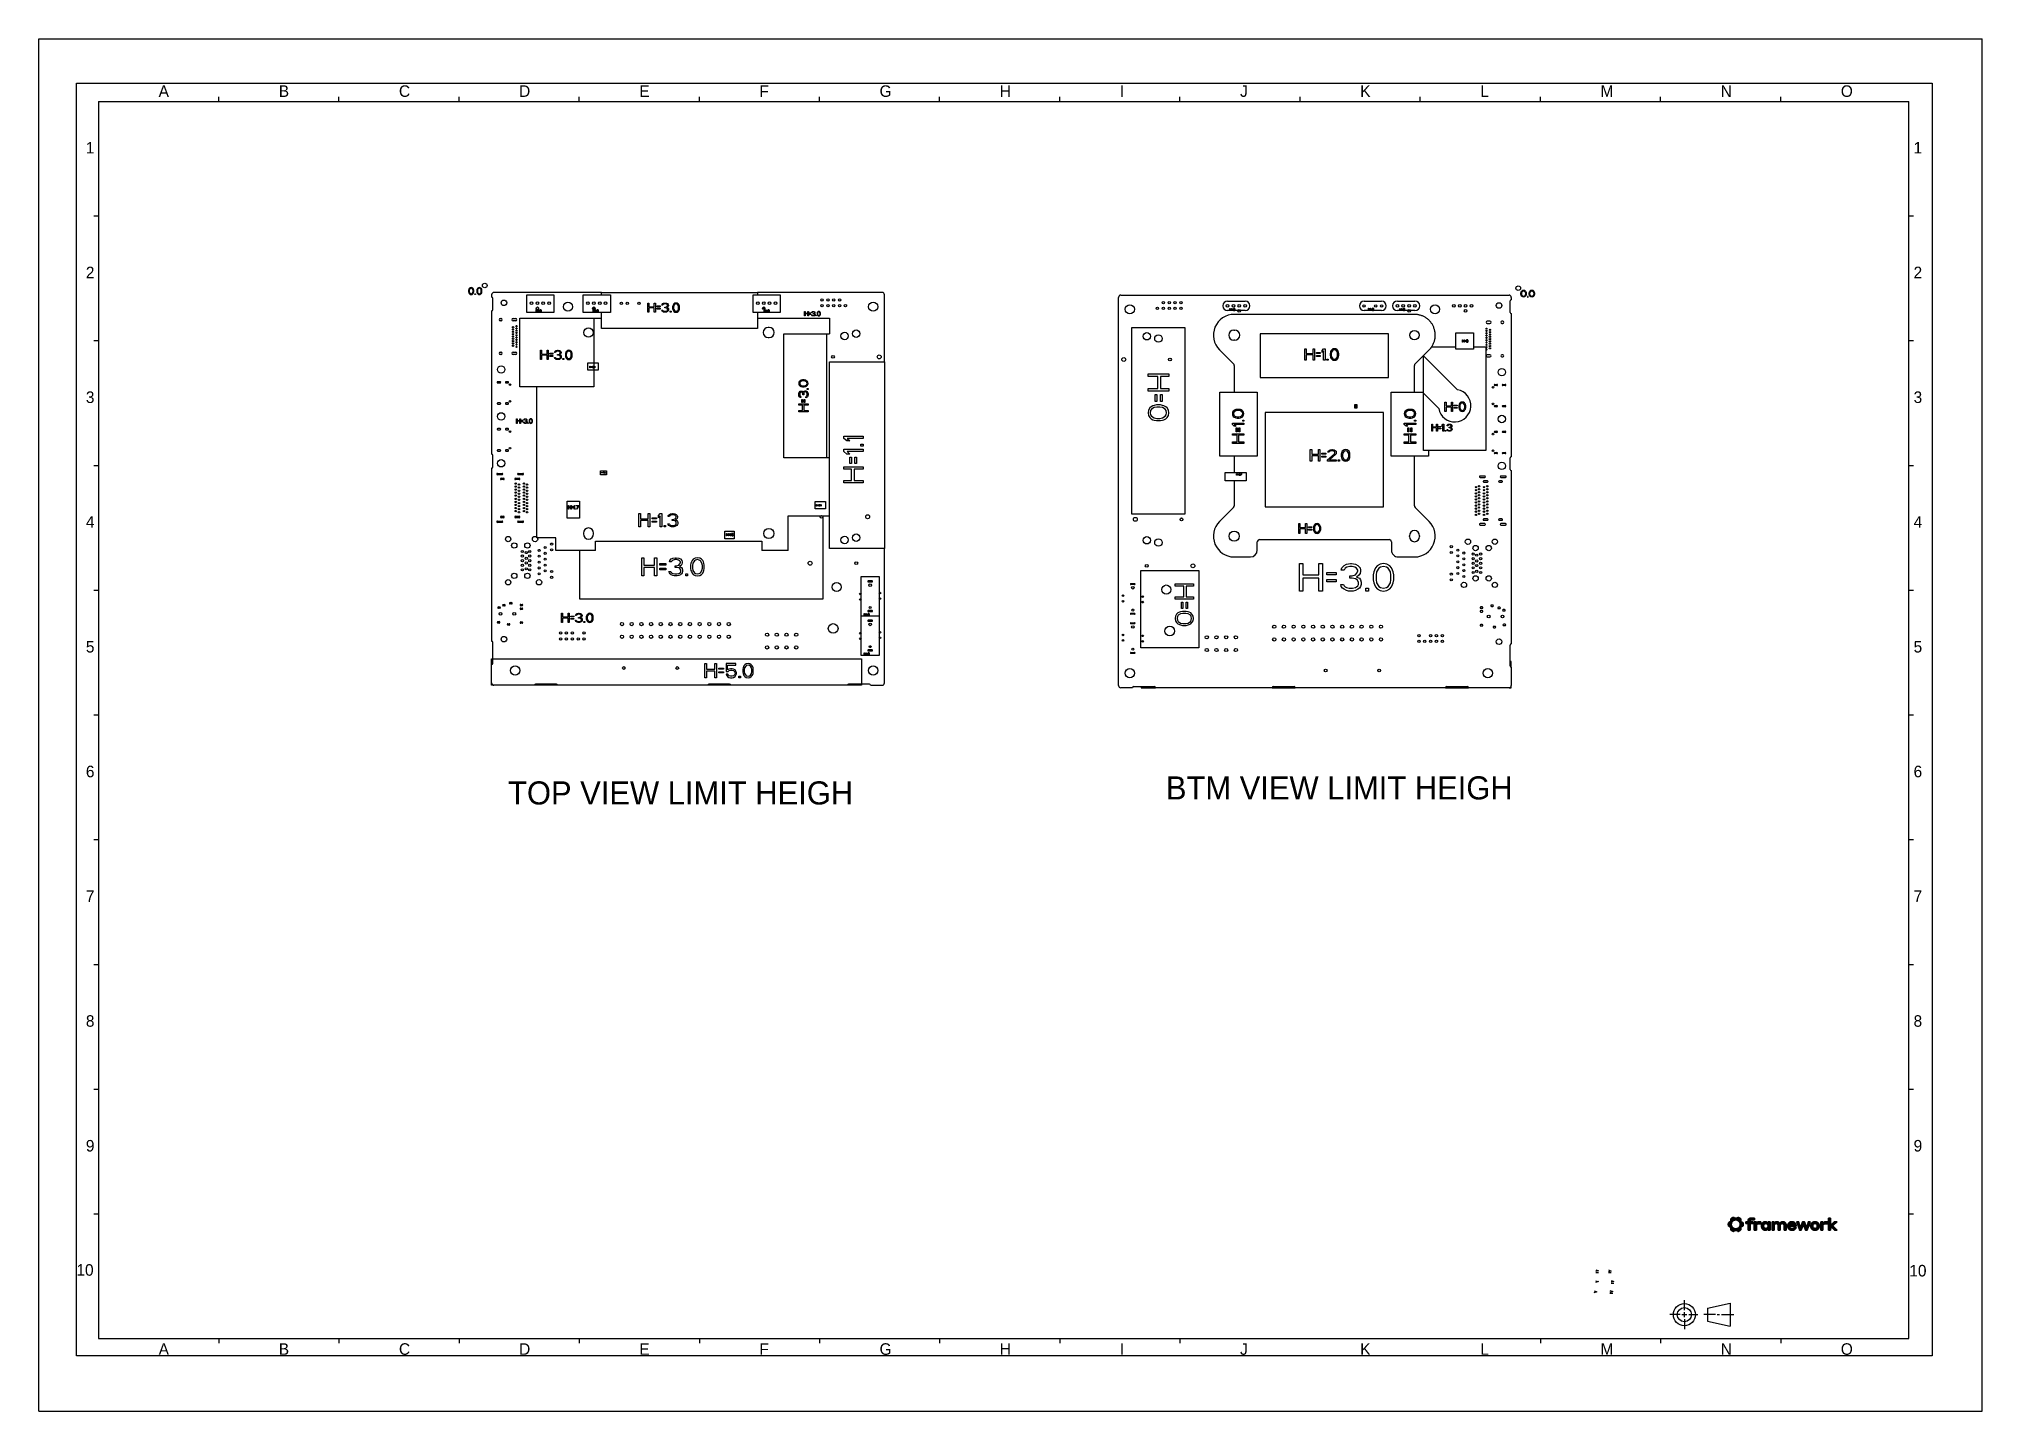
# Model space of a CAD drawing. Header units: millimetres. Extents: x 0 to 841, y 0 to 594.
import ezdxf

# ---------------------------------------------------------------- set-up
doc = ezdxf.new("R2010")
doc.units = ezdxf.units.MM
doc.header["$LTSCALE"] = 46.255
doc.layers.get('0').update_dxf_attribs({"linetype": 'CONTINUOUS'})
doc.layers.add('ASSEM_MEM', color=7, linetype='CONTINUOUS')
doc.layers.add('DETAIL', color=7, linetype='CONTINUOUS')
doc.styles.add('TEXTSTYLE_10', font='ar_wgl__.ttf')
doc.styles.add('TEXTSTYLE_2', font='txt')

msp = doc.modelspace()

# ---------------------------------------------------------------- texts
at = {"color": 7, "linetype": 'CONTINUOUS', "char_height": 5, "attachment_point": 1, "line_spacing_factor": 0.9, "style": 'TEXTSTYLE_2'}
for s, insert, width in [('A', (51.84, 573.88), 5), ('B', (103.84, 573.88), 5), ('C', (155.84, 573.88), 5), ('D', (207.84, 573.88), 5), ('E', (259.84, 573.88), 5), ('F', (311.84, 573.88), 5), ('G', (363.84, 573.88), 5), ('H', (415.84, 573.88), 5), ('I', (467.84, 573.88), 5), ('J', (519.84, 573.88), 5), ('K', (571.84, 573.88), 5), ('L', (623.84, 573.88), 5), ('M', (675.84, 573.88), 5), ('N', (727.84, 573.88), 5), ('O', (779.84, 573.88), 5), ('1', (20.34, 549.38), 5), ('1', (811.34, 549.38), 5), ('2', (20.34, 495.38), 5), ('2', (811.34, 495.38), 5), ('3', (20.34, 441.38), 5), ('3', (811.34, 441.38), 5), ('4', (20.34, 387.38), 5), ('4', (811.34, 387.38), 5), ('5', (20.34, 333.38), 5), ('5', (811.34, 333.38), 5), ('6', (20.34, 279.38), 5), ('6', (811.34, 279.38), 5), ('7', (20.34, 225.38), 5), ('7', (811.34, 225.38), 5), ('8', (20.34, 171.38), 5), ('8', (811.34, 171.38), 5), ('9', (20.34, 117.38), 5), ('9', (811.34, 117.38), 5), ('10', (16.25, 63.62), 10), ('10', (809.48, 63.3), 10), ('A', (51.84, 29.38), 5), ('B', (103.84, 29.38), 5), ('C', (155.84, 29.38), 5), ('D', (207.84, 29.38), 5), ('E', (259.84, 29.38), 5), ('F', (311.84, 29.38), 5), ('G', (363.84, 29.38), 5), ('H', (415.84, 29.38), 5), ('I', (467.84, 29.38), 5), ('J', (519.84, 29.38), 5), ('K', (571.84, 29.38), 5), ('L', (623.84, 29.38), 5), ('M', (675.84, 29.38), 5), ('N', (727.84, 29.38), 5), ('O', (779.84, 29.38), 5)]:
    msp.add_mtext(s, dxfattribs=dict(at, insert=insert, width=width))
at = {"layer": 'DETAIL', "color": 7, "linetype": 'CONTINUOUS', "char_height": 10, "attachment_point": 1, "line_spacing_factor": 0.9, "style": 'TEXTSTYLE_10'}
for s, insert, width in [('TOP VIEW LIMIT HEIGH', (203.06, 272.6), 155.6506), ('BTM VIEW LIMIT HEIGH', (487.75, 274.78), 156.3941)]:
    msp.add_mtext(s, dxfattribs=dict(at, insert=insert, width=width))

# ---------------------------------------------------------------- blocks, each defined once
blk = doc.blocks.new('SYM301_BL0', base_point=(680.55, 51.63))
at = {"color": 7, "linetype": 'CONTINUOUS'}
for p, q in [((679.93, 52.2), (681.17, 51.73)), ((681.15, 51.73), (679.93, 51.42)), ((679.93, 51.05), (681.12, 51.05))]:
    blk.add_line(p, q, dxfattribs=at)
blk = doc.blocks.new('SYM301_BL1', base_point=(681.04, 56.01))
at = {"color": 7, "linetype": 'CONTINUOUS'}
for p, q in [((680.42, 56.59), (681.66, 56.12)), ((681.63, 56.12), (680.42, 55.81)), ((680.42, 55.44), (681.61, 55.44))]:
    blk.add_line(p, q, dxfattribs=at)
blk = doc.blocks.new('SYM301_BL2', base_point=(679.89, 60.52))
at = {"color": 7, "linetype": 'CONTINUOUS'}
for p, q in [((679.27, 61.1), (680.51, 60.63)), ((680.49, 60.63), (679.27, 60.32)), ((679.27, 59.95), (680.46, 59.95))]:
    blk.add_line(p, q, dxfattribs=at)
blk = doc.blocks.new('SYM301_BL3', base_point=(674.39, 60.6))
at = {"color": 7, "linetype": 'CONTINUOUS'}
for p, q in [((673.77, 61.17), (675.01, 60.71)), ((674.99, 60.71), (673.77, 60.4)), ((673.77, 60.03), (674.96, 60.03))]:
    blk.add_line(p, q, dxfattribs=at)
blk = doc.blocks.new('SYM001_BL4', base_point=(674.36, 56.08))
at = {"color": 7, "linetype": 'CONTINUOUS'}
for p, q in [((674.98, 56.16), (673.74, 55.69)), ((673.76, 56.47), (674.98, 56.16))]:
    blk.add_line(p, q, dxfattribs=at)
blk = doc.blocks.new('SYM001_BL5', base_point=(673.63, 51.64))
at = {"color": 7, "linetype": 'CONTINUOUS'}
for p, q in [((674.25, 51.71), (673.01, 51.25)), ((673.03, 52.03), (674.25, 51.71))]:
    blk.add_line(p, q, dxfattribs=at)

# ---------------------------------------------------------------- hatches: boundary and pattern name
at = {"linetype": 'CONTINUOUS'}
for points in [[(732.62, 81.66), (732.57, 81.53), (732.52, 81.4), (732.49, 81.27), (732.46, 81.13), (732.44, 80.99), (732.44, 80.85), (732.44, 80.7), (732.46, 80.56), (732.49, 80.42), (732.52, 80.29), (731.27, 80.17), (731.26, 80.18), (731.25, 80.2), (731.24, 80.22), (731.23, 80.24), (731.22, 80.26), (731.21, 80.28), (731.2, 80.3), (731.2, 80.32), (731.19, 80.35), (731.18, 80.43), (731.17, 80.51), (731.17, 80.59), (731.16, 80.68), (731.16, 80.76), (731.16, 80.85), (731.16, 80.93), (731.16, 81.02), (731.17, 81.1), (731.17, 81.18), (731.18, 81.26), (731.19, 81.35), (731.2, 81.37), (731.2, 81.39), (731.21, 81.41), (731.22, 81.43), (731.23, 81.45), (731.24, 81.47), (731.25, 81.49), (731.26, 81.51), (731.27, 81.53), (731.29, 81.54), (731.3, 81.56), (731.32, 81.57), (731.34, 81.59), (731.36, 81.6), (731.38, 81.61), (732.68, 81.78)], [(732.52, 80.29), (732.57, 80.16), (732.62, 80.03), (731.85, 79.81), (731.38, 80.08), (731.36, 80.09), (731.34, 80.11), (731.32, 80.12), (731.3, 80.13), (731.29, 80.15), (731.27, 80.17)], [(733.44, 82.54), (733.32, 82.47), (733.21, 82.39), (733.1, 82.3), (733, 82.21), (732.91, 82.11), (732.83, 82.01), (732.75, 81.9), (732.68, 81.78), (731.38, 81.61), (731.85, 81.89), (731.89, 81.91), (731.93, 81.93), (731.96, 81.96), (731.99, 81.99), (732.02, 82.02), (732.05, 82.06), (732.08, 82.09), (732.1, 82.13), (732.13, 82.17), (732.14, 82.21), (732.16, 82.25), (732.18, 82.29), (732.19, 82.33), (732.2, 82.37), (732.21, 82.42), (732.21, 82.46), (732.21, 82.51), (734.09, 82.76), (733.95, 82.73), (733.81, 82.7), (733.68, 82.65), (733.56, 82.6)], [(732.68, 79.91), (732.75, 79.79), (732.83, 79.68), (732.91, 79.58), (733, 79.48), (733.1, 79.39), (733.21, 79.3), (733.32, 79.23), (733.44, 79.16), (732.21, 78.63), (732.21, 79.18), (732.21, 79.23), (732.2, 79.28), (732.2, 79.33), (732.19, 79.37), (732.17, 79.42), (732.16, 79.46), (732.14, 79.5), (732.11, 79.54), (732.09, 79.58), (732.06, 79.62), (732.03, 79.66), (732, 79.69), (731.97, 79.72), (731.93, 79.75), (731.89, 79.78), (731.85, 79.81), (732.62, 80.03)], [(734.37, 83.45), (736.29, 83.42), (736.39, 83.35), (736.41, 83.33), (736.42, 83.32), (736.44, 83.3), (736.45, 83.28), (736.47, 83.26), (736.48, 83.25), (736.49, 83.23), (736.5, 83.21), (736.51, 83.19), (736.51, 83.17), (736.52, 83.15), (736.52, 83.12), (736.53, 83.1), (736.53, 83.08), (736.53, 83.06), (734.09, 82.76), (732.21, 82.51), (732.21, 83.06), (732.21, 83.08), (732.21, 83.1), (732.22, 83.12), (732.22, 83.15), (732.23, 83.17), (732.23, 83.19), (732.24, 83.21), (732.25, 83.23), (732.26, 83.25), (732.27, 83.26), (732.29, 83.28), (732.3, 83.3), (732.32, 83.32), (732.33, 83.33), (732.35, 83.35), (732.45, 83.42), (734.14, 83.49), (734.19, 83.48), (734.23, 83.46), (734.28, 83.46), (734.32, 83.45)], [(734.37, 78.91), (734.51, 78.92), (734.66, 78.94), (736.53, 78.63), (736.53, 78.61), (736.53, 78.59), (736.52, 78.57), (736.52, 78.55), (736.51, 78.53), (736.51, 78.51), (736.5, 78.48), (736.49, 78.47), (736.48, 78.45), (736.47, 78.43), (736.45, 78.41), (736.44, 78.39), (736.42, 78.38), (736.41, 78.36), (736.39, 78.35), (736.29, 78.27), (734.51, 78.23), (734.46, 78.24), (734.42, 78.24), (734.37, 78.24), (732.55, 78.2), (732.45, 78.27), (732.35, 78.35), (732.33, 78.36), (732.32, 78.38), (732.3, 78.39), (732.29, 78.41), (732.27, 78.43), (732.26, 78.45), (732.25, 78.47), (732.24, 78.48), (732.23, 78.51), (732.23, 78.53), (732.22, 78.55), (732.22, 78.57), (732.21, 78.59), (732.21, 78.61), (732.21, 78.63), (733.44, 79.16), (733.56, 79.09), (733.68, 79.04), (733.81, 79), (733.95, 78.96), (734.09, 78.94), (734.23, 78.92)], [(734.1, 83.51), (734.14, 83.49), (732.45, 83.42), (732.55, 83.5), (734.01, 83.55), (734.05, 83.53)], [(733.53, 83.82), (734.01, 83.55), (732.55, 83.5), (732.65, 83.56), (732.76, 83.63), (732.87, 83.69), (732.98, 83.75), (733.1, 83.8), (733.49, 83.84), (733.51, 83.83)], [(734.14, 78.2), (734.1, 78.19), (732.65, 78.13), (732.55, 78.2), (734.37, 78.24), (734.32, 78.24), (734.28, 78.24), (734.23, 78.23), (734.19, 78.22)], [(734.01, 78.14), (733.53, 77.87), (733.21, 77.85), (733.1, 77.89), (732.98, 77.95), (732.87, 78), (732.76, 78.06), (732.65, 78.13), (734.1, 78.19), (734.05, 78.17)], [(733.32, 83.87), (733.34, 83.87), (733.37, 83.87), (733.39, 83.87), (733.41, 83.87), (733.43, 83.86), (733.45, 83.86), (733.47, 83.85), (733.49, 83.84), (733.1, 83.8), (733.21, 83.85), (733.24, 83.85), (733.26, 83.86), (733.28, 83.86), (733.3, 83.87)], [(733.49, 77.85), (733.47, 77.84), (733.45, 77.83), (733.43, 77.83), (733.41, 77.83), (733.39, 77.82), (733.37, 77.82), (733.34, 77.82), (733.32, 77.82), (733.3, 77.82), (733.28, 77.83), (733.26, 77.83), (733.24, 77.84), (733.21, 77.85), (733.53, 77.87), (733.51, 77.86)], [(734.37, 82.78), (734.23, 82.77), (734.09, 82.76), (736.53, 83.06), (736.53, 82.51), (736.53, 82.46), (735.53, 82.39), (735.42, 82.47), (735.31, 82.54), (735.18, 82.6), (735.06, 82.65), (734.93, 82.7), (734.79, 82.73), (734.66, 82.76), (734.51, 82.77)], [(736.09, 83.56), (736.19, 83.5), (736.29, 83.42), (734.37, 83.45), (734.42, 83.45), (734.46, 83.46), (734.51, 83.46), (734.56, 83.48), (734.6, 83.49), (734.64, 83.51), (734.69, 83.53), (734.73, 83.55), (735.64, 83.8), (735.76, 83.75), (735.87, 83.69), (735.98, 83.63)], [(734.51, 78.23), (736.29, 78.27), (736.19, 78.2), (736.09, 78.13), (735.21, 77.87), (734.73, 78.14), (734.69, 78.17), (734.64, 78.19), (734.6, 78.2), (734.56, 78.22)], [(736.53, 79.23), (736.53, 79.18), (736.53, 78.63), (734.66, 78.94), (734.79, 78.96), (734.93, 79), (735.06, 79.04), (735.18, 79.09), (735.31, 79.16), (735.42, 79.23), (736.54, 79.28)], [(735.4, 83.87), (735.42, 83.87), (735.44, 83.87), (735.46, 83.86), (735.48, 83.86), (735.51, 83.85), (735.53, 83.85), (735.64, 83.8), (734.73, 83.55), (735.21, 83.82), (735.23, 83.83), (735.25, 83.84), (735.27, 83.85), (735.29, 83.86), (735.31, 83.86), (735.33, 83.87), (735.35, 83.87), (735.37, 83.87)], [(735.64, 77.89), (735.53, 77.85), (735.51, 77.84), (735.48, 77.83), (735.46, 77.83), (735.44, 77.82), (735.42, 77.82), (735.4, 77.82), (735.37, 77.82), (735.35, 77.82), (735.33, 77.83), (735.31, 77.83), (735.29, 77.83), (735.27, 77.84), (735.25, 77.85), (735.23, 77.86), (735.21, 77.87), (736.09, 78.13), (735.98, 78.06), (735.87, 78), (735.76, 77.95)], [(736.54, 79.33), (736.54, 79.28), (735.42, 79.23), (735.53, 79.3), (736.55, 79.37)], [(736.54, 82.42), (736.54, 82.37), (735.64, 82.3), (735.53, 82.39), (736.53, 82.46)], [(736.57, 79.42), (736.55, 79.37), (735.53, 79.3), (735.64, 79.39), (736.59, 79.46)], [(736.55, 82.33), (736.56, 82.29), (735.74, 82.21), (735.64, 82.3), (736.54, 82.37)], [(736.6, 79.5), (736.59, 79.46), (735.64, 79.39), (735.74, 79.48), (736.63, 79.54)], [(736.58, 82.25), (736.6, 82.21), (735.83, 82.11), (735.74, 82.21), (736.56, 82.29)], [(736.65, 79.58), (736.63, 79.54), (735.74, 79.48), (735.83, 79.58), (736.71, 79.66), (736.68, 79.62)], [(736.64, 82.13), (736.66, 82.09), (735.91, 82.01), (735.83, 82.11), (736.6, 82.21), (736.62, 82.17)], [(736.74, 79.69), (736.71, 79.66), (735.83, 79.58), (735.91, 79.68), (736.85, 79.78), (736.81, 79.75), (736.77, 79.72)], [(736.72, 82.02), (736.75, 81.99), (735.99, 81.9), (735.91, 82.01), (736.66, 82.09), (736.69, 82.06)], [(737.37, 80.08), (736.89, 79.81), (736.85, 79.78), (735.91, 79.68), (735.99, 79.79), (736.06, 79.91), (736.12, 80.03), (737.45, 80.15), (737.44, 80.13), (737.42, 80.12), (737.4, 80.11), (737.38, 80.09)], [(736.85, 81.91), (736.89, 81.89), (737.37, 81.61), (736.18, 81.53), (736.12, 81.66), (736.06, 81.78), (735.99, 81.9), (736.75, 81.99), (736.78, 81.96), (736.82, 81.93)], [(737.47, 80.17), (737.45, 80.15), (736.12, 80.03), (736.18, 80.16), (737.53, 80.28), (737.52, 80.26), (737.51, 80.24), (737.5, 80.22), (737.49, 80.2), (737.48, 80.18)], [(737.45, 81.54), (737.47, 81.53), (736.22, 81.4), (736.18, 81.53), (737.37, 81.61), (737.38, 81.6), (737.4, 81.59), (737.42, 81.57), (737.44, 81.56)], [(737.54, 80.3), (737.53, 80.28), (736.18, 80.16), (736.22, 80.29), (737.55, 80.35), (737.54, 80.32)], [(737.53, 81.41), (737.54, 81.39), (736.26, 81.27), (736.22, 81.4), (737.47, 81.53), (737.48, 81.51), (737.49, 81.49), (737.5, 81.47), (737.51, 81.45), (737.52, 81.43)], [(737.56, 80.43), (737.55, 80.35), (736.22, 80.29), (736.26, 80.42), (737.57, 80.51)], [(737.55, 81.35), (737.56, 81.26), (736.28, 81.13), (736.26, 81.27), (737.54, 81.39), (737.54, 81.37)], [(737.58, 80.59), (737.57, 80.51), (736.26, 80.42), (736.28, 80.56), (737.58, 80.68)], [(737.57, 81.18), (737.58, 81.1), (736.3, 80.99), (736.28, 81.13), (737.56, 81.26)], [(737.58, 80.76), (737.58, 80.68), (736.28, 80.56), (736.3, 80.7), (737.59, 80.85)], [(737.58, 81.02), (737.58, 80.93), (737.59, 80.85), (736.3, 80.7), (736.3, 80.85), (736.3, 80.99), (737.58, 81.1)], [(740.61, 82.25), (740.61, 81.91), (738.76, 81.16), (738.76, 81.91), (739.72, 81.91), (740.62, 82.38), (740.62, 82.34), (740.62, 82.29)], [(741.87, 81.91), (741.87, 81.16), (740.61, 81.16), (740.61, 78.39), (739.72, 78.39), (739.72, 81.16), (738.76, 81.16), (740.61, 81.91)], [(740.67, 82.54), (740.65, 82.5), (739.72, 82.42), (739.73, 82.51), (740.7, 82.6), (740.68, 82.57)], [(740.63, 82.42), (740.62, 82.38), (739.72, 81.91), (739.72, 82.42), (740.65, 82.5), (740.64, 82.46)], [(740.8, 82.7), (740.77, 82.68), (739.73, 82.6), (739.75, 82.68), (740.9, 82.75), (740.86, 82.74), (740.83, 82.72)], [(740.72, 82.63), (740.7, 82.6), (739.73, 82.51), (739.73, 82.6), (740.77, 82.68), (740.75, 82.65)], [(740.94, 82.77), (740.9, 82.75), (739.75, 82.68), (739.76, 82.76), (741.17, 82.8), (741.12, 82.8), (741.07, 82.79), (741.02, 82.79), (740.98, 82.78)], [(740.79, 83.5), (740.9, 83.51), (742.42, 83.51), (742.42, 82.8), (741.17, 82.8), (739.76, 82.76), (739.78, 82.84), (739.81, 82.91), (739.84, 82.98), (739.88, 83.05), (739.92, 83.11), (739.96, 83.17), (740.01, 83.22), (740.07, 83.27), (740.13, 83.31), (740.19, 83.35), (740.26, 83.39), (740.34, 83.42), (740.42, 83.44), (740.51, 83.47), (740.6, 83.48), (740.69, 83.5)], [(744.33, 81.93), (744.42, 81.93), (745.24, 81.93), (745.24, 81.04), (744.3, 81.04), (744.21, 81.04), (744.12, 81.04), (744.04, 81.03), (743.96, 81.02), (743.89, 81.01), (743.82, 81), (743.76, 80.98), (743.7, 80.96), (743.65, 80.94), (743.6, 80.91), (743.55, 80.88), (743.51, 80.85), (743.47, 80.81), (743.43, 80.77), (743.4, 80.73), (743.37, 80.68), (743.34, 80.63), (742.4, 78.39), (742.4, 81.91), (743.28, 81.91), (743.28, 81.32), (743.3, 81.36), (743.33, 81.41), (743.36, 81.46), (743.4, 81.51), (743.44, 81.56), (743.49, 81.62), (743.54, 81.66), (743.59, 81.7), (743.65, 81.73), (743.71, 81.77), (743.77, 81.8), (743.85, 81.83), (743.92, 81.86), (744.01, 81.88), (744.08, 81.9), (744.16, 81.91), (744.24, 81.92)], [(743.28, 80.24), (743.28, 78.39), (742.4, 78.39), (743.34, 80.63), (743.32, 80.57), (743.31, 80.51), (743.29, 80.45), (743.29, 80.38), (743.28, 80.31)], [(746.44, 80.47), (746.43, 80.39), (745.5, 80.3), (745.52, 80.45), (746.47, 80.55)], [(746.41, 80.31), (746.41, 80.23), (746.4, 80.15), (745.5, 79.99), (745.5, 80.15), (745.5, 80.3), (746.43, 80.39)], [(746.41, 80.06), (746.41, 79.98), (745.52, 79.84), (745.5, 79.99), (746.4, 80.15)], [(746.49, 80.62), (746.47, 80.55), (745.52, 80.45), (745.54, 80.59), (746.53, 80.69)], [(746.43, 79.9), (746.44, 79.82), (745.54, 79.7), (745.52, 79.84), (746.41, 79.98)], [(746.56, 80.75), (746.53, 80.69), (745.54, 80.59), (745.57, 80.72), (746.6, 80.81)], [(746.47, 79.75), (746.49, 79.68), (745.57, 79.57), (745.54, 79.7), (746.44, 79.82)], [(746.65, 80.87), (746.6, 80.81), (745.57, 80.72), (745.61, 80.85), (746.7, 80.93)], [(746.53, 79.61), (746.56, 79.54), (745.61, 79.44), (745.57, 79.57), (746.49, 79.68)], [(746.75, 80.98), (746.7, 80.93), (745.61, 80.85), (745.66, 80.98), (746.87, 81.06), (746.81, 81.02)], [(746.6, 79.48), (746.65, 79.42), (745.66, 79.31), (745.61, 79.44), (746.56, 79.54)], [(746.93, 81.1), (746.87, 81.06), (745.66, 80.98), (745.71, 81.09), (747.31, 81.2), (747.23, 81.19), (747.15, 81.18), (747.07, 81.16), (747, 81.13)], [(746.75, 79.32), (746.81, 79.27), (745.71, 79.2), (745.66, 79.31), (746.65, 79.42), (746.7, 79.37)], [(745.77, 81.2), (745.84, 81.31), (747.39, 81.2), (747.31, 81.2), (745.71, 81.09)], [(746.87, 79.23), (746.93, 79.2), (745.77, 79.09), (745.71, 79.2), (746.81, 79.27)], [(747.39, 79.09), (747.47, 79.09), (747.55, 79.1), (747.63, 79.12), (747.7, 79.14), (747.77, 79.16), (747.83, 79.2), (747.9, 79.23), (747.96, 79.27), (748.01, 79.32), (748.06, 79.37), (748.11, 79.42), (748.15, 79.48), (748.19, 79.54), (748.23, 79.61), (748.26, 79.68), (748.34, 78.94), (745.84, 78.98), (745.77, 79.09), (746.93, 79.2), (747, 79.16), (747.07, 79.14), (747.15, 79.12), (747.23, 79.1), (747.31, 79.09)], [(748.31, 81.43), (748.32, 81.4), (745.84, 81.31), (745.91, 81.4), (748.28, 81.46)], [(748.34, 81.38), (747.9, 81.06), (747.83, 81.1), (747.77, 81.13), (747.7, 81.16), (747.63, 81.18), (747.55, 81.19), (747.47, 81.2), (747.39, 81.2), (745.84, 81.31), (748.32, 81.4)], [(748.31, 78.89), (748.29, 78.86), (745.99, 78.8), (745.91, 78.89), (745.84, 78.98), (748.34, 78.94), (748.33, 78.92)], [(748.26, 81.5), (748.28, 81.46), (745.91, 81.4), (745.99, 81.49), (748.21, 81.55)], [(748.16, 81.6), (748.21, 81.55), (745.99, 81.49), (746.08, 81.58), (748.1, 81.65)], [(748.27, 78.82), (748.23, 78.77), (746.08, 78.71), (745.99, 78.8), (748.29, 78.86)], [(747.87, 81.81), (747.96, 81.76), (748.04, 81.71), (748.1, 81.65), (746.08, 81.58), (746.18, 81.67), (746.29, 81.74), (746.4, 81.8), (747.8, 81.85)], [(748.18, 78.72), (748.12, 78.66), (748.07, 78.62), (746.29, 78.55), (746.18, 78.63), (746.08, 78.71), (748.23, 78.77)], [(748.01, 78.57), (747.95, 78.53), (746.4, 78.49), (746.29, 78.55), (748.07, 78.62)], [(747.65, 81.91), (747.73, 81.88), (747.8, 81.85), (746.4, 81.8), (746.52, 81.86), (746.64, 81.9), (747.56, 81.93)], [(747.89, 78.49), (747.82, 78.46), (747.74, 78.42), (747.66, 78.39), (746.76, 78.36), (746.64, 78.39), (746.51, 78.44), (746.4, 78.49), (747.95, 78.53)], [(747.03, 81.98), (747.16, 81.98), (747.27, 81.98), (747.37, 81.97), (747.47, 81.95), (747.56, 81.93), (746.64, 81.9), (746.76, 81.94), (746.89, 81.96)], [(747.57, 78.36), (747.49, 78.35), (747.41, 78.33), (747.02, 78.32), (746.89, 78.33), (746.76, 78.36), (747.66, 78.39)], [(747.33, 78.32), (747.25, 78.31), (747.15, 78.31), (747.02, 78.32), (747.41, 78.33)], [(748.34, 81.38), (748.34, 81.91), (749.23, 81.91), (749.23, 78.39), (748.34, 78.39), (748.34, 78.94), (748.26, 79.68), (748.29, 79.75), (748.31, 79.82), (748.33, 79.9), (748.34, 79.98), (748.35, 80.06), (748.35, 80.15), (748.35, 80.23), (748.34, 80.31), (748.33, 80.39), (748.31, 80.47), (748.29, 80.55), (748.26, 80.62), (748.23, 80.69), (748.19, 80.75), (748.15, 80.81), (748.11, 80.87), (748.06, 80.93), (748.01, 80.98), (747.96, 81.02), (747.9, 81.06)], [(751.02, 80.27), (751.02, 78.39), (750.13, 78.39), (750.13, 81.91), (751.02, 81.91), (751.02, 81.32), (751.1, 80.69), (751.07, 80.62), (751.05, 80.56), (751.04, 80.49), (751.02, 80.42), (751.02, 80.34)], [(752.17, 81.98), (752.27, 81.98), (752.37, 81.97), (752.47, 81.96), (752.57, 81.93), (752.66, 81.91), (752.75, 81.87), (752.83, 81.84), (752.91, 81.79), (752.99, 81.75), (753.06, 81.69), (753.13, 81.63), (753.19, 81.57), (753.25, 81.51), (753.31, 81.43), (753.36, 81.36), (753.41, 81.28), (751.81, 81.19), (751.74, 81.18), (751.67, 81.17), (751.6, 81.15), (751.54, 81.13), (751.48, 81.1), (751.42, 81.07), (751.37, 81.04), (751.32, 81), (751.27, 80.95), (751.23, 80.91), (751.19, 80.86), (751.16, 80.8), (751.12, 80.75), (751.1, 80.69), (751.02, 81.32), (751.04, 81.37), (751.08, 81.42), (751.12, 81.47), (751.16, 81.53), (751.21, 81.58), (751.27, 81.64), (751.34, 81.69), (751.4, 81.75), (751.48, 81.79), (751.56, 81.84), (751.65, 81.88), (751.74, 81.92), (751.82, 81.94), (751.9, 81.96), (751.99, 81.97), (752.08, 81.98)], [(751.96, 81.19), (751.88, 81.19), (751.81, 81.19), (753.41, 81.28), (753.45, 81.2), (754.48, 81.19), (754.4, 81.19), (754.33, 81.18), (754.26, 81.17), (754.2, 81.15), (754.13, 81.13), (754.07, 81.1), (754.02, 81.07), (753.96, 81.04), (753.91, 81), (753.87, 80.95), (753.82, 80.91), (753.78, 80.86), (753.75, 80.8), (753.72, 80.75), (753.69, 80.69), (753.66, 80.62), (753.64, 80.56), (753.63, 80.49), (753.62, 80.42), (753.61, 80.34), (753.61, 80.27), (753.61, 78.39), (752.72, 78.39), (752.72, 80.27), (752.72, 80.34), (752.71, 80.42), (752.7, 80.49), (752.69, 80.56), (752.67, 80.63), (752.64, 80.69), (752.62, 80.75), (752.59, 80.81), (752.55, 80.86), (752.51, 80.91), (752.47, 80.96), (752.43, 81), (752.38, 81.04), (752.33, 81.07), (752.28, 81.1), (752.22, 81.13), (752.16, 81.15), (752.09, 81.17), (752.03, 81.18)], [(754.74, 81.98), (754.87, 81.98), (754.99, 81.97), (755.1, 81.94), (755.21, 81.92), (755.32, 81.88), (755.42, 81.83), (755.52, 81.78), (755.61, 81.72), (755.69, 81.66), (755.77, 81.59), (755.84, 81.51), (755.91, 81.42), (755.97, 81.33), (756.02, 81.24), (756.07, 81.14), (756.11, 81.03), (756.14, 80.92), (755.18, 80.81), (755.15, 80.86), (755.11, 80.91), (755.07, 80.96), (755.02, 81), (754.97, 81.04), (754.92, 81.07), (754.87, 81.1), (754.81, 81.13), (754.75, 81.15), (754.69, 81.17), (754.62, 81.18), (754.55, 81.19), (754.48, 81.19), (753.45, 81.2), (753.48, 81.26), (753.52, 81.32), (753.56, 81.39), (753.61, 81.46), (753.67, 81.52), (753.73, 81.59), (753.8, 81.65), (753.88, 81.71), (753.96, 81.77), (754.05, 81.82), (754.14, 81.87), (754.25, 81.91), (754.34, 81.93), (754.43, 81.95), (754.53, 81.97), (754.63, 81.98)], [(756.14, 80.92), (756.17, 80.81), (756.19, 80.69), (756.2, 80.57), (756.2, 80.44), (756.2, 78.39), (755.31, 78.39), (755.31, 80.27), (755.31, 80.34), (755.3, 80.42), (755.29, 80.49), (755.28, 80.56), (755.26, 80.63), (755.24, 80.69), (755.21, 80.75), (755.18, 80.81)], [(759.57, 80.61), (760.46, 80.57), (760.48, 80.42), (760.5, 80.26), (760.5, 80.1), (756.83, 80), (756.82, 80.15), (756.83, 80.3), (756.84, 80.45), (756.87, 80.59), (757.76, 80.68), (757.74, 80.61)], [(760.5, 80.1), (760.5, 80), (757.71, 80), (757.72, 79.92), (757.73, 79.85), (756.87, 79.71), (756.84, 79.85), (756.83, 80)], [(757.78, 80.74), (757.76, 80.68), (756.87, 80.59), (756.9, 80.73), (757.84, 80.86), (757.81, 80.8)], [(757.75, 79.78), (757.77, 79.7), (756.9, 79.58), (756.87, 79.71), (757.73, 79.85)], [(757.87, 80.92), (757.84, 80.86), (756.9, 80.73), (756.94, 80.86), (757.91, 80.97)], [(757.8, 79.64), (757.83, 79.57), (756.94, 79.45), (756.9, 79.58), (757.77, 79.7)], [(757.95, 81.02), (757.91, 80.97), (756.94, 80.86), (757, 80.99), (758.04, 81.1), (757.99, 81.06)], [(757.9, 79.45), (757.95, 79.39), (757, 79.32), (756.94, 79.45), (757.83, 79.57), (757.86, 79.51)], [(758.09, 81.14), (758.04, 81.1), (757, 80.99), (757.06, 81.11), (758.2, 81.21), (758.14, 81.18)], [(757.99, 79.34), (758.04, 79.29), (757.06, 79.2), (757, 79.32), (757.95, 79.39)], [(758.25, 81.23), (758.2, 81.21), (757.06, 81.11), (757.13, 81.23), (758.59, 81.31), (758.52, 81.3), (758.45, 81.29), (758.38, 81.27), (758.32, 81.26)], [(758.16, 79.2), (758.22, 79.16), (757.13, 79.08), (757.06, 79.2), (758.04, 79.29), (758.1, 79.24)], [(758.51, 81.99), (758.66, 82), (758.82, 81.99), (758.96, 81.98), (759.11, 81.95), (759.24, 81.92), (759.38, 81.87), (759.5, 81.82), (759.62, 81.76), (759.74, 81.69), (759.84, 81.61), (759.94, 81.53), (760.04, 81.43), (760.12, 81.33), (760.2, 81.22), (760.27, 81.1), (760.33, 80.98), (760.38, 80.85), (759.53, 80.75), (759.5, 80.81), (759.47, 80.87), (759.43, 80.92), (759.39, 80.98), (759.35, 81.02), (759.31, 81.07), (759.26, 81.11), (759.22, 81.15), (759.16, 81.18), (759.11, 81.21), (759.05, 81.24), (758.99, 81.26), (758.93, 81.28), (758.87, 81.29), (758.8, 81.3), (758.73, 81.31), (758.66, 81.31), (758.59, 81.31), (757.13, 81.23), (757.21, 81.33), (757.29, 81.43), (757.38, 81.53), (757.48, 81.61), (757.59, 81.69), (757.71, 81.76), (757.83, 81.82), (757.95, 81.87), (758.08, 81.92), (758.22, 81.95), (758.36, 81.98)], [(758.35, 79.1), (758.42, 79.08), (757.21, 78.98), (757.13, 79.08), (758.22, 79.16), (758.28, 79.13)], [(759.57, 79.4), (759.59, 79.42), (760.46, 79.42), (760.45, 79.34), (760.42, 79.25), (760.38, 79.16), (760.32, 79.07), (760.26, 78.97), (760.17, 78.87), (757.39, 78.78), (757.3, 78.87), (757.21, 78.98), (758.73, 79.04), (758.8, 79.04), (758.86, 79.04), (758.92, 79.05), (758.98, 79.06), (759.03, 79.07), (759.09, 79.08), (759.15, 79.1), (759.21, 79.12), (759.26, 79.14), (759.3, 79.17), (759.35, 79.19), (759.39, 79.22), (759.42, 79.24), (759.46, 79.28), (759.5, 79.31), (759.53, 79.34), (759.55, 79.37)], [(758.73, 79.04), (757.21, 78.98), (758.42, 79.08), (758.49, 79.06), (758.57, 79.05), (758.65, 79.04)], [(760.1, 78.79), (760.02, 78.72), (759.94, 78.65), (759.84, 78.59), (759.74, 78.53), (759.62, 78.47), (759.5, 78.42), (759.37, 78.38), (758.26, 78.35), (758.12, 78.38), (757.98, 78.43), (757.85, 78.48), (757.73, 78.54), (757.61, 78.61), (757.5, 78.69), (757.39, 78.78), (760.17, 78.87)], [(759.25, 78.35), (759.13, 78.33), (759.01, 78.31), (758.87, 78.3), (758.73, 78.3), (758.57, 78.3), (758.41, 78.32), (758.26, 78.35), (759.37, 78.38)], [(760.38, 80.85), (760.43, 80.71), (760.46, 80.57), (759.57, 80.61), (759.55, 80.68), (759.53, 80.75)], [(764.09, 81.93), (764.95, 79.56), (766.62, 81.91), (765.33, 78.36), (764.54, 78.36), (763.64, 80.81), (762.75, 78.36), (761.97, 78.36), (762.44, 79.54), (763.3, 81.93)], [(767.68, 80.31), (767.67, 80.23), (767.67, 80.15), (766.78, 80), (766.77, 80.15), (766.78, 80.3), (767.69, 80.39)], [(767.71, 80.47), (767.69, 80.39), (766.78, 80.3), (766.79, 80.45), (767.73, 80.54)], [(767.67, 80.06), (767.68, 79.98), (766.79, 79.85), (766.78, 80), (767.67, 80.15)], [(767.76, 80.62), (767.73, 80.54), (766.79, 80.45), (766.82, 80.59), (767.8, 80.68)], [(767.69, 79.9), (767.71, 79.83), (766.82, 79.71), (766.79, 79.85), (767.68, 79.98)], [(767.83, 80.75), (767.8, 80.68), (766.82, 80.59), (766.86, 80.72), (767.87, 80.81)], [(767.73, 79.75), (767.76, 79.68), (766.86, 79.57), (766.82, 79.71), (767.71, 79.83)], [(767.92, 80.87), (767.87, 80.81), (766.86, 80.72), (766.9, 80.86), (768.02, 80.97), (767.97, 80.92)], [(767.8, 79.61), (767.83, 79.55), (766.9, 79.44), (766.86, 79.57), (767.76, 79.68)], [(768.08, 81.02), (768.02, 80.97), (766.9, 80.86), (766.96, 80.98), (768.21, 81.1), (768.14, 81.06)], [(767.87, 79.48), (767.92, 79.43), (766.96, 79.31), (766.9, 79.44), (767.83, 79.55)], [(768.28, 81.13), (768.21, 81.1), (766.96, 80.98), (767.02, 81.1), (768.59, 81.2), (768.5, 81.19), (768.43, 81.18), (768.35, 81.16)], [(768.02, 79.32), (768.08, 79.27), (767.02, 79.19), (766.96, 79.31), (767.92, 79.43), (767.97, 79.37)], [(768.67, 82), (768.82, 81.99), (768.97, 81.98), (769.11, 81.95), (769.25, 81.92), (769.38, 81.87), (769.51, 81.82), (769.64, 81.76), (769.75, 81.68), (769.86, 81.61), (769.97, 81.52), (770.06, 81.43), (770.15, 81.33), (770.24, 81.22), (770.31, 81.1), (770.37, 80.98), (770.43, 80.86), (770.48, 80.72), (769.57, 80.62), (769.54, 80.69), (769.5, 80.75), (769.46, 80.81), (769.41, 80.87), (769.36, 80.93), (769.31, 80.98), (769.25, 81.02), (769.19, 81.06), (769.13, 81.1), (769.06, 81.13), (768.99, 81.16), (768.91, 81.18), (768.83, 81.19), (768.75, 81.2), (768.67, 81.2), (768.59, 81.2), (767.02, 81.1), (767.1, 81.22), (767.18, 81.33), (767.27, 81.43), (767.36, 81.52), (767.47, 81.61), (767.58, 81.68), (767.7, 81.76), (767.82, 81.82), (767.95, 81.87), (768.08, 81.92), (768.22, 81.95), (768.37, 81.98), (768.52, 81.99)], [(768.21, 79.2), (768.28, 79.17), (767.1, 79.08), (767.02, 79.19), (768.08, 79.27), (768.14, 79.23)], [(768.67, 79.09), (768.75, 79.09), (770.24, 79.08), (770.15, 78.97), (770.06, 78.87), (769.97, 78.78), (769.86, 78.69), (769.75, 78.61), (769.64, 78.54), (769.51, 78.48), (769.38, 78.42), (769.25, 78.38), (769.11, 78.34), (768.97, 78.32), (768.82, 78.3), (768.67, 78.3), (768.52, 78.3), (768.37, 78.32), (768.22, 78.34), (768.08, 78.38), (767.95, 78.42), (767.82, 78.48), (767.7, 78.54), (767.58, 78.61), (767.47, 78.69), (767.36, 78.78), (767.27, 78.87), (767.18, 78.97), (767.1, 79.08), (768.28, 79.17), (768.35, 79.14), (768.43, 79.12), (768.5, 79.1), (768.59, 79.09)], [(770.48, 80.72), (770.51, 80.59), (770.54, 80.45), (770.56, 80.3), (770.56, 80.15), (770.56, 80), (770.54, 79.85), (770.51, 79.71), (770.48, 79.57), (770.43, 79.44), (770.37, 79.31), (770.31, 79.19), (770.24, 79.08), (768.75, 79.09), (768.83, 79.1), (768.91, 79.12), (768.99, 79.14), (769.06, 79.16), (769.13, 79.2), (769.19, 79.23), (769.25, 79.27), (769.31, 79.32), (769.36, 79.37), (769.41, 79.42), (769.46, 79.48), (769.5, 79.54), (769.54, 79.61), (769.57, 79.68), (769.6, 79.75), (769.62, 79.82), (769.64, 79.9), (769.65, 79.98), (769.66, 80.06), (769.66, 80.15), (769.66, 80.23), (769.65, 80.31), (769.64, 80.39), (769.62, 80.47), (769.6, 80.55), (769.57, 80.62)], [(773.11, 81.93), (773.2, 81.93), (774.02, 81.93), (774.02, 81.04), (773.08, 81.04), (772.99, 81.04), (772.91, 81.04), (772.82, 81.03), (772.75, 81.02), (772.67, 81.01), (772.61, 81), (772.54, 80.98), (772.48, 80.96), (772.43, 80.94), (772.38, 80.91), (772.33, 80.88), (772.29, 80.85), (772.25, 80.81), (772.21, 80.77), (772.18, 80.73), (772.15, 80.68), (772.13, 80.63), (771.18, 78.39), (771.18, 81.91), (772.06, 81.91), (772.06, 81.32), (772.08, 81.36), (772.11, 81.41), (772.14, 81.46), (772.18, 81.51), (772.22, 81.56), (772.28, 81.62), (772.32, 81.66), (772.37, 81.7), (772.43, 81.73), (772.49, 81.77), (772.56, 81.8), (772.63, 81.83), (772.71, 81.86), (772.79, 81.88), (772.87, 81.9), (772.94, 81.91), (773.02, 81.92)], [(772.06, 80.24), (772.06, 78.39), (771.18, 78.39), (772.13, 80.63), (772.11, 80.57), (772.09, 80.51), (772.08, 80.45), (772.07, 80.38), (772.06, 80.31)], [(775.42, 80.47), (777.03, 81.91), (778.19, 81.91), (776.32, 80.27), (778.29, 78.39), (777.1, 78.39), (775.42, 79.99), (775.42, 78.39), (774.54, 78.39), (774.54, 83.51), (775.42, 83.51)]]:
    msp.add_hatch(color=7, dxfattribs=at).paths.add_polyline_path(points)

# ---------------------------------------------------------------- linework, layer by layer
at = {"color": 7, "linetype": 'CONTINUOUS'}
for p, q in [((0, 0), (0, 594)), ((0, 594), (841, 594)), ((841, 0), (841, 594)), ((16.34, 23.88), (16.34, 574.88)), ((16.34, 574.88), (819.34, 574.88)), ((819.34, 574.88), (819.34, 23.88)), ((25.84, 566.88), (25.84, 31.38)), ((25.84, 566.88), (809.34, 566.88)), ((77.84, 566.88), (77.84, 568.88)), ((129.84, 566.88), (129.84, 568.88)), ((181.84, 566.88), (181.84, 568.88)), ((233.84, 566.88), (233.84, 568.88)), ((285.84, 566.88), (285.84, 568.88)), ((337.84, 566.88), (337.84, 568.88)), ((389.84, 566.88), (389.84, 568.88)), ((441.84, 566.88), (441.84, 568.88)), ((493.84, 566.88), (493.84, 568.88)), ((545.84, 566.88), (545.84, 568.88)), ((597.84, 566.88), (597.84, 568.88)), ((649.84, 566.88), (649.84, 568.88)), ((701.84, 566.88), (701.84, 568.88)), ((753.84, 566.88), (753.84, 568.88)), ((809.34, 31.38), (809.34, 566.88)), ((23.84, 517.38), (25.84, 517.38)), ((809.34, 517.38), (811.34, 517.38)), ((23.84, 463.38), (25.84, 463.38)), ((809.34, 463.38), (811.34, 463.38)), ((23.84, 409.38), (25.84, 409.38)), ((809.34, 409.38), (811.34, 409.38)), ((23.84, 355.38), (25.84, 355.38)), ((809.34, 355.38), (811.34, 355.38)), ((23.84, 301.38), (25.84, 301.38)), ((809.34, 301.38), (811.34, 301.38)), ((23.84, 247.38), (25.84, 247.38)), ((809.34, 247.38), (811.34, 247.38)), ((23.84, 193.38), (25.84, 193.38)), ((809.34, 193.38), (811.34, 193.38)), ((23.84, 139.38), (25.84, 139.38)), ((809.34, 139.38), (811.34, 139.38)), ((23.84, 85.38), (25.84, 85.38)), ((809.34, 85.38), (811.34, 85.38)), ((731.85, 81.89), (731.38, 81.61)), ((731.38, 80.08), (731.85, 79.81)), ((732.21, 83.06), (732.21, 82.51)), ((732.21, 79.18), (732.21, 78.63)), ((734.01, 83.55), (733.53, 83.82)), ((733.53, 77.87), (734.01, 78.14)), ((735.21, 83.82), (734.73, 83.55)), ((734.73, 78.14), (735.21, 77.87)), ((736.53, 82.51), (736.53, 83.06)), ((736.53, 78.63), (736.53, 79.18)), ((737.37, 81.61), (736.89, 81.89)), ((736.89, 79.81), (737.37, 80.08)), ((739.72, 81.91), (738.76, 81.91)), ((738.76, 81.91), (738.76, 81.16)), ((738.76, 81.16), (739.72, 81.16)), ((739.72, 82.42), (739.72, 81.91)), ((739.72, 81.16), (739.72, 78.39)), ((739.72, 78.39), (740.61, 78.39)), ((740.61, 81.91), (740.61, 82.25)), ((741.87, 81.91), (740.61, 81.91)), ((740.61, 81.16), (741.87, 81.16)), ((740.61, 78.39), (740.61, 81.16)), ((742.42, 83.51), (740.9, 83.51)), ((741.17, 82.8), (742.42, 82.8)), ((741.87, 81.16), (741.87, 81.91)), ((743.28, 81.91), (742.4, 81.91)), ((742.4, 81.91), (742.4, 78.39)), ((742.4, 78.39), (743.28, 78.39)), ((742.42, 82.8), (742.42, 83.51)), ((743.28, 81.32), (743.28, 81.91)), ((743.28, 78.39), (743.28, 80.24)), ((744.3, 81.04), (745.24, 81.04)), ((745.24, 81.93), (744.42, 81.93)), ((745.24, 81.04), (745.24, 81.93)), ((749.23, 81.91), (748.34, 81.91)), ((748.34, 81.91), (748.34, 81.38)), ((748.34, 78.94), (748.34, 78.39)), ((748.34, 78.39), (749.23, 78.39)), ((749.23, 78.39), (749.23, 81.91)), ((751.02, 81.91), (750.13, 81.91)), ((750.13, 81.91), (750.13, 78.39)), ((750.13, 78.39), (751.02, 78.39)), ((751.02, 81.32), (751.02, 81.91)), ((751.02, 78.39), (751.02, 80.27)), ((752.72, 80.27), (752.72, 78.39)), ((752.72, 78.39), (753.61, 78.39)), ((753.61, 78.39), (753.61, 80.27)), ((755.31, 80.27), (755.31, 78.39)), ((755.31, 78.39), (756.2, 78.39)), ((756.2, 78.39), (756.2, 80.44)), ((757.71, 80), (760.5, 80)), ((759.57, 80.61), (757.74, 80.61)), ((760.46, 79.42), (759.59, 79.42)), ((760.5, 80), (760.5, 80.1)), ((761.62, 81.91), (760.66, 81.91)), ((760.66, 81.91), (761.97, 78.36)), ((762.44, 79.54), (761.62, 81.91)), ((761.97, 78.36), (762.75, 78.36)), ((763.3, 81.93), (762.44, 79.54)), ((762.75, 78.36), (763.64, 80.81)), ((764.09, 81.93), (763.3, 81.93)), ((763.64, 80.81), (764.54, 78.36)), ((764.95, 79.56), (764.09, 81.93)), ((764.54, 78.36), (765.33, 78.36)), ((765.76, 81.91), (764.95, 79.56)), ((765.33, 78.36), (766.62, 81.91)), ((766.62, 81.91), (765.76, 81.91)), ((772.06, 81.91), (771.18, 81.91)), ((771.18, 81.91), (771.18, 78.39)), ((771.18, 78.39), (772.06, 78.39)), ((772.06, 81.32), (772.06, 81.91)), ((772.06, 78.39), (772.06, 80.24)), ((773.08, 81.04), (774.02, 81.04)), ((774.02, 81.93), (773.2, 81.93)), ((774.02, 81.04), (774.02, 81.93)), ((775.42, 83.51), (774.54, 83.51)), ((774.54, 83.51), (774.54, 78.39)), ((774.54, 78.39), (775.42, 78.39)), ((775.42, 80.47), (775.42, 83.51)), ((777.03, 81.91), (775.42, 80.47)), ((775.42, 79.99), (777.1, 78.39)), ((775.42, 78.39), (775.42, 79.99)), ((776.32, 80.27), (778.19, 81.91)), ((778.29, 78.39), (776.32, 80.27)), ((778.19, 81.91), (777.03, 81.91)), ((777.1, 78.39), (778.29, 78.39)), ((712.14, 43.64), (712.14, 48.04)), ((712.14, 40.69), (712.14, 42.83)), ((722.12, 44.63), (732, 46.78)), ((722.12, 44.63), (722.12, 38.9)), ((732, 46.78), (732, 36.74)), ((710.26, 41.76), (705.86, 41.76)), ((711.07, 41.76), (713.21, 41.76)), ((712.14, 39.88), (712.14, 35.48)), ((714.03, 41.76), (717.93, 41.76)), ((725.58, 41.76), (720.62, 41.76)), ((722.12, 38.9), (732, 36.74)), ((726.38, 41.76), (727.4, 41.76)), ((728.2, 41.76), (733.5, 41.76)), ((25.84, 31.38), (809.34, 31.38)), ((77.84, 31.38), (77.84, 29.38)), ((129.84, 31.38), (129.84, 29.38)), ((181.84, 31.38), (181.84, 29.38)), ((233.84, 31.38), (233.84, 29.38)), ((285.84, 31.38), (285.84, 29.38)), ((337.84, 31.38), (337.84, 29.38)), ((389.84, 31.38), (389.84, 29.38)), ((441.84, 31.38), (441.84, 29.38)), ((493.84, 31.38), (493.84, 29.38)), ((649.84, 31.38), (649.84, 29.38)), ((701.84, 31.38), (701.84, 29.38)), ((753.84, 31.38), (753.84, 29.38)), ((819.34, 23.88), (16.34, 23.88)), ((0, 0), (841, 0))]:
    msp.add_line(p, q, dxfattribs=at)
for points in [[(732.62, 81.66), (732.57, 81.53), (732.52, 81.4), (732.49, 81.27), (732.46, 81.13), (732.44, 80.99), (732.44, 80.85), (732.44, 80.7), (732.46, 80.56), (732.49, 80.42), (732.52, 80.29), (731.27, 80.17), (731.26, 80.18), (731.25, 80.2), (731.24, 80.22), (731.23, 80.24), (731.22, 80.26), (731.21, 80.28), (731.2, 80.3), (731.2, 80.32), (731.19, 80.35), (731.18, 80.43), (731.17, 80.51), (731.17, 80.59), (731.16, 80.68), (731.16, 80.76), (731.16, 80.85), (731.16, 80.93), (731.16, 81.02), (731.17, 81.1), (731.17, 81.18), (731.18, 81.26), (731.19, 81.35), (731.2, 81.37), (731.2, 81.39), (731.21, 81.41), (731.22, 81.43), (731.23, 81.45), (731.24, 81.47), (731.25, 81.49), (731.26, 81.51), (731.27, 81.53), (731.29, 81.54), (731.3, 81.56), (731.32, 81.57), (731.34, 81.59), (731.36, 81.6), (731.38, 81.61), (732.68, 81.78), (732.62, 81.66)], [(731.19, 81.35), (731.19, 81.32), (731.19, 81.29), (731.18, 81.27), (731.18, 81.24), (731.18, 81.22), (731.17, 81.19), (731.17, 81.16), (731.17, 81.14), (731.17, 81.11), (731.16, 81.09), (731.16, 81.06), (731.16, 81.03), (731.16, 81.01), (731.16, 80.98), (731.16, 80.95), (731.16, 80.93), (731.16, 80.9), (731.16, 80.87), (731.16, 80.85)], [(731.16, 80.85), (731.16, 80.82), (731.16, 80.79), (731.16, 80.77), (731.16, 80.74), (731.16, 80.71), (731.16, 80.69), (731.16, 80.66), (731.16, 80.63), (731.16, 80.61), (731.17, 80.58), (731.17, 80.55), (731.17, 80.53), (731.17, 80.5), (731.18, 80.48), (731.18, 80.45), (731.18, 80.42), (731.19, 80.4), (731.19, 80.37), (731.19, 80.35)], [(731.38, 81.61), (731.37, 81.61), (731.36, 81.6), (731.36, 81.6), (731.35, 81.6), (731.35, 81.59), (731.34, 81.59), (731.33, 81.58), (731.33, 81.58), (731.32, 81.57), (731.32, 81.57), (731.31, 81.57), (731.31, 81.56), (731.3, 81.56), (731.3, 81.55), (731.29, 81.55), (731.29, 81.54), (731.28, 81.54), (731.28, 81.53), (731.28, 81.53), (731.27, 81.52), (731.27, 81.52), (731.26, 81.51), (731.26, 81.5), (731.26, 81.5), (731.25, 81.49), (731.25, 81.49), (731.24, 81.48), (731.24, 81.48), (731.24, 81.47), (731.23, 81.46), (731.23, 81.46), (731.23, 81.45), (731.22, 81.45), (731.22, 81.44), (731.22, 81.43), (731.22, 81.43), (731.21, 81.42), (731.21, 81.41), (731.21, 81.41), (731.21, 81.4), (731.21, 81.39), (731.2, 81.39), (731.2, 81.38), (731.2, 81.37), (731.2, 81.37), (731.2, 81.36), (731.2, 81.35), (731.19, 81.35)], [(731.19, 80.35), (731.2, 80.34), (731.2, 80.33), (731.2, 80.33), (731.2, 80.32), (731.2, 80.31), (731.2, 80.31), (731.21, 80.3), (731.21, 80.29), (731.21, 80.29), (731.21, 80.28), (731.21, 80.27), (731.22, 80.27), (731.22, 80.26), (731.22, 80.25), (731.22, 80.25), (731.23, 80.24), (731.23, 80.23), (731.23, 80.23), (731.24, 80.22), (731.24, 80.22), (731.24, 80.21), (731.25, 80.2), (731.25, 80.2), (731.26, 80.19), (731.26, 80.19), (731.26, 80.18), (731.27, 80.18), (731.27, 80.17), (731.28, 80.17), (731.28, 80.16), (731.28, 80.16), (731.29, 80.15), (731.29, 80.15), (731.3, 80.14), (731.3, 80.14), (731.31, 80.13), (731.31, 80.13), (731.32, 80.12), (731.32, 80.12), (731.33, 80.11), (731.33, 80.11), (731.34, 80.1), (731.35, 80.1), (731.35, 80.1), (731.36, 80.09), (731.36, 80.09), (731.37, 80.09), (731.38, 80.08)], [(732.52, 80.29), (732.57, 80.16), (732.62, 80.03), (731.85, 79.81), (731.38, 80.08), (731.36, 80.09), (731.34, 80.11), (731.32, 80.12), (731.3, 80.13), (731.29, 80.15), (731.27, 80.17), (732.52, 80.29)], [(733.44, 82.54), (733.32, 82.47), (733.21, 82.39), (733.1, 82.3), (733, 82.21), (732.91, 82.11), (732.83, 82.01), (732.75, 81.9), (732.68, 81.78), (731.38, 81.61), (731.85, 81.89), (731.89, 81.91), (731.93, 81.93), (731.96, 81.96), (731.99, 81.99), (732.02, 82.02), (732.05, 82.06), (732.08, 82.09), (732.1, 82.13), (732.13, 82.17), (732.14, 82.21), (732.16, 82.25), (732.18, 82.29), (732.19, 82.33), (732.2, 82.37), (732.21, 82.42), (732.21, 82.46), (732.21, 82.51), (734.09, 82.76), (733.95, 82.73), (733.81, 82.7), (733.68, 82.65), (733.56, 82.6), (733.44, 82.54)], [(732.21, 82.51), (732.21, 82.49), (732.21, 82.48), (732.21, 82.47), (732.21, 82.45), (732.21, 82.44), (732.21, 82.42), (732.2, 82.41), (732.2, 82.39), (732.2, 82.38), (732.2, 82.37), (732.19, 82.35), (732.19, 82.34), (732.19, 82.32), (732.18, 82.31), (732.18, 82.3), (732.17, 82.28), (732.17, 82.27), (732.17, 82.26), (732.16, 82.24), (732.15, 82.23), (732.15, 82.22), (732.14, 82.2), (732.14, 82.19), (732.13, 82.18), (732.12, 82.17), (732.12, 82.15), (732.11, 82.14), (732.1, 82.13), (732.1, 82.12), (732.09, 82.11), (732.08, 82.1), (732.07, 82.08), (732.06, 82.07), (732.06, 82.06), (732.05, 82.05), (732.04, 82.04), (732.03, 82.03), (732.02, 82.02), (732.01, 82.01), (732, 82), (731.99, 81.99), (731.98, 81.98), (731.97, 81.97), (731.96, 81.96), (731.95, 81.95), (731.93, 81.94), (731.92, 81.93), (731.91, 81.92), (731.9, 81.92), (731.89, 81.91), (731.88, 81.9), (731.86, 81.89), (731.85, 81.89)], [(732.68, 79.91), (732.75, 79.79), (732.83, 79.68), (732.91, 79.58), (733, 79.48), (733.1, 79.39), (733.21, 79.3), (733.32, 79.23), (733.44, 79.16), (732.21, 78.63), (732.21, 79.18), (732.21, 79.23), (732.2, 79.28), (732.2, 79.33), (732.19, 79.37), (732.17, 79.42), (732.16, 79.46), (732.14, 79.5), (732.11, 79.54), (732.09, 79.58), (732.06, 79.62), (732.03, 79.66), (732, 79.69), (731.97, 79.72), (731.93, 79.75), (731.89, 79.78), (731.85, 79.81), (732.62, 80.03), (732.68, 79.91)], [(731.85, 79.81), (731.86, 79.8), (731.88, 79.79), (731.89, 79.78), (731.9, 79.78), (731.91, 79.77), (731.92, 79.76), (731.93, 79.75), (731.95, 79.74), (731.96, 79.73), (731.97, 79.72), (731.98, 79.71), (731.99, 79.7), (732, 79.69), (732.01, 79.68), (732.02, 79.67), (732.03, 79.66), (732.04, 79.65), (732.05, 79.64), (732.06, 79.63), (732.06, 79.62), (732.07, 79.61), (732.08, 79.6), (732.09, 79.59), (732.1, 79.57), (732.1, 79.56), (732.11, 79.55), (732.12, 79.54), (732.12, 79.53), (732.13, 79.51), (732.14, 79.5), (732.14, 79.49), (732.15, 79.47), (732.15, 79.46), (732.16, 79.45), (732.17, 79.44), (732.17, 79.42), (732.17, 79.41), (732.18, 79.4), (732.18, 79.38), (732.19, 79.37), (732.19, 79.35), (732.19, 79.34), (732.2, 79.33), (732.2, 79.31), (732.2, 79.3), (732.2, 79.28), (732.21, 79.27), (732.21, 79.26), (732.21, 79.24), (732.21, 79.23), (732.21, 79.21), (732.21, 79.2), (732.21, 79.18)], [(734.37, 83.45), (736.29, 83.42), (736.39, 83.35), (736.41, 83.33), (736.42, 83.32), (736.44, 83.3), (736.45, 83.28), (736.47, 83.26), (736.48, 83.25), (736.49, 83.23), (736.5, 83.21), (736.51, 83.19), (736.51, 83.17), (736.52, 83.15), (736.52, 83.12), (736.53, 83.1), (736.53, 83.08), (736.53, 83.06), (734.09, 82.76), (732.21, 82.51), (732.21, 83.06), (732.21, 83.08), (732.21, 83.1), (732.22, 83.12), (732.22, 83.15), (732.23, 83.17), (732.23, 83.19), (732.24, 83.21), (732.25, 83.23), (732.26, 83.25), (732.27, 83.26), (732.29, 83.28), (732.3, 83.3), (732.32, 83.32), (732.33, 83.33), (732.35, 83.35), (732.45, 83.42), (734.14, 83.49), (734.19, 83.48), (734.23, 83.46), (734.28, 83.46), (734.32, 83.45), (734.37, 83.45)], [(732.35, 83.35), (732.34, 83.34), (732.34, 83.34), (732.33, 83.33), (732.33, 83.33), (732.32, 83.32), (732.32, 83.32), (732.31, 83.31), (732.31, 83.31), (732.3, 83.3), (732.3, 83.3), (732.3, 83.29), (732.29, 83.29), (732.29, 83.28), (732.28, 83.28), (732.28, 83.27), (732.27, 83.26), (732.27, 83.26), (732.27, 83.25), (732.26, 83.25), (732.26, 83.24), (732.26, 83.24), (732.25, 83.23), (732.25, 83.22), (732.25, 83.22), (732.24, 83.21), (732.24, 83.2), (732.24, 83.2), (732.24, 83.19), (732.23, 83.19), (732.23, 83.18), (732.23, 83.17), (732.23, 83.17), (732.23, 83.16), (732.22, 83.15), (732.22, 83.15), (732.22, 83.14), (732.22, 83.13), (732.22, 83.13), (732.22, 83.12), (732.22, 83.11), (732.21, 83.11), (732.21, 83.1), (732.21, 83.09), (732.21, 83.09), (732.21, 83.08), (732.21, 83.07), (732.21, 83.06), (732.21, 83.06)], [(734.37, 78.91), (734.51, 78.92), (734.66, 78.94), (736.53, 78.63), (736.53, 78.61), (736.53, 78.59), (736.52, 78.57), (736.52, 78.55), (736.51, 78.53), (736.51, 78.51), (736.5, 78.48), (736.49, 78.47), (736.48, 78.45), (736.47, 78.43), (736.45, 78.41), (736.44, 78.39), (736.42, 78.38), (736.41, 78.36), (736.39, 78.35), (736.29, 78.27), (734.51, 78.23), (734.46, 78.24), (734.42, 78.24), (734.37, 78.24), (732.55, 78.2), (732.45, 78.27), (732.35, 78.35), (732.33, 78.36), (732.32, 78.38), (732.3, 78.39), (732.29, 78.41), (732.27, 78.43), (732.26, 78.45), (732.25, 78.47), (732.24, 78.48), (732.23, 78.51), (732.23, 78.53), (732.22, 78.55), (732.22, 78.57), (732.21, 78.59), (732.21, 78.61), (732.21, 78.63), (733.44, 79.16), (733.56, 79.09), (733.68, 79.04), (733.81, 79), (733.95, 78.96), (734.09, 78.94), (734.23, 78.92), (734.37, 78.91)], [(732.21, 78.63), (732.21, 78.63), (732.21, 78.62), (732.21, 78.61), (732.21, 78.61), (732.21, 78.6), (732.21, 78.59), (732.21, 78.59), (732.22, 78.58), (732.22, 78.57), (732.22, 78.57), (732.22, 78.56), (732.22, 78.55), (732.22, 78.55), (732.22, 78.54), (732.23, 78.53), (732.23, 78.53), (732.23, 78.52), (732.23, 78.51), (732.23, 78.51), (732.24, 78.5), (732.24, 78.49), (732.24, 78.49), (732.24, 78.48), (732.25, 78.47), (732.25, 78.47), (732.25, 78.46), (732.26, 78.46), (732.26, 78.45), (732.26, 78.44), (732.27, 78.44), (732.27, 78.43), (732.27, 78.43), (732.28, 78.42), (732.28, 78.42), (732.29, 78.41), (732.29, 78.41), (732.3, 78.4), (732.3, 78.39), (732.3, 78.39), (732.31, 78.38), (732.31, 78.38), (732.32, 78.37), (732.32, 78.37), (732.33, 78.36), (732.33, 78.36), (732.34, 78.36), (732.34, 78.35), (732.35, 78.35)], [(733.21, 83.85), (733.18, 83.83), (733.15, 83.82), (733.11, 83.81), (733.08, 83.79), (733.05, 83.78), (733.02, 83.76), (732.98, 83.75), (732.95, 83.73), (732.92, 83.71), (732.89, 83.7), (732.85, 83.68), (732.82, 83.66), (732.79, 83.65), (732.76, 83.63), (732.73, 83.61), (732.7, 83.59), (732.67, 83.57), (732.64, 83.55), (732.61, 83.54), (732.58, 83.52), (732.55, 83.5), (732.52, 83.47), (732.49, 83.45), (732.46, 83.43), (732.43, 83.41), (732.41, 83.39), (732.38, 83.37), (732.35, 83.35)], [(732.35, 78.35), (732.38, 78.32), (732.41, 78.3), (732.43, 78.28), (732.46, 78.26), (732.49, 78.24), (732.52, 78.22), (732.55, 78.2), (732.58, 78.18), (732.61, 78.16), (732.64, 78.14), (732.67, 78.12), (732.7, 78.1), (732.73, 78.08), (732.76, 78.06), (732.79, 78.05), (732.82, 78.03), (732.85, 78.01), (732.89, 77.99), (732.92, 77.98), (732.95, 77.96), (732.98, 77.95), (733.02, 77.93), (733.05, 77.92), (733.08, 77.9), (733.11, 77.89), (733.15, 77.87), (733.18, 77.86), (733.21, 77.85)], [(732.44, 80.85), (732.44, 80.89), (732.44, 80.94), (732.44, 80.98), (732.45, 81.03), (732.45, 81.07), (732.46, 81.12), (732.47, 81.16), (732.47, 81.21), (732.48, 81.25), (732.49, 81.3), (732.5, 81.34), (732.51, 81.38), (732.53, 81.42), (732.54, 81.46), (732.56, 81.51), (732.57, 81.55), (732.59, 81.59), (732.6, 81.63), (732.62, 81.67), (732.64, 81.71), (732.66, 81.75), (732.68, 81.78), (732.7, 81.82), (732.73, 81.86), (732.75, 81.89), (732.77, 81.93), (732.8, 81.97), (732.82, 82), (732.85, 82.03), (732.88, 82.07), (732.9, 82.1), (732.93, 82.13), (732.96, 82.17), (732.99, 82.2), (733.02, 82.23), (733.05, 82.26), (733.08, 82.29), (733.12, 82.31), (733.15, 82.34), (733.18, 82.37), (733.22, 82.39), (733.25, 82.42), (733.29, 82.44), (733.32, 82.47), (733.36, 82.49), (733.4, 82.51), (733.43, 82.54), (733.47, 82.56), (733.51, 82.58), (733.55, 82.59), (733.59, 82.61), (733.63, 82.63), (733.67, 82.65), (733.71, 82.66), (733.75, 82.68), (733.79, 82.69), (733.84, 82.7), (733.88, 82.71), (733.92, 82.72), (733.96, 82.73), (734.01, 82.74), (734.05, 82.75), (734.1, 82.76), (734.14, 82.76), (734.19, 82.77), (734.23, 82.77), (734.28, 82.78), (734.32, 82.78), (734.37, 82.78)], [(734.37, 78.91), (734.32, 78.92), (734.28, 78.92), (734.23, 78.92), (734.19, 78.92), (734.14, 78.93), (734.1, 78.93), (734.05, 78.94), (734.01, 78.95), (733.96, 78.96), (733.92, 78.97), (733.88, 78.98), (733.84, 78.99), (733.79, 79), (733.75, 79.02), (733.71, 79.03), (733.67, 79.05), (733.63, 79.06), (733.59, 79.08), (733.55, 79.1), (733.51, 79.12), (733.47, 79.14), (733.43, 79.16), (733.4, 79.18), (733.36, 79.2), (733.32, 79.22), (733.29, 79.25), (733.25, 79.27), (733.22, 79.3), (733.18, 79.32), (733.15, 79.35), (733.12, 79.38), (733.08, 79.41), (733.05, 79.44), (733.02, 79.47), (732.99, 79.5), (732.96, 79.53), (732.93, 79.56), (732.9, 79.59), (732.88, 79.62), (732.85, 79.66), (732.82, 79.69), (732.8, 79.73), (732.77, 79.76), (732.75, 79.8), (732.73, 79.83), (732.7, 79.87), (732.68, 79.91), (732.66, 79.95), (732.64, 79.99), (732.62, 80.02), (732.6, 80.06), (732.59, 80.1), (732.57, 80.14), (732.56, 80.19), (732.54, 80.23), (732.53, 80.27), (732.51, 80.31), (732.5, 80.35), (732.49, 80.4), (732.48, 80.44), (732.47, 80.48), (732.47, 80.53), (732.46, 80.57), (732.45, 80.62), (732.45, 80.66), (732.44, 80.71), (732.44, 80.75), (732.44, 80.8), (732.44, 80.85)], [(734.1, 83.51), (734.14, 83.49), (732.45, 83.42), (732.55, 83.5), (734.01, 83.55), (734.05, 83.53), (734.1, 83.51)], [(733.53, 83.82), (734.01, 83.55), (732.55, 83.5), (732.65, 83.56), (732.76, 83.63), (732.87, 83.69), (732.98, 83.75), (733.1, 83.8), (733.49, 83.84), (733.51, 83.83), (733.53, 83.82)], [(734.14, 78.2), (734.1, 78.19), (732.65, 78.13), (732.55, 78.2), (734.37, 78.24), (734.32, 78.24), (734.28, 78.24), (734.23, 78.23), (734.19, 78.22), (734.14, 78.2)], [(734.01, 78.14), (733.53, 77.87), (733.21, 77.85), (733.1, 77.89), (732.98, 77.95), (732.87, 78), (732.76, 78.06), (732.65, 78.13), (734.1, 78.19), (734.05, 78.17), (734.01, 78.14)], [(733.32, 83.87), (733.34, 83.87), (733.37, 83.87), (733.39, 83.87), (733.41, 83.87), (733.43, 83.86), (733.45, 83.86), (733.47, 83.85), (733.49, 83.84), (733.1, 83.8), (733.21, 83.85), (733.24, 83.85), (733.26, 83.86), (733.28, 83.86), (733.3, 83.87), (733.32, 83.87)], [(733.53, 83.82), (733.53, 83.83), (733.52, 83.83), (733.52, 83.83), (733.51, 83.84), (733.5, 83.84), (733.5, 83.84), (733.49, 83.84), (733.48, 83.85), (733.48, 83.85), (733.47, 83.85), (733.46, 83.85), (733.46, 83.86), (733.45, 83.86), (733.45, 83.86), (733.44, 83.86), (733.43, 83.86), (733.42, 83.86), (733.42, 83.87), (733.41, 83.87), (733.4, 83.87), (733.4, 83.87), (733.39, 83.87), (733.38, 83.87), (733.38, 83.87), (733.37, 83.87), (733.36, 83.87), (733.36, 83.87), (733.35, 83.87), (733.34, 83.87), (733.34, 83.87), (733.33, 83.87), (733.32, 83.87), (733.32, 83.87), (733.31, 83.87), (733.3, 83.87), (733.3, 83.87), (733.29, 83.87), (733.28, 83.87), (733.27, 83.86), (733.27, 83.86), (733.26, 83.86), (733.25, 83.86), (733.25, 83.86), (733.24, 83.86), (733.23, 83.85), (733.23, 83.85), (733.22, 83.85), (733.21, 83.85)], [(733.49, 77.85), (733.47, 77.84), (733.45, 77.83), (733.43, 77.83), (733.41, 77.83), (733.39, 77.82), (733.37, 77.82), (733.34, 77.82), (733.32, 77.82), (733.3, 77.82), (733.28, 77.83), (733.26, 77.83), (733.24, 77.84), (733.21, 77.85), (733.53, 77.87), (733.51, 77.86), (733.49, 77.85)], [(733.21, 77.85), (733.22, 77.84), (733.23, 77.84), (733.23, 77.84), (733.24, 77.84), (733.25, 77.83), (733.25, 77.83), (733.26, 77.83), (733.27, 77.83), (733.27, 77.83), (733.28, 77.83), (733.29, 77.83), (733.3, 77.82), (733.3, 77.82), (733.31, 77.82), (733.32, 77.82), (733.32, 77.82), (733.33, 77.82), (733.34, 77.82), (733.34, 77.82), (733.35, 77.82), (733.36, 77.82), (733.36, 77.82), (733.37, 77.82), (733.38, 77.82), (733.38, 77.82), (733.39, 77.82), (733.4, 77.82), (733.4, 77.82), (733.41, 77.83), (733.42, 77.83), (733.42, 77.83), (733.43, 77.83), (733.44, 77.83), (733.45, 77.83), (733.45, 77.83), (733.46, 77.84), (733.46, 77.84), (733.47, 77.84), (733.48, 77.84), (733.48, 77.85), (733.49, 77.85), (733.5, 77.85), (733.5, 77.85), (733.51, 77.86), (733.52, 77.86), (733.52, 77.86), (733.53, 77.87), (733.53, 77.87)], [(734.73, 83.55), (734.72, 83.54), (734.7, 83.53), (734.69, 83.53), (734.68, 83.52), (734.67, 83.51), (734.65, 83.51), (734.64, 83.5), (734.63, 83.5), (734.61, 83.49), (734.6, 83.49), (734.59, 83.48), (734.57, 83.48), (734.56, 83.48), (734.54, 83.47), (734.53, 83.47), (734.52, 83.47), (734.5, 83.46), (734.49, 83.46), (734.48, 83.46), (734.46, 83.46), (734.45, 83.46), (734.43, 83.45), (734.42, 83.45), (734.41, 83.45), (734.39, 83.45), (734.38, 83.45), (734.36, 83.45), (734.35, 83.45), (734.34, 83.45), (734.32, 83.45), (734.31, 83.45), (734.29, 83.46), (734.28, 83.46), (734.27, 83.46), (734.25, 83.46), (734.24, 83.46), (734.22, 83.47), (734.21, 83.47), (734.2, 83.47), (734.18, 83.48), (734.17, 83.48), (734.15, 83.48), (734.14, 83.49), (734.13, 83.49), (734.11, 83.5), (734.1, 83.5), (734.09, 83.51), (734.07, 83.51), (734.06, 83.52), (734.05, 83.53), (734.04, 83.53), (734.02, 83.54), (734.01, 83.55)], [(734.01, 78.14), (734.02, 78.15), (734.04, 78.16), (734.05, 78.17), (734.06, 78.17), (734.07, 78.18), (734.09, 78.18), (734.1, 78.19), (734.11, 78.19), (734.13, 78.2), (734.14, 78.2), (734.15, 78.21), (734.17, 78.21), (734.18, 78.22), (734.2, 78.22), (734.21, 78.22), (734.22, 78.23), (734.24, 78.23), (734.25, 78.23), (734.27, 78.23), (734.28, 78.24), (734.29, 78.24), (734.31, 78.24), (734.32, 78.24), (734.34, 78.24), (734.35, 78.24), (734.36, 78.24), (734.38, 78.24), (734.39, 78.24), (734.41, 78.24), (734.42, 78.24), (734.43, 78.24), (734.45, 78.24), (734.46, 78.24), (734.48, 78.23), (734.49, 78.23), (734.5, 78.23), (734.52, 78.23), (734.53, 78.22), (734.54, 78.22), (734.56, 78.22), (734.57, 78.21), (734.59, 78.21), (734.6, 78.2), (734.61, 78.2), (734.63, 78.19), (734.64, 78.19), (734.65, 78.18), (734.67, 78.18), (734.68, 78.17), (734.69, 78.17), (734.7, 78.16), (734.72, 78.15), (734.73, 78.14)], [(734.37, 82.78), (734.23, 82.77), (734.09, 82.76), (736.53, 83.06), (736.53, 82.51), (736.53, 82.46), (735.53, 82.39), (735.42, 82.47), (735.31, 82.54), (735.18, 82.6), (735.06, 82.65), (734.93, 82.7), (734.79, 82.73), (734.66, 82.76), (734.51, 82.77), (734.37, 82.78)], [(736.09, 83.56), (736.19, 83.5), (736.29, 83.42), (734.37, 83.45), (734.42, 83.45), (734.46, 83.46), (734.51, 83.46), (734.56, 83.48), (734.6, 83.49), (734.64, 83.51), (734.69, 83.53), (734.73, 83.55), (735.64, 83.8), (735.76, 83.75), (735.87, 83.69), (735.98, 83.63), (736.09, 83.56)], [(734.37, 82.78), (734.42, 82.78), (734.46, 82.78), (734.51, 82.77), (734.55, 82.77), (734.6, 82.76), (734.64, 82.76), (734.69, 82.75), (734.73, 82.74), (734.78, 82.73), (734.82, 82.72), (734.86, 82.71), (734.91, 82.7), (734.95, 82.69), (734.99, 82.68), (735.03, 82.66), (735.07, 82.65), (735.11, 82.63), (735.15, 82.61), (735.19, 82.59), (735.23, 82.58), (735.27, 82.56), (735.31, 82.54), (735.35, 82.51), (735.38, 82.49), (735.42, 82.47), (735.45, 82.44), (735.49, 82.42), (735.52, 82.39), (735.56, 82.37), (735.59, 82.34), (735.63, 82.31), (735.66, 82.29), (735.69, 82.26), (735.72, 82.23), (735.75, 82.2), (735.78, 82.17), (735.81, 82.13), (735.84, 82.1), (735.87, 82.07), (735.89, 82.03), (735.92, 82), (735.94, 81.97), (735.97, 81.93), (735.99, 81.89), (736.02, 81.86), (736.04, 81.82), (736.06, 81.78), (736.08, 81.75), (736.1, 81.71), (736.12, 81.67), (736.14, 81.63), (736.15, 81.59), (736.17, 81.55), (736.19, 81.51), (736.2, 81.46), (736.21, 81.42), (736.23, 81.38), (736.24, 81.34), (736.25, 81.3), (736.26, 81.25), (736.27, 81.21), (736.28, 81.16), (736.28, 81.12), (736.29, 81.07), (736.29, 81.03), (736.3, 80.98), (736.3, 80.94), (736.3, 80.89), (736.3, 80.85)], [(736.3, 80.85), (736.3, 80.8), (736.3, 80.75), (736.3, 80.71), (736.29, 80.66), (736.29, 80.62), (736.28, 80.57), (736.28, 80.53), (736.27, 80.48), (736.26, 80.44), (736.25, 80.4), (736.24, 80.35), (736.23, 80.31), (736.21, 80.27), (736.2, 80.23), (736.19, 80.19), (736.17, 80.14), (736.15, 80.1), (736.14, 80.06), (736.12, 80.02), (736.1, 79.99), (736.08, 79.95), (736.06, 79.91), (736.04, 79.87), (736.02, 79.83), (735.99, 79.8), (735.97, 79.76), (735.94, 79.73), (735.92, 79.69), (735.89, 79.66), (735.87, 79.62), (735.84, 79.59), (735.81, 79.56), (735.78, 79.53), (735.75, 79.5), (735.72, 79.47), (735.69, 79.44), (735.66, 79.41), (735.63, 79.38), (735.59, 79.35), (735.56, 79.32), (735.52, 79.3), (735.49, 79.27), (735.45, 79.25), (735.42, 79.22), (735.38, 79.2), (735.35, 79.18), (735.31, 79.16), (735.27, 79.14), (735.23, 79.12), (735.19, 79.1), (735.15, 79.08), (735.11, 79.06), (735.07, 79.05), (735.03, 79.03), (734.99, 79.02), (734.95, 79), (734.91, 78.99), (734.86, 78.98), (734.82, 78.97), (734.78, 78.96), (734.73, 78.95), (734.69, 78.94), (734.64, 78.93), (734.6, 78.93), (734.55, 78.92), (734.51, 78.92), (734.46, 78.92), (734.42, 78.92), (734.37, 78.91)], [(734.51, 78.23), (736.29, 78.27), (736.19, 78.2), (736.09, 78.13), (735.21, 77.87), (734.73, 78.14), (734.69, 78.17), (734.64, 78.19), (734.6, 78.2), (734.56, 78.22), (734.51, 78.23)], [(736.53, 79.23), (736.53, 79.18), (736.53, 78.63), (734.66, 78.94), (734.79, 78.96), (734.93, 79), (735.06, 79.04), (735.18, 79.09), (735.31, 79.16), (735.42, 79.23), (736.54, 79.28), (736.53, 79.23)], [(735.4, 83.87), (735.42, 83.87), (735.44, 83.87), (735.46, 83.86), (735.48, 83.86), (735.51, 83.85), (735.53, 83.85), (735.64, 83.8), (734.73, 83.55), (735.21, 83.82), (735.23, 83.83), (735.25, 83.84), (735.27, 83.85), (735.29, 83.86), (735.31, 83.86), (735.33, 83.87), (735.35, 83.87), (735.37, 83.87), (735.4, 83.87)], [(735.53, 83.85), (735.52, 83.85), (735.51, 83.85), (735.51, 83.85), (735.5, 83.86), (735.49, 83.86), (735.49, 83.86), (735.48, 83.86), (735.47, 83.86), (735.47, 83.86), (735.46, 83.87), (735.45, 83.87), (735.45, 83.87), (735.44, 83.87), (735.43, 83.87), (735.43, 83.87), (735.42, 83.87), (735.41, 83.87), (735.4, 83.87), (735.4, 83.87), (735.39, 83.87), (735.38, 83.87), (735.38, 83.87), (735.37, 83.87), (735.36, 83.87), (735.36, 83.87), (735.35, 83.87), (735.34, 83.87), (735.34, 83.87), (735.33, 83.87), (735.32, 83.87), (735.32, 83.86), (735.31, 83.86), (735.3, 83.86), (735.3, 83.86), (735.29, 83.86), (735.28, 83.86), (735.28, 83.85), (735.27, 83.85), (735.26, 83.85), (735.26, 83.85), (735.25, 83.84), (735.24, 83.84), (735.24, 83.84), (735.23, 83.84), (735.22, 83.83), (735.22, 83.83), (735.21, 83.83), (735.21, 83.82)], [(735.64, 77.89), (735.53, 77.85), (735.51, 77.84), (735.48, 77.83), (735.46, 77.83), (735.44, 77.82), (735.42, 77.82), (735.4, 77.82), (735.37, 77.82), (735.35, 77.82), (735.33, 77.83), (735.31, 77.83), (735.29, 77.83), (735.27, 77.84), (735.25, 77.85), (735.23, 77.86), (735.21, 77.87), (736.09, 78.13), (735.98, 78.06), (735.87, 78), (735.76, 77.95), (735.64, 77.89)], [(735.21, 77.87), (735.21, 77.87), (735.22, 77.86), (735.22, 77.86), (735.23, 77.86), (735.24, 77.85), (735.24, 77.85), (735.25, 77.85), (735.26, 77.85), (735.26, 77.84), (735.27, 77.84), (735.28, 77.84), (735.28, 77.84), (735.29, 77.83), (735.3, 77.83), (735.3, 77.83), (735.31, 77.83), (735.32, 77.83), (735.32, 77.83), (735.33, 77.83), (735.34, 77.82), (735.34, 77.82), (735.35, 77.82), (735.36, 77.82), (735.36, 77.82), (735.37, 77.82), (735.38, 77.82), (735.38, 77.82), (735.39, 77.82), (735.4, 77.82), (735.4, 77.82), (735.41, 77.82), (735.42, 77.82), (735.43, 77.82), (735.43, 77.82), (735.44, 77.82), (735.45, 77.82), (735.45, 77.83), (735.46, 77.83), (735.47, 77.83), (735.47, 77.83), (735.48, 77.83), (735.49, 77.83), (735.49, 77.83), (735.5, 77.84), (735.51, 77.84), (735.51, 77.84), (735.52, 77.84), (735.53, 77.85)], [(736.54, 79.33), (736.54, 79.28), (735.42, 79.23), (735.53, 79.3), (736.55, 79.37), (736.54, 79.33)], [(736.39, 83.35), (736.36, 83.37), (736.34, 83.39), (736.31, 83.41), (736.28, 83.43), (736.25, 83.45), (736.22, 83.47), (736.19, 83.5), (736.16, 83.52), (736.13, 83.54), (736.1, 83.55), (736.07, 83.57), (736.04, 83.59), (736.01, 83.61), (735.98, 83.63), (735.95, 83.65), (735.92, 83.66), (735.89, 83.68), (735.85, 83.7), (735.82, 83.71), (735.79, 83.73), (735.76, 83.75), (735.73, 83.76), (735.69, 83.78), (735.66, 83.79), (735.63, 83.81), (735.59, 83.82), (735.56, 83.83), (735.53, 83.85)], [(736.54, 82.42), (736.54, 82.37), (735.64, 82.3), (735.53, 82.39), (736.53, 82.46), (736.54, 82.42)], [(736.57, 79.42), (736.55, 79.37), (735.53, 79.3), (735.64, 79.39), (736.59, 79.46), (736.57, 79.42)], [(735.53, 77.85), (735.56, 77.86), (735.59, 77.87), (735.63, 77.89), (735.66, 77.9), (735.69, 77.92), (735.73, 77.93), (735.76, 77.95), (735.79, 77.96), (735.82, 77.98), (735.85, 77.99), (735.89, 78.01), (735.92, 78.03), (735.95, 78.05), (735.98, 78.06), (736.01, 78.08), (736.04, 78.1), (736.07, 78.12), (736.1, 78.14), (736.13, 78.16), (736.16, 78.18), (736.19, 78.2), (736.22, 78.22), (736.25, 78.24), (736.28, 78.26), (736.31, 78.28), (736.34, 78.3), (736.36, 78.32), (736.39, 78.35)], [(736.55, 82.33), (736.56, 82.29), (735.74, 82.21), (735.64, 82.3), (736.54, 82.37), (736.55, 82.33)], [(736.6, 79.5), (736.59, 79.46), (735.64, 79.39), (735.74, 79.48), (736.63, 79.54), (736.6, 79.5)], [(736.58, 82.25), (736.6, 82.21), (735.83, 82.11), (735.74, 82.21), (736.56, 82.29), (736.58, 82.25)], [(736.65, 79.58), (736.63, 79.54), (735.74, 79.48), (735.83, 79.58), (736.71, 79.66), (736.68, 79.62), (736.65, 79.58)], [(736.64, 82.13), (736.66, 82.09), (735.91, 82.01), (735.83, 82.11), (736.6, 82.21), (736.62, 82.17), (736.64, 82.13)], [(736.74, 79.69), (736.71, 79.66), (735.83, 79.58), (735.91, 79.68), (736.85, 79.78), (736.81, 79.75), (736.77, 79.72), (736.74, 79.69)], [(736.72, 82.02), (736.75, 81.99), (735.99, 81.9), (735.91, 82.01), (736.66, 82.09), (736.69, 82.06), (736.72, 82.02)], [(737.37, 80.08), (736.89, 79.81), (736.85, 79.78), (735.91, 79.68), (735.99, 79.79), (736.06, 79.91), (736.12, 80.03), (737.45, 80.15), (737.44, 80.13), (737.42, 80.12), (737.4, 80.11), (737.38, 80.09), (737.37, 80.08)], [(736.85, 81.91), (736.89, 81.89), (737.37, 81.61), (736.18, 81.53), (736.12, 81.66), (736.06, 81.78), (735.99, 81.9), (736.75, 81.99), (736.78, 81.96), (736.82, 81.93), (736.85, 81.91)], [(737.47, 80.17), (737.45, 80.15), (736.12, 80.03), (736.18, 80.16), (737.53, 80.28), (737.52, 80.26), (737.51, 80.24), (737.5, 80.22), (737.49, 80.2), (737.48, 80.18), (737.47, 80.17)], [(737.45, 81.54), (737.47, 81.53), (736.22, 81.4), (736.18, 81.53), (737.37, 81.61), (737.38, 81.6), (737.4, 81.59), (737.42, 81.57), (737.44, 81.56), (737.45, 81.54)], [(737.54, 80.3), (737.53, 80.28), (736.18, 80.16), (736.22, 80.29), (737.55, 80.35), (737.54, 80.32), (737.54, 80.3)], [(737.53, 81.41), (737.54, 81.39), (736.26, 81.27), (736.22, 81.4), (737.47, 81.53), (737.48, 81.51), (737.49, 81.49), (737.5, 81.47), (737.51, 81.45), (737.52, 81.43), (737.53, 81.41)], [(737.56, 80.43), (737.55, 80.35), (736.22, 80.29), (736.26, 80.42), (737.57, 80.51), (737.56, 80.43)], [(737.55, 81.35), (737.56, 81.26), (736.28, 81.13), (736.26, 81.27), (737.54, 81.39), (737.54, 81.37), (737.55, 81.35)], [(737.58, 80.59), (737.57, 80.51), (736.26, 80.42), (736.28, 80.56), (737.58, 80.68), (737.58, 80.59)], [(737.57, 81.18), (737.58, 81.1), (736.3, 80.99), (736.28, 81.13), (737.56, 81.26), (737.57, 81.18)], [(737.58, 80.76), (737.58, 80.68), (736.28, 80.56), (736.3, 80.7), (737.59, 80.85), (737.58, 80.76)], [(737.58, 81.02), (737.58, 80.93), (737.59, 80.85), (736.3, 80.7), (736.3, 80.85), (736.3, 80.99), (737.58, 81.1), (737.58, 81.02)], [(736.53, 83.06), (736.53, 83.06), (736.53, 83.07), (736.53, 83.08), (736.53, 83.09), (736.53, 83.09), (736.53, 83.1), (736.53, 83.11), (736.53, 83.11), (736.52, 83.12), (736.52, 83.13), (736.52, 83.13), (736.52, 83.14), (736.52, 83.15), (736.52, 83.15), (736.52, 83.16), (736.51, 83.17), (736.51, 83.17), (736.51, 83.18), (736.51, 83.19), (736.5, 83.19), (736.5, 83.2), (736.5, 83.2), (736.5, 83.21), (736.49, 83.22), (736.49, 83.22), (736.49, 83.23), (736.48, 83.24), (736.48, 83.24), (736.48, 83.25), (736.47, 83.25), (736.47, 83.26), (736.47, 83.26), (736.46, 83.27), (736.46, 83.28), (736.45, 83.28), (736.45, 83.29), (736.45, 83.29), (736.44, 83.3), (736.44, 83.3), (736.43, 83.31), (736.43, 83.31), (736.42, 83.32), (736.42, 83.32), (736.41, 83.33), (736.41, 83.33), (736.4, 83.34), (736.4, 83.34), (736.39, 83.35)], [(736.39, 78.35), (736.4, 78.35), (736.4, 78.36), (736.41, 78.36), (736.41, 78.36), (736.42, 78.37), (736.42, 78.37), (736.43, 78.38), (736.43, 78.38), (736.44, 78.39), (736.44, 78.39), (736.45, 78.4), (736.45, 78.41), (736.45, 78.41), (736.46, 78.42), (736.46, 78.42), (736.47, 78.43), (736.47, 78.43), (736.47, 78.44), (736.48, 78.44), (736.48, 78.45), (736.48, 78.46), (736.49, 78.46), (736.49, 78.47), (736.49, 78.47), (736.5, 78.48), (736.5, 78.49), (736.5, 78.49), (736.5, 78.5), (736.51, 78.51), (736.51, 78.51), (736.51, 78.52), (736.51, 78.53), (736.52, 78.53), (736.52, 78.54), (736.52, 78.55), (736.52, 78.55), (736.52, 78.56), (736.52, 78.57), (736.52, 78.57), (736.53, 78.58), (736.53, 78.59), (736.53, 78.59), (736.53, 78.6), (736.53, 78.61), (736.53, 78.61), (736.53, 78.62), (736.53, 78.63), (736.53, 78.63)], [(736.89, 81.89), (736.88, 81.89), (736.87, 81.9), (736.85, 81.91), (736.84, 81.92), (736.83, 81.92), (736.82, 81.93), (736.81, 81.94), (736.8, 81.95), (736.78, 81.96), (736.77, 81.97), (736.76, 81.98), (736.75, 81.99), (736.74, 82), (736.73, 82.01), (736.72, 82.02), (736.71, 82.03), (736.7, 82.04), (736.69, 82.05), (736.69, 82.06), (736.68, 82.07), (736.67, 82.08), (736.66, 82.1), (736.65, 82.11), (736.64, 82.12), (736.64, 82.13), (736.63, 82.14), (736.62, 82.15), (736.62, 82.17), (736.61, 82.18), (736.6, 82.19), (736.6, 82.2), (736.59, 82.22), (736.59, 82.23), (736.58, 82.24), (736.58, 82.26), (736.57, 82.27), (736.57, 82.28), (736.56, 82.3), (736.56, 82.31), (736.55, 82.32), (736.55, 82.34), (736.55, 82.35), (736.54, 82.37), (736.54, 82.38), (736.54, 82.39), (736.54, 82.41), (736.54, 82.42), (736.53, 82.44), (736.53, 82.45), (736.53, 82.47), (736.53, 82.48), (736.53, 82.49), (736.53, 82.51)], [(736.53, 79.18), (736.53, 79.2), (736.53, 79.21), (736.53, 79.23), (736.53, 79.24), (736.53, 79.26), (736.54, 79.27), (736.54, 79.28), (736.54, 79.3), (736.54, 79.31), (736.54, 79.33), (736.55, 79.34), (736.55, 79.35), (736.55, 79.37), (736.56, 79.38), (736.56, 79.4), (736.57, 79.41), (736.57, 79.42), (736.58, 79.44), (736.58, 79.45), (736.59, 79.46), (736.59, 79.47), (736.6, 79.49), (736.6, 79.5), (736.61, 79.51), (736.62, 79.53), (736.62, 79.54), (736.63, 79.55), (736.64, 79.56), (736.64, 79.57), (736.65, 79.59), (736.66, 79.6), (736.67, 79.61), (736.68, 79.62), (736.69, 79.63), (736.69, 79.64), (736.7, 79.65), (736.71, 79.66), (736.72, 79.67), (736.73, 79.68), (736.74, 79.69), (736.75, 79.7), (736.76, 79.71), (736.77, 79.72), (736.78, 79.73), (736.8, 79.74), (736.81, 79.75), (736.82, 79.76), (736.83, 79.77), (736.84, 79.78), (736.85, 79.78), (736.87, 79.79), (736.88, 79.8), (736.89, 79.81)], [(737.55, 81.35), (737.55, 81.35), (737.54, 81.36), (737.54, 81.37), (737.54, 81.37), (737.54, 81.38), (737.54, 81.39), (737.54, 81.39), (737.53, 81.4), (737.53, 81.41), (737.53, 81.41), (737.53, 81.42), (737.52, 81.43), (737.52, 81.43), (737.52, 81.44), (737.52, 81.45), (737.51, 81.45), (737.51, 81.46), (737.51, 81.46), (737.5, 81.47), (737.5, 81.48), (737.5, 81.48), (737.49, 81.49), (737.49, 81.49), (737.49, 81.5), (737.48, 81.5), (737.48, 81.51), (737.47, 81.52), (737.47, 81.52), (737.47, 81.53), (737.46, 81.53), (737.46, 81.54), (737.45, 81.54), (737.45, 81.55), (737.44, 81.55), (737.44, 81.56), (737.43, 81.56), (737.43, 81.57), (737.42, 81.57), (737.42, 81.57), (737.41, 81.58), (737.41, 81.58), (737.4, 81.59), (737.39, 81.59), (737.39, 81.6), (737.38, 81.6), (737.38, 81.6), (737.37, 81.61), (737.37, 81.61)], [(737.37, 80.08), (737.37, 80.09), (737.38, 80.09), (737.38, 80.09), (737.39, 80.1), (737.39, 80.1), (737.4, 80.1), (737.41, 80.11), (737.41, 80.11), (737.42, 80.12), (737.42, 80.12), (737.43, 80.13), (737.43, 80.13), (737.44, 80.13), (737.44, 80.14), (737.45, 80.14), (737.45, 80.15), (737.45, 80.15), (737.46, 80.16), (737.46, 80.16), (737.47, 80.17), (737.47, 80.17), (737.48, 80.18), (737.48, 80.19), (737.48, 80.19), (737.49, 80.2), (737.49, 80.2), (737.5, 80.21), (737.5, 80.21), (737.5, 80.22), (737.51, 80.22), (737.51, 80.23), (737.51, 80.24), (737.51, 80.24), (737.52, 80.25), (737.52, 80.26), (737.52, 80.26), (737.53, 80.27), (737.53, 80.27), (737.53, 80.28), (737.53, 80.29), (737.53, 80.29), (737.54, 80.3), (737.54, 80.31), (737.54, 80.31), (737.54, 80.32), (737.54, 80.33), (737.54, 80.33), (737.55, 80.34), (737.55, 80.35)], [(737.59, 80.85), (737.59, 80.87), (737.58, 80.9), (737.58, 80.93), (737.58, 80.95), (737.58, 80.98), (737.58, 81.01), (737.58, 81.03), (737.58, 81.06), (737.58, 81.09), (737.57, 81.11), (737.57, 81.14), (737.57, 81.16), (737.57, 81.19), (737.56, 81.22), (737.56, 81.24), (737.56, 81.27), (737.55, 81.29), (737.55, 81.32), (737.55, 81.35)], [(737.55, 80.35), (737.55, 80.37), (737.55, 80.4), (737.56, 80.42), (737.56, 80.45), (737.56, 80.48), (737.57, 80.5), (737.57, 80.53), (737.57, 80.55), (737.57, 80.58), (737.58, 80.61), (737.58, 80.63), (737.58, 80.66), (737.58, 80.69), (737.58, 80.71), (737.58, 80.74), (737.58, 80.77), (737.58, 80.79), (737.59, 80.82), (737.59, 80.85)], [(740.61, 82.25), (740.61, 81.91), (738.76, 81.16), (738.76, 81.91), (739.72, 81.91), (740.62, 82.38), (740.62, 82.34), (740.62, 82.29), (740.61, 82.25)], [(741.87, 81.91), (741.87, 81.16), (740.61, 81.16), (740.61, 78.39), (739.72, 78.39), (739.72, 81.16), (738.76, 81.16), (740.61, 81.91), (741.87, 81.91)], [(740.9, 83.51), (740.87, 83.51), (740.83, 83.5), (740.8, 83.5), (740.77, 83.5), (740.73, 83.5), (740.7, 83.5), (740.67, 83.49), (740.64, 83.49), (740.61, 83.49), (740.58, 83.48), (740.55, 83.48), (740.53, 83.47), (740.5, 83.46), (740.47, 83.46), (740.44, 83.45), (740.42, 83.44), (740.39, 83.44), (740.37, 83.43), (740.34, 83.42), (740.32, 83.41), (740.29, 83.4), (740.27, 83.39), (740.25, 83.38), (740.22, 83.37), (740.2, 83.36), (740.18, 83.35), (740.16, 83.33), (740.14, 83.32), (740.12, 83.31), (740.1, 83.29), (740.08, 83.28), (740.06, 83.26), (740.05, 83.25), (740.03, 83.23), (740.01, 83.22), (740, 83.2), (739.98, 83.19), (739.96, 83.17), (739.95, 83.15), (739.94, 83.13), (739.92, 83.12), (739.91, 83.1), (739.9, 83.08), (739.88, 83.06), (739.87, 83.04), (739.86, 83.02), (739.85, 83), (739.84, 82.98), (739.83, 82.96), (739.82, 82.93), (739.81, 82.91), (739.8, 82.89), (739.79, 82.87), (739.78, 82.84), (739.78, 82.82), (739.77, 82.8), (739.76, 82.77), (739.76, 82.75), (739.75, 82.72), (739.75, 82.7), (739.74, 82.67), (739.74, 82.64), (739.74, 82.62), (739.73, 82.59), (739.73, 82.56), (739.73, 82.54), (739.73, 82.51), (739.73, 82.48), (739.72, 82.45), (739.72, 82.42)], [(740.67, 82.54), (740.65, 82.5), (739.72, 82.42), (739.73, 82.51), (740.7, 82.6), (740.68, 82.57), (740.67, 82.54)], [(740.63, 82.42), (740.62, 82.38), (739.72, 81.91), (739.72, 82.42), (740.65, 82.5), (740.64, 82.46), (740.63, 82.42)], [(740.8, 82.7), (740.77, 82.68), (739.73, 82.6), (739.75, 82.68), (740.9, 82.75), (740.86, 82.74), (740.83, 82.72), (740.8, 82.7)], [(740.72, 82.63), (740.7, 82.6), (739.73, 82.51), (739.73, 82.6), (740.77, 82.68), (740.75, 82.65), (740.72, 82.63)], [(740.94, 82.77), (740.9, 82.75), (739.75, 82.68), (739.76, 82.76), (741.17, 82.8), (741.12, 82.8), (741.07, 82.79), (741.02, 82.79), (740.98, 82.78), (740.94, 82.77)], [(740.79, 83.5), (740.9, 83.51), (742.42, 83.51), (742.42, 82.8), (741.17, 82.8), (739.76, 82.76), (739.78, 82.84), (739.81, 82.91), (739.84, 82.98), (739.88, 83.05), (739.92, 83.11), (739.96, 83.17), (740.01, 83.22), (740.07, 83.27), (740.13, 83.31), (740.19, 83.35), (740.26, 83.39), (740.34, 83.42), (740.42, 83.44), (740.51, 83.47), (740.6, 83.48), (740.69, 83.5), (740.79, 83.5)], [(740.61, 82.25), (740.61, 82.26), (740.61, 82.28), (740.62, 82.29), (740.62, 82.31), (740.62, 82.32), (740.62, 82.33), (740.62, 82.35), (740.62, 82.36), (740.62, 82.37), (740.62, 82.39), (740.63, 82.4), (740.63, 82.41), (740.63, 82.43), (740.63, 82.44), (740.64, 82.45), (740.64, 82.46), (740.64, 82.47), (740.65, 82.49), (740.65, 82.5), (740.66, 82.51), (740.66, 82.52), (740.66, 82.53), (740.67, 82.54), (740.67, 82.55), (740.68, 82.56), (740.68, 82.57), (740.69, 82.58), (740.7, 82.59), (740.7, 82.6), (740.71, 82.61), (740.71, 82.62), (740.72, 82.63), (740.73, 82.63), (740.74, 82.64), (740.74, 82.65), (740.75, 82.66), (740.76, 82.67), (740.77, 82.67), (740.77, 82.68), (740.78, 82.69), (740.79, 82.69), (740.8, 82.7), (740.81, 82.71), (740.82, 82.71), (740.83, 82.72), (740.84, 82.73), (740.85, 82.73), (740.86, 82.74), (740.87, 82.74), (740.88, 82.75), (740.89, 82.75), (740.9, 82.76), (740.92, 82.76), (740.93, 82.76), (740.94, 82.77), (740.95, 82.77), (740.97, 82.77), (740.98, 82.78), (740.99, 82.78), (741.01, 82.78), (741.02, 82.79), (741.03, 82.79), (741.05, 82.79), (741.06, 82.79), (741.08, 82.79), (741.09, 82.79), (741.11, 82.79), (741.12, 82.8), (741.14, 82.8), (741.15, 82.8), (741.17, 82.8)], [(744.33, 81.93), (744.42, 81.93), (745.24, 81.93), (745.24, 81.04), (744.3, 81.04), (744.21, 81.04), (744.12, 81.04), (744.04, 81.03), (743.96, 81.02), (743.89, 81.01), (743.82, 81), (743.76, 80.98), (743.7, 80.96), (743.65, 80.94), (743.6, 80.91), (743.55, 80.88), (743.51, 80.85), (743.47, 80.81), (743.43, 80.77), (743.4, 80.73), (743.37, 80.68), (743.34, 80.63), (742.4, 78.39), (742.4, 81.91), (743.28, 81.91), (743.28, 81.32), (743.3, 81.36), (743.33, 81.41), (743.36, 81.46), (743.4, 81.51), (743.44, 81.56), (743.49, 81.62), (743.54, 81.66), (743.59, 81.7), (743.65, 81.73), (743.71, 81.77), (743.77, 81.8), (743.85, 81.83), (743.92, 81.86), (744.01, 81.88), (744.08, 81.9), (744.16, 81.91), (744.24, 81.92), (744.33, 81.93)], [(743.28, 80.24), (743.28, 78.39), (742.4, 78.39), (743.34, 80.63), (743.32, 80.57), (743.31, 80.51), (743.29, 80.45), (743.29, 80.38), (743.28, 80.31), (743.28, 80.24)], [(744.42, 81.93), (744.39, 81.93), (744.36, 81.93), (744.33, 81.93), (744.31, 81.92), (744.28, 81.92), (744.25, 81.92), (744.23, 81.92), (744.2, 81.92), (744.17, 81.91), (744.15, 81.91), (744.13, 81.91), (744.1, 81.9), (744.08, 81.9), (744.05, 81.89), (744.03, 81.89), (744.01, 81.88), (743.98, 81.88), (743.96, 81.87), (743.94, 81.86), (743.91, 81.86), (743.89, 81.85), (743.87, 81.84), (743.85, 81.83), (743.82, 81.83), (743.8, 81.82), (743.78, 81.81), (743.76, 81.8), (743.74, 81.79), (743.73, 81.78), (743.71, 81.77), (743.69, 81.76), (743.67, 81.75), (743.65, 81.73), (743.63, 81.72), (743.61, 81.71), (743.59, 81.7), (743.57, 81.68), (743.56, 81.67), (743.54, 81.66), (743.52, 81.64), (743.51, 81.63), (743.49, 81.62), (743.48, 81.6), (743.46, 81.59), (743.45, 81.57), (743.44, 81.56), (743.42, 81.54), (743.41, 81.53), (743.4, 81.51), (743.39, 81.5), (743.38, 81.49), (743.37, 81.47), (743.36, 81.46), (743.35, 81.44), (743.34, 81.43), (743.33, 81.42), (743.32, 81.4), (743.31, 81.39), (743.31, 81.38), (743.3, 81.36), (743.3, 81.35), (743.29, 81.34), (743.28, 81.33), (743.28, 81.32)], [(743.28, 80.24), (743.28, 80.26), (743.28, 80.28), (743.28, 80.31), (743.28, 80.33), (743.28, 80.35), (743.28, 80.37), (743.29, 80.4), (743.29, 80.42), (743.29, 80.44), (743.3, 80.46), (743.3, 80.48), (743.3, 80.5), (743.31, 80.52), (743.31, 80.54), (743.32, 80.55), (743.32, 80.57), (743.33, 80.59), (743.34, 80.61), (743.34, 80.62), (743.35, 80.64), (743.36, 80.66), (743.37, 80.67), (743.37, 80.69), (743.38, 80.7), (743.39, 80.72), (743.4, 80.73), (743.41, 80.75), (743.42, 80.76), (743.43, 80.78), (743.44, 80.79), (743.46, 80.8), (743.47, 80.81), (743.48, 80.83), (743.49, 80.84), (743.51, 80.85), (743.52, 80.86), (743.53, 80.87), (743.55, 80.88), (743.56, 80.89), (743.58, 80.9), (743.59, 80.91), (743.61, 80.92), (743.62, 80.92), (743.64, 80.93), (743.66, 80.94), (743.67, 80.95), (743.69, 80.95), (743.71, 80.96), (743.73, 80.97), (743.74, 80.97), (743.76, 80.98), (743.78, 80.99), (743.8, 80.99), (743.82, 81), (743.84, 81), (743.87, 81.01), (743.89, 81.01), (743.91, 81.01), (743.93, 81.02), (743.96, 81.02), (743.98, 81.03), (744, 81.03), (744.03, 81.03), (744.05, 81.03), (744.08, 81.04), (744.1, 81.04), (744.13, 81.04), (744.16, 81.04), (744.19, 81.04), (744.21, 81.04), (744.24, 81.04), (744.27, 81.04), (744.3, 81.04)], [(747.16, 81.98), (747.12, 81.98), (747.08, 81.98), (747.04, 81.98), (747, 81.98), (746.96, 81.97), (746.92, 81.97), (746.88, 81.96), (746.84, 81.95), (746.8, 81.95), (746.76, 81.94), (746.72, 81.93), (746.68, 81.92), (746.65, 81.9), (746.61, 81.89), (746.57, 81.88), (746.54, 81.86), (746.5, 81.85), (746.46, 81.83), (746.43, 81.82), (746.39, 81.8), (746.36, 81.78), (746.33, 81.76), (746.29, 81.74), (746.26, 81.72), (746.23, 81.7), (746.2, 81.67), (746.16, 81.65), (746.13, 81.63), (746.1, 81.6), (746.07, 81.58), (746.05, 81.55), (746.02, 81.52), (745.99, 81.49), (745.96, 81.46), (745.94, 81.44), (745.91, 81.41), (745.89, 81.38), (745.86, 81.34), (745.84, 81.31), (745.82, 81.28), (745.8, 81.25), (745.78, 81.21), (745.75, 81.18), (745.73, 81.14), (745.72, 81.11), (745.7, 81.07), (745.68, 81.03), (745.66, 80.99), (745.65, 80.96), (745.63, 80.92), (745.62, 80.88), (745.6, 80.83), (745.59, 80.79), (745.58, 80.75), (745.57, 80.71), (745.56, 80.67), (745.55, 80.62), (745.54, 80.58), (745.53, 80.53), (745.52, 80.49), (745.52, 80.44), (745.51, 80.39), (745.51, 80.34), (745.5, 80.3), (745.5, 80.25), (745.5, 80.2), (745.5, 80.15)], [(746.44, 80.47), (746.43, 80.39), (745.5, 80.3), (745.52, 80.45), (746.47, 80.55), (746.44, 80.47)], [(746.41, 80.31), (746.41, 80.23), (746.4, 80.15), (745.5, 79.99), (745.5, 80.15), (745.5, 80.3), (746.43, 80.39), (746.41, 80.31)], [(746.41, 80.06), (746.41, 79.98), (745.52, 79.84), (745.5, 79.99), (746.4, 80.15), (746.41, 80.06)], [(745.5, 80.15), (745.5, 80.1), (745.5, 80.05), (745.5, 80), (745.51, 79.95), (745.51, 79.91), (745.52, 79.86), (745.52, 79.82), (745.53, 79.77), (745.54, 79.73), (745.54, 79.68), (745.55, 79.64), (745.56, 79.6), (745.57, 79.55), (745.59, 79.51), (745.6, 79.47), (745.61, 79.43), (745.62, 79.39), (745.64, 79.35), (745.65, 79.32), (745.67, 79.28), (745.69, 79.24), (745.7, 79.21), (745.72, 79.17), (745.74, 79.14), (745.76, 79.1), (745.78, 79.07), (745.8, 79.04), (745.82, 79), (745.84, 78.97), (745.87, 78.94), (745.89, 78.91), (745.91, 78.88), (745.94, 78.85), (745.96, 78.82), (745.99, 78.8), (746.02, 78.77), (746.05, 78.74), (746.08, 78.71), (746.11, 78.69), (746.14, 78.66), (746.17, 78.64), (746.2, 78.61), (746.23, 78.59), (746.27, 78.57), (746.3, 78.55), (746.34, 78.52), (746.37, 78.51), (746.41, 78.49), (746.44, 78.47), (746.48, 78.45), (746.51, 78.44), (746.55, 78.42), (746.59, 78.41), (746.63, 78.39), (746.67, 78.38), (746.71, 78.37), (746.74, 78.36), (746.78, 78.35), (746.82, 78.34), (746.86, 78.34), (746.91, 78.33), (746.95, 78.32), (746.99, 78.32), (747.03, 78.32), (747.07, 78.31), (747.11, 78.31), (747.15, 78.31)], [(746.49, 80.62), (746.47, 80.55), (745.52, 80.45), (745.54, 80.59), (746.53, 80.69), (746.49, 80.62)], [(746.43, 79.9), (746.44, 79.82), (745.54, 79.7), (745.52, 79.84), (746.41, 79.98), (746.43, 79.9)], [(746.56, 80.75), (746.53, 80.69), (745.54, 80.59), (745.57, 80.72), (746.6, 80.81), (746.56, 80.75)], [(746.47, 79.75), (746.49, 79.68), (745.57, 79.57), (745.54, 79.7), (746.44, 79.82), (746.47, 79.75)], [(746.65, 80.87), (746.6, 80.81), (745.57, 80.72), (745.61, 80.85), (746.7, 80.93), (746.65, 80.87)], [(746.53, 79.61), (746.56, 79.54), (745.61, 79.44), (745.57, 79.57), (746.49, 79.68), (746.53, 79.61)], [(746.75, 80.98), (746.7, 80.93), (745.61, 80.85), (745.66, 80.98), (746.87, 81.06), (746.81, 81.02), (746.75, 80.98)], [(746.6, 79.48), (746.65, 79.42), (745.66, 79.31), (745.61, 79.44), (746.56, 79.54), (746.6, 79.48)], [(746.93, 81.1), (746.87, 81.06), (745.66, 80.98), (745.71, 81.09), (747.31, 81.2), (747.23, 81.19), (747.15, 81.18), (747.07, 81.16), (747, 81.13), (746.93, 81.1)], [(746.75, 79.32), (746.81, 79.27), (745.71, 79.2), (745.66, 79.31), (746.65, 79.42), (746.7, 79.37), (746.75, 79.32)], [(745.77, 81.2), (745.84, 81.31), (747.39, 81.2), (747.31, 81.2), (745.71, 81.09), (745.77, 81.2)], [(746.87, 79.23), (746.93, 79.2), (745.77, 79.09), (745.71, 79.2), (746.81, 79.27), (746.87, 79.23)], [(747.39, 79.09), (747.47, 79.09), (747.55, 79.1), (747.63, 79.12), (747.7, 79.14), (747.77, 79.16), (747.83, 79.2), (747.9, 79.23), (747.96, 79.27), (748.01, 79.32), (748.06, 79.37), (748.11, 79.42), (748.15, 79.48), (748.19, 79.54), (748.23, 79.61), (748.26, 79.68), (748.34, 78.94), (745.84, 78.98), (745.77, 79.09), (746.93, 79.2), (747, 79.16), (747.07, 79.14), (747.15, 79.12), (747.23, 79.1), (747.31, 79.09), (747.39, 79.09)], [(748.31, 81.43), (748.32, 81.4), (745.84, 81.31), (745.91, 81.4), (748.28, 81.46), (748.31, 81.43)], [(748.34, 81.38), (747.9, 81.06), (747.83, 81.1), (747.77, 81.13), (747.7, 81.16), (747.63, 81.18), (747.55, 81.19), (747.47, 81.2), (747.39, 81.2), (745.84, 81.31), (748.32, 81.4), (748.34, 81.38)], [(748.31, 78.89), (748.29, 78.86), (745.99, 78.8), (745.91, 78.89), (745.84, 78.98), (748.34, 78.94), (748.33, 78.92), (748.31, 78.89)], [(748.26, 81.5), (748.28, 81.46), (745.91, 81.4), (745.99, 81.49), (748.21, 81.55), (748.26, 81.5)], [(748.16, 81.6), (748.21, 81.55), (745.99, 81.49), (746.08, 81.58), (748.1, 81.65), (748.16, 81.6)], [(748.27, 78.82), (748.23, 78.77), (746.08, 78.71), (745.99, 78.8), (748.29, 78.86), (748.27, 78.82)], [(747.87, 81.81), (747.96, 81.76), (748.04, 81.71), (748.1, 81.65), (746.08, 81.58), (746.18, 81.67), (746.29, 81.74), (746.4, 81.8), (747.8, 81.85), (747.87, 81.81)], [(748.18, 78.72), (748.12, 78.66), (748.07, 78.62), (746.29, 78.55), (746.18, 78.63), (746.08, 78.71), (748.23, 78.77), (748.18, 78.72)], [(748.01, 78.57), (747.95, 78.53), (746.4, 78.49), (746.29, 78.55), (748.07, 78.62), (748.01, 78.57)], [(747.65, 81.91), (747.73, 81.88), (747.8, 81.85), (746.4, 81.8), (746.52, 81.86), (746.64, 81.9), (747.56, 81.93), (747.65, 81.91)], [(746.4, 80.15), (746.4, 80.17), (746.4, 80.2), (746.41, 80.23), (746.41, 80.25), (746.41, 80.28), (746.41, 80.3), (746.42, 80.33), (746.42, 80.35), (746.42, 80.38), (746.43, 80.4), (746.43, 80.43), (746.44, 80.45), (746.45, 80.47), (746.45, 80.5), (746.46, 80.52), (746.47, 80.54), (746.47, 80.57), (746.48, 80.59), (746.49, 80.61), (746.5, 80.63), (746.51, 80.65), (746.52, 80.67), (746.53, 80.69), (746.54, 80.71), (746.55, 80.73), (746.56, 80.75), (746.58, 80.77), (746.59, 80.79), (746.6, 80.81), (746.62, 80.83), (746.63, 80.85), (746.64, 80.87), (746.66, 80.88), (746.67, 80.9), (746.69, 80.92), (746.7, 80.93), (746.72, 80.95), (746.74, 80.96), (746.75, 80.98), (746.77, 80.99), (746.79, 81.01), (746.81, 81.02), (746.83, 81.03), (746.84, 81.05), (746.86, 81.06), (746.88, 81.07), (746.9, 81.08), (746.92, 81.09), (746.94, 81.1), (746.96, 81.11), (746.98, 81.12), (747.01, 81.13), (747.03, 81.14), (747.05, 81.15), (747.07, 81.16), (747.1, 81.16), (747.12, 81.17), (747.14, 81.18), (747.17, 81.18), (747.19, 81.19), (747.21, 81.19), (747.24, 81.19), (747.26, 81.2), (747.29, 81.2), (747.31, 81.2), (747.34, 81.2), (747.36, 81.2), (747.39, 81.2)], [(747.39, 79.09), (747.36, 79.09), (747.34, 79.09), (747.31, 79.09), (747.29, 79.1), (747.26, 79.1), (747.24, 79.1), (747.21, 79.11), (747.19, 79.11), (747.17, 79.11), (747.14, 79.12), (747.12, 79.13), (747.1, 79.13), (747.07, 79.14), (747.05, 79.15), (747.03, 79.15), (747.01, 79.16), (746.98, 79.17), (746.96, 79.18), (746.94, 79.19), (746.92, 79.2), (746.9, 79.21), (746.88, 79.22), (746.86, 79.24), (746.84, 79.25), (746.83, 79.26), (746.81, 79.27), (746.79, 79.29), (746.77, 79.3), (746.75, 79.32), (746.74, 79.33), (746.72, 79.35), (746.7, 79.36), (746.69, 79.38), (746.67, 79.4), (746.66, 79.41), (746.64, 79.43), (746.63, 79.45), (746.62, 79.46), (746.6, 79.48), (746.59, 79.5), (746.58, 79.52), (746.56, 79.54), (746.55, 79.56), (746.54, 79.58), (746.53, 79.6), (746.52, 79.62), (746.51, 79.64), (746.5, 79.66), (746.49, 79.69), (746.48, 79.71), (746.47, 79.73), (746.47, 79.75), (746.46, 79.78), (746.45, 79.8), (746.45, 79.82), (746.44, 79.85), (746.43, 79.87), (746.43, 79.89), (746.42, 79.92), (746.42, 79.94), (746.42, 79.97), (746.41, 79.99), (746.41, 80.02), (746.41, 80.04), (746.41, 80.07), (746.4, 80.1), (746.4, 80.12), (746.4, 80.15)], [(747.89, 78.49), (747.82, 78.46), (747.74, 78.42), (747.66, 78.39), (746.76, 78.36), (746.64, 78.39), (746.51, 78.44), (746.4, 78.49), (747.95, 78.53), (747.89, 78.49)], [(747.03, 81.98), (747.16, 81.98), (747.27, 81.98), (747.37, 81.97), (747.47, 81.95), (747.56, 81.93), (746.64, 81.9), (746.76, 81.94), (746.89, 81.96), (747.03, 81.98)], [(747.57, 78.36), (747.49, 78.35), (747.41, 78.33), (747.02, 78.32), (746.89, 78.33), (746.76, 78.36), (747.66, 78.39), (747.57, 78.36)], [(747.33, 78.32), (747.25, 78.31), (747.15, 78.31), (747.02, 78.32), (747.41, 78.33), (747.33, 78.32)], [(747.15, 78.31), (747.18, 78.31), (747.21, 78.31), (747.24, 78.31), (747.27, 78.32), (747.29, 78.32), (747.32, 78.32), (747.35, 78.32), (747.37, 78.33), (747.4, 78.33), (747.42, 78.33), (747.45, 78.34), (747.47, 78.34), (747.5, 78.35), (747.52, 78.35), (747.55, 78.36), (747.57, 78.36), (747.59, 78.37), (747.62, 78.38), (747.64, 78.39), (747.67, 78.39), (747.69, 78.4), (747.72, 78.41), (747.74, 78.42), (747.76, 78.43), (747.78, 78.44), (747.8, 78.45), (747.83, 78.46), (747.85, 78.47), (747.87, 78.48), (747.89, 78.49), (747.91, 78.51), (747.93, 78.52), (747.95, 78.53), (747.97, 78.55), (747.99, 78.56), (748.01, 78.57), (748.03, 78.59), (748.05, 78.6), (748.07, 78.62), (748.08, 78.63), (748.1, 78.64), (748.12, 78.66), (748.13, 78.67), (748.15, 78.69), (748.16, 78.7), (748.18, 78.72), (748.19, 78.73), (748.2, 78.74), (748.21, 78.76), (748.23, 78.77), (748.24, 78.78), (748.25, 78.8), (748.26, 78.81), (748.27, 78.82), (748.28, 78.83), (748.28, 78.85), (748.29, 78.86), (748.3, 78.87), (748.31, 78.88), (748.31, 78.89), (748.32, 78.9), (748.32, 78.91), (748.33, 78.91), (748.33, 78.92), (748.34, 78.93), (748.34, 78.94), (748.34, 78.94)], [(748.34, 81.38), (748.33, 81.39), (748.33, 81.39), (748.32, 81.4), (748.32, 81.41), (748.31, 81.42), (748.31, 81.43), (748.3, 81.44), (748.3, 81.44), (748.29, 81.45), (748.28, 81.47), (748.27, 81.48), (748.27, 81.49), (748.26, 81.5), (748.25, 81.51), (748.24, 81.52), (748.23, 81.53), (748.21, 81.55), (748.2, 81.56), (748.19, 81.57), (748.18, 81.59), (748.16, 81.6), (748.15, 81.61), (748.13, 81.63), (748.12, 81.64), (748.1, 81.65), (748.09, 81.67), (748.07, 81.68), (748.05, 81.7), (748.04, 81.71), (748.02, 81.72), (748, 81.74), (747.98, 81.75), (747.96, 81.76), (747.94, 81.77), (747.92, 81.79), (747.9, 81.8), (747.87, 81.81), (747.85, 81.82), (747.83, 81.83), (747.81, 81.85), (747.79, 81.86), (747.76, 81.87), (747.74, 81.88), (747.72, 81.88), (747.69, 81.89), (747.67, 81.9), (747.64, 81.91), (747.62, 81.92), (747.59, 81.93), (747.56, 81.93), (747.54, 81.94), (747.51, 81.95), (747.49, 81.95), (747.46, 81.96), (747.44, 81.96), (747.41, 81.96), (747.39, 81.97), (747.36, 81.97), (747.33, 81.97), (747.31, 81.98), (747.28, 81.98), (747.25, 81.98), (747.22, 81.98), (747.19, 81.98), (747.16, 81.98)], [(747.39, 81.2), (747.42, 81.2), (747.44, 81.2), (747.47, 81.2), (747.49, 81.2), (747.52, 81.2), (747.54, 81.19), (747.56, 81.19), (747.59, 81.19), (747.61, 81.18), (747.63, 81.18), (747.66, 81.17), (747.68, 81.16), (747.7, 81.16), (747.72, 81.15), (747.74, 81.14), (747.76, 81.13), (747.78, 81.12), (747.8, 81.11), (747.83, 81.1), (747.84, 81.09), (747.86, 81.08), (747.88, 81.07), (747.9, 81.06), (747.92, 81.05), (747.94, 81.03), (747.96, 81.02), (747.97, 81.01), (747.99, 80.99), (748.01, 80.98), (748.03, 80.96), (748.04, 80.95), (748.06, 80.93), (748.07, 80.92), (748.09, 80.9), (748.1, 80.88), (748.12, 80.87), (748.13, 80.85), (748.14, 80.83), (748.16, 80.81), (748.17, 80.79), (748.18, 80.77), (748.19, 80.75), (748.2, 80.73), (748.22, 80.71), (748.23, 80.69), (748.24, 80.67), (748.25, 80.65), (748.26, 80.63), (748.27, 80.61), (748.27, 80.59), (748.28, 80.57), (748.29, 80.54), (748.3, 80.52), (748.3, 80.5), (748.31, 80.47), (748.32, 80.45), (748.32, 80.43), (748.33, 80.4), (748.33, 80.38), (748.34, 80.35), (748.34, 80.33), (748.34, 80.3), (748.34, 80.28), (748.35, 80.25), (748.35, 80.23), (748.35, 80.2), (748.35, 80.17), (748.35, 80.15)], [(748.35, 80.15), (748.35, 80.12), (748.35, 80.1), (748.35, 80.07), (748.35, 80.04), (748.34, 80.02), (748.34, 79.99), (748.34, 79.97), (748.34, 79.94), (748.33, 79.92), (748.33, 79.89), (748.32, 79.87), (748.32, 79.85), (748.31, 79.82), (748.3, 79.8), (748.3, 79.78), (748.29, 79.75), (748.28, 79.73), (748.27, 79.71), (748.27, 79.69), (748.26, 79.66), (748.25, 79.64), (748.24, 79.62), (748.23, 79.6), (748.22, 79.58), (748.2, 79.56), (748.19, 79.54), (748.18, 79.52), (748.17, 79.5), (748.16, 79.48), (748.14, 79.46), (748.13, 79.45), (748.12, 79.43), (748.1, 79.41), (748.09, 79.4), (748.07, 79.38), (748.06, 79.36), (748.04, 79.35), (748.03, 79.33), (748.01, 79.32), (747.99, 79.3), (747.97, 79.29), (747.96, 79.27), (747.94, 79.26), (747.92, 79.25), (747.9, 79.24), (747.88, 79.22), (747.86, 79.21), (747.84, 79.2), (747.83, 79.19), (747.8, 79.18), (747.78, 79.17), (747.76, 79.16), (747.74, 79.15), (747.72, 79.15), (747.7, 79.14), (747.68, 79.13), (747.66, 79.13), (747.63, 79.12), (747.61, 79.11), (747.59, 79.11), (747.56, 79.11), (747.54, 79.1), (747.52, 79.1), (747.49, 79.1), (747.47, 79.09), (747.44, 79.09), (747.42, 79.09), (747.39, 79.09)], [(748.34, 81.38), (748.34, 81.91), (749.23, 81.91), (749.23, 78.39), (748.34, 78.39), (748.34, 78.94), (748.26, 79.68), (748.29, 79.75), (748.31, 79.82), (748.33, 79.9), (748.34, 79.98), (748.35, 80.06), (748.35, 80.15), (748.35, 80.23), (748.34, 80.31), (748.33, 80.39), (748.31, 80.47), (748.29, 80.55), (748.26, 80.62), (748.23, 80.69), (748.19, 80.75), (748.15, 80.81), (748.11, 80.87), (748.06, 80.93), (748.01, 80.98), (747.96, 81.02), (747.9, 81.06), (748.34, 81.38)], [(751.02, 80.27), (751.02, 78.39), (750.13, 78.39), (750.13, 81.91), (751.02, 81.91), (751.02, 81.32), (751.1, 80.69), (751.07, 80.62), (751.05, 80.56), (751.04, 80.49), (751.02, 80.42), (751.02, 80.34), (751.02, 80.27)], [(752.17, 81.98), (752.27, 81.98), (752.37, 81.97), (752.47, 81.96), (752.57, 81.93), (752.66, 81.91), (752.75, 81.87), (752.83, 81.84), (752.91, 81.79), (752.99, 81.75), (753.06, 81.69), (753.13, 81.63), (753.19, 81.57), (753.25, 81.51), (753.31, 81.43), (753.36, 81.36), (753.41, 81.28), (751.81, 81.19), (751.74, 81.18), (751.67, 81.17), (751.6, 81.15), (751.54, 81.13), (751.48, 81.1), (751.42, 81.07), (751.37, 81.04), (751.32, 81), (751.27, 80.95), (751.23, 80.91), (751.19, 80.86), (751.16, 80.8), (751.12, 80.75), (751.1, 80.69), (751.02, 81.32), (751.04, 81.37), (751.08, 81.42), (751.12, 81.47), (751.16, 81.53), (751.21, 81.58), (751.27, 81.64), (751.34, 81.69), (751.4, 81.75), (751.48, 81.79), (751.56, 81.84), (751.65, 81.88), (751.74, 81.92), (751.82, 81.94), (751.9, 81.96), (751.99, 81.97), (752.08, 81.98), (752.17, 81.98)], [(752.17, 81.98), (752.14, 81.98), (752.11, 81.98), (752.09, 81.98), (752.06, 81.98), (752.03, 81.98), (752.01, 81.97), (751.98, 81.97), (751.96, 81.97), (751.93, 81.96), (751.91, 81.96), (751.88, 81.95), (751.86, 81.95), (751.83, 81.94), (751.81, 81.94), (751.79, 81.93), (751.76, 81.92), (751.74, 81.92), (751.72, 81.91), (751.69, 81.9), (751.67, 81.89), (751.64, 81.88), (751.62, 81.87), (751.6, 81.86), (751.57, 81.85), (751.55, 81.83), (751.53, 81.82), (751.51, 81.81), (751.49, 81.8), (751.46, 81.79), (751.44, 81.77), (751.42, 81.76), (751.4, 81.75), (751.38, 81.73), (751.36, 81.71), (751.34, 81.7), (751.32, 81.68), (751.3, 81.67), (751.28, 81.65), (751.26, 81.63), (751.24, 81.61), (751.23, 81.6), (751.21, 81.58), (751.19, 81.56), (751.18, 81.55), (751.16, 81.53), (751.15, 81.51), (751.13, 81.49), (751.12, 81.48), (751.11, 81.46), (751.09, 81.44), (751.08, 81.43), (751.07, 81.41), (751.06, 81.39), (751.05, 81.38), (751.04, 81.36), (751.03, 81.35), (751.02, 81.33), (751.02, 81.32)], [(751.02, 80.27), (751.02, 80.29), (751.02, 80.31), (751.02, 80.34), (751.02, 80.36), (751.02, 80.38), (751.02, 80.41), (751.03, 80.43), (751.03, 80.45), (751.03, 80.47), (751.04, 80.49), (751.04, 80.52), (751.05, 80.54), (751.05, 80.56), (751.06, 80.58), (751.06, 80.6), (751.07, 80.62), (751.08, 80.64), (751.08, 80.66), (751.09, 80.68), (751.1, 80.7), (751.11, 80.72), (751.12, 80.73), (751.13, 80.75), (751.14, 80.77), (751.15, 80.79), (751.16, 80.81), (751.17, 80.82), (751.18, 80.84), (751.19, 80.86), (751.2, 80.87), (751.21, 80.89), (751.23, 80.9), (751.24, 80.92), (751.25, 80.93), (751.27, 80.95), (751.28, 80.96), (751.29, 80.97), (751.31, 80.99), (751.32, 81), (751.34, 81.01), (751.35, 81.02), (751.37, 81.04), (751.39, 81.05), (751.4, 81.06), (751.42, 81.07), (751.44, 81.08), (751.45, 81.09), (751.47, 81.1), (751.49, 81.11), (751.51, 81.11), (751.53, 81.12), (751.54, 81.13), (751.56, 81.14), (751.58, 81.14), (751.6, 81.15), (751.62, 81.16), (751.64, 81.16), (751.66, 81.17), (751.69, 81.17), (751.71, 81.18), (751.73, 81.18), (751.75, 81.18), (751.77, 81.18), (751.79, 81.19), (751.82, 81.19), (751.84, 81.19), (751.86, 81.19), (751.88, 81.19)], [(751.96, 81.19), (751.88, 81.19), (751.81, 81.19), (753.41, 81.28), (753.45, 81.2), (754.48, 81.19), (754.4, 81.19), (754.33, 81.18), (754.26, 81.17), (754.2, 81.15), (754.13, 81.13), (754.07, 81.1), (754.02, 81.07), (753.96, 81.04), (753.91, 81), (753.87, 80.95), (753.82, 80.91), (753.78, 80.86), (753.75, 80.8), (753.72, 80.75), (753.69, 80.69), (753.66, 80.62), (753.64, 80.56), (753.63, 80.49), (753.62, 80.42), (753.61, 80.34), (753.61, 80.27), (753.61, 78.39), (752.72, 78.39), (752.72, 80.27), (752.72, 80.34), (752.71, 80.42), (752.7, 80.49), (752.69, 80.56), (752.67, 80.63), (752.64, 80.69), (752.62, 80.75), (752.59, 80.81), (752.55, 80.86), (752.51, 80.91), (752.47, 80.96), (752.43, 81), (752.38, 81.04), (752.33, 81.07), (752.28, 81.1), (752.22, 81.13), (752.16, 81.15), (752.09, 81.17), (752.03, 81.18), (751.96, 81.19)], [(751.88, 81.19), (751.91, 81.19), (751.93, 81.19), (751.95, 81.19), (751.97, 81.19), (751.99, 81.18), (752.02, 81.18), (752.04, 81.18), (752.06, 81.18), (752.08, 81.17), (752.1, 81.17), (752.12, 81.16), (752.14, 81.16), (752.16, 81.15), (752.18, 81.15), (752.2, 81.14), (752.21, 81.13), (752.23, 81.12), (752.25, 81.12), (752.27, 81.11), (752.28, 81.1), (752.3, 81.09), (752.32, 81.08), (752.34, 81.07), (752.35, 81.06), (752.37, 81.05), (752.38, 81.04), (752.4, 81.03), (752.41, 81.02), (752.43, 81), (752.44, 80.99), (752.46, 80.98), (752.47, 80.96), (752.48, 80.95), (752.49, 80.94), (752.51, 80.92), (752.52, 80.91), (752.53, 80.89), (752.54, 80.88), (752.55, 80.86), (752.57, 80.84), (752.58, 80.83), (752.59, 80.81), (752.6, 80.79), (752.6, 80.78), (752.61, 80.76), (752.62, 80.74), (752.63, 80.72), (752.64, 80.7), (752.65, 80.68), (752.65, 80.66), (752.66, 80.65), (752.67, 80.62), (752.67, 80.6), (752.68, 80.58), (752.68, 80.56), (752.69, 80.54), (752.69, 80.52), (752.7, 80.5), (752.7, 80.48), (752.71, 80.45), (752.71, 80.43), (752.71, 80.41), (752.71, 80.39), (752.72, 80.36), (752.72, 80.34), (752.72, 80.31), (752.72, 80.29), (752.72, 80.27)], [(753.45, 81.2), (753.44, 81.22), (753.42, 81.25), (753.41, 81.27), (753.4, 81.3), (753.38, 81.32), (753.37, 81.35), (753.35, 81.37), (753.34, 81.39), (753.32, 81.41), (753.31, 81.44), (753.29, 81.46), (753.27, 81.48), (753.26, 81.5), (753.24, 81.52), (753.22, 81.54), (753.2, 81.56), (753.18, 81.58), (753.16, 81.6), (753.14, 81.62), (753.12, 81.64), (753.1, 81.66), (753.08, 81.67), (753.06, 81.69), (753.04, 81.71), (753.02, 81.72), (753, 81.74), (752.97, 81.76), (752.95, 81.77), (752.93, 81.78), (752.9, 81.8), (752.88, 81.81), (752.85, 81.82), (752.83, 81.84), (752.8, 81.85), (752.78, 81.86), (752.75, 81.87), (752.73, 81.88), (752.7, 81.89), (752.67, 81.9), (752.65, 81.91), (752.62, 81.92), (752.59, 81.93), (752.56, 81.94), (752.53, 81.94), (752.51, 81.95), (752.48, 81.95), (752.45, 81.96), (752.42, 81.96), (752.39, 81.97), (752.36, 81.97), (752.33, 81.98), (752.3, 81.98), (752.26, 81.98), (752.23, 81.98), (752.2, 81.98), (752.17, 81.98)], [(754.74, 81.98), (754.87, 81.98), (754.99, 81.97), (755.1, 81.94), (755.21, 81.92), (755.32, 81.88), (755.42, 81.83), (755.52, 81.78), (755.61, 81.72), (755.69, 81.66), (755.77, 81.59), (755.84, 81.51), (755.91, 81.42), (755.97, 81.33), (756.02, 81.24), (756.07, 81.14), (756.11, 81.03), (756.14, 80.92), (755.18, 80.81), (755.15, 80.86), (755.11, 80.91), (755.07, 80.96), (755.02, 81), (754.97, 81.04), (754.92, 81.07), (754.87, 81.1), (754.81, 81.13), (754.75, 81.15), (754.69, 81.17), (754.62, 81.18), (754.55, 81.19), (754.48, 81.19), (753.45, 81.2), (753.48, 81.26), (753.52, 81.32), (753.56, 81.39), (753.61, 81.46), (753.67, 81.52), (753.73, 81.59), (753.8, 81.65), (753.88, 81.71), (753.96, 81.77), (754.05, 81.82), (754.14, 81.87), (754.25, 81.91), (754.34, 81.93), (754.43, 81.95), (754.53, 81.97), (754.63, 81.98), (754.74, 81.98)], [(754.74, 81.98), (754.71, 81.98), (754.68, 81.98), (754.65, 81.98), (754.61, 81.98), (754.58, 81.98), (754.55, 81.97), (754.52, 81.97), (754.49, 81.96), (754.47, 81.96), (754.44, 81.95), (754.41, 81.95), (754.38, 81.94), (754.35, 81.94), (754.33, 81.93), (754.3, 81.92), (754.27, 81.91), (754.25, 81.91), (754.22, 81.9), (754.19, 81.88), (754.16, 81.87), (754.14, 81.86), (754.11, 81.85), (754.09, 81.84), (754.06, 81.83), (754.04, 81.81), (754.01, 81.8), (753.99, 81.78), (753.96, 81.77), (753.94, 81.76), (753.92, 81.74), (753.9, 81.73), (753.88, 81.71), (753.85, 81.69), (753.83, 81.67), (753.81, 81.65), (753.78, 81.64), (753.76, 81.62), (753.74, 81.6), (753.72, 81.58), (753.7, 81.56), (753.68, 81.54), (753.67, 81.52), (753.65, 81.5), (753.63, 81.48), (753.61, 81.46), (753.6, 81.43), (753.58, 81.41), (753.56, 81.39), (753.55, 81.37), (753.53, 81.34), (753.52, 81.32), (753.51, 81.3), (753.49, 81.28), (753.48, 81.26), (753.47, 81.24), (753.46, 81.22), (753.45, 81.2)], [(753.61, 80.27), (753.61, 80.29), (753.61, 80.31), (753.61, 80.34), (753.61, 80.36), (753.61, 80.38), (753.62, 80.41), (753.62, 80.43), (753.62, 80.45), (753.63, 80.47), (753.63, 80.49), (753.63, 80.52), (753.64, 80.54), (753.65, 80.56), (753.65, 80.58), (753.66, 80.6), (753.66, 80.62), (753.67, 80.64), (753.68, 80.66), (753.69, 80.68), (753.69, 80.7), (753.7, 80.72), (753.71, 80.73), (753.72, 80.75), (753.73, 80.77), (753.74, 80.79), (753.75, 80.81), (753.76, 80.82), (753.77, 80.84), (753.78, 80.86), (753.79, 80.87), (753.81, 80.89), (753.82, 80.9), (753.83, 80.92), (753.85, 80.93), (753.86, 80.95), (753.87, 80.96), (753.89, 80.97), (753.9, 80.99), (753.92, 81), (753.93, 81.01), (753.95, 81.02), (753.96, 81.04), (753.98, 81.05), (754, 81.06), (754.01, 81.07), (754.03, 81.08), (754.05, 81.09), (754.06, 81.1), (754.08, 81.11), (754.1, 81.11), (754.12, 81.12), (754.14, 81.13), (754.16, 81.14), (754.18, 81.14), (754.2, 81.15), (754.22, 81.16), (754.24, 81.16), (754.26, 81.17), (754.28, 81.17), (754.3, 81.18), (754.32, 81.18), (754.34, 81.18), (754.36, 81.18), (754.39, 81.19), (754.41, 81.19), (754.43, 81.19), (754.45, 81.19), (754.48, 81.19)], [(754.48, 81.19), (754.5, 81.19), (754.52, 81.19), (754.54, 81.19), (754.57, 81.19), (754.59, 81.18), (754.61, 81.18), (754.63, 81.18), (754.65, 81.18), (754.67, 81.17), (754.69, 81.17), (754.71, 81.16), (754.73, 81.16), (754.75, 81.15), (754.77, 81.15), (754.79, 81.14), (754.81, 81.13), (754.83, 81.12), (754.84, 81.12), (754.86, 81.11), (754.88, 81.1), (754.9, 81.09), (754.91, 81.08), (754.93, 81.07), (754.94, 81.06), (754.96, 81.05), (754.98, 81.04), (754.99, 81.03), (755.01, 81.02), (755.02, 81), (755.03, 80.99), (755.05, 80.98), (755.06, 80.96), (755.08, 80.95), (755.09, 80.94), (755.1, 80.92), (755.11, 80.91), (755.12, 80.89), (755.14, 80.88), (755.15, 80.86), (755.16, 80.84), (755.17, 80.83), (755.18, 80.81), (755.19, 80.79), (755.2, 80.78), (755.21, 80.76), (755.22, 80.74), (755.22, 80.72), (755.23, 80.7), (755.24, 80.68), (755.25, 80.66), (755.25, 80.65), (755.26, 80.62), (755.27, 80.6), (755.27, 80.58), (755.28, 80.56), (755.28, 80.54), (755.29, 80.52), (755.29, 80.5), (755.3, 80.48), (755.3, 80.45), (755.3, 80.43), (755.3, 80.41), (755.31, 80.39), (755.31, 80.36), (755.31, 80.34), (755.31, 80.31), (755.31, 80.29), (755.31, 80.27)], [(756.2, 80.44), (756.2, 80.48), (756.2, 80.52), (756.2, 80.56), (756.2, 80.6), (756.19, 80.63), (756.19, 80.67), (756.18, 80.71), (756.18, 80.75), (756.17, 80.78), (756.17, 80.82), (756.16, 80.85), (756.15, 80.89), (756.14, 80.92), (756.13, 80.96), (756.12, 80.99), (756.11, 81.03), (756.1, 81.06), (756.09, 81.09), (756.07, 81.12), (756.06, 81.16), (756.05, 81.19), (756.03, 81.22), (756.02, 81.25), (756, 81.28), (755.98, 81.31), (755.97, 81.34), (755.95, 81.36), (755.93, 81.39), (755.91, 81.42), (755.89, 81.45), (755.87, 81.47), (755.85, 81.5), (755.83, 81.52), (755.81, 81.55), (755.78, 81.57), (755.76, 81.59), (755.74, 81.62), (755.71, 81.64), (755.69, 81.66), (755.66, 81.68), (755.64, 81.7), (755.61, 81.72), (755.58, 81.74), (755.55, 81.76), (755.53, 81.78), (755.5, 81.79), (755.47, 81.81), (755.44, 81.83), (755.41, 81.84), (755.38, 81.85), (755.35, 81.87), (755.31, 81.88), (755.28, 81.89), (755.25, 81.9), (755.22, 81.92), (755.18, 81.92), (755.15, 81.93), (755.11, 81.94), (755.08, 81.95), (755.04, 81.96), (755.01, 81.96), (754.97, 81.97), (754.93, 81.97), (754.9, 81.98), (754.86, 81.98), (754.82, 81.98), (754.78, 81.98), (754.74, 81.98)], [(756.14, 80.92), (756.17, 80.81), (756.19, 80.69), (756.2, 80.57), (756.2, 80.44), (756.2, 78.39), (755.31, 78.39), (755.31, 80.27), (755.31, 80.34), (755.3, 80.42), (755.29, 80.49), (755.28, 80.56), (755.26, 80.63), (755.24, 80.69), (755.21, 80.75), (755.18, 80.81), (756.14, 80.92)], [(758.66, 82), (758.62, 82), (758.57, 81.99), (758.52, 81.99), (758.48, 81.99), (758.43, 81.98), (758.38, 81.98), (758.34, 81.97), (758.3, 81.97), (758.25, 81.96), (758.21, 81.95), (758.17, 81.94), (758.12, 81.93), (758.08, 81.92), (758.04, 81.9), (758, 81.89), (757.96, 81.88), (757.92, 81.86), (757.88, 81.85), (757.84, 81.83), (757.8, 81.81), (757.77, 81.79), (757.73, 81.77), (757.69, 81.75), (757.66, 81.73), (757.62, 81.71), (757.59, 81.69), (757.55, 81.67), (757.52, 81.64), (757.49, 81.62), (757.46, 81.59), (757.43, 81.56), (757.4, 81.54), (757.37, 81.51), (757.34, 81.48), (757.31, 81.45), (757.28, 81.42), (757.25, 81.39), (757.23, 81.36), (757.2, 81.33), (757.18, 81.3), (757.15, 81.26), (757.13, 81.23), (757.11, 81.2), (757.09, 81.16), (757.06, 81.12), (757.04, 81.09), (757.03, 81.05), (757.01, 81.01), (756.99, 80.98), (756.97, 80.94), (756.96, 80.9), (756.94, 80.86), (756.93, 80.82), (756.91, 80.78), (756.9, 80.73), (756.89, 80.69), (756.88, 80.65), (756.87, 80.61), (756.86, 80.56), (756.85, 80.52), (756.84, 80.47), (756.84, 80.43), (756.83, 80.38), (756.83, 80.34), (756.82, 80.29), (756.82, 80.24), (756.82, 80.2), (756.82, 80.15)], [(759.57, 80.61), (760.46, 80.57), (760.48, 80.42), (760.5, 80.26), (760.5, 80.1), (756.83, 80), (756.82, 80.15), (756.83, 80.3), (756.84, 80.45), (756.87, 80.59), (757.76, 80.68), (757.74, 80.61), (759.57, 80.61)], [(756.82, 80.15), (756.82, 80.1), (756.82, 80.06), (756.82, 80.01), (756.83, 79.97), (756.83, 79.92), (756.84, 79.88), (756.84, 79.83), (756.85, 79.79), (756.86, 79.75), (756.87, 79.71), (756.88, 79.66), (756.89, 79.62), (756.9, 79.58), (756.91, 79.54), (756.92, 79.5), (756.94, 79.46), (756.95, 79.42), (756.97, 79.38), (756.99, 79.35), (757, 79.31), (757.02, 79.27), (757.04, 79.23), (757.06, 79.2), (757.08, 79.16), (757.1, 79.13), (757.13, 79.09), (757.15, 79.06), (757.17, 79.03), (757.2, 78.99), (757.22, 78.96), (757.25, 78.93), (757.28, 78.9), (757.3, 78.87), (757.33, 78.84), (757.36, 78.81), (757.39, 78.78), (757.42, 78.76), (757.45, 78.73), (757.48, 78.7), (757.52, 78.68), (757.55, 78.65), (757.58, 78.63), (757.62, 78.61), (757.65, 78.59), (757.69, 78.56), (757.73, 78.54), (757.76, 78.52), (757.8, 78.5), (757.84, 78.49), (757.88, 78.47), (757.92, 78.45), (757.96, 78.43), (758, 78.42), (758.04, 78.41), (758.08, 78.39), (758.13, 78.38), (758.17, 78.37), (758.21, 78.36), (758.26, 78.35), (758.3, 78.34), (758.35, 78.33), (758.39, 78.32), (758.44, 78.32), (758.49, 78.31), (758.54, 78.31), (758.58, 78.3), (758.63, 78.3), (758.68, 78.3), (758.73, 78.3)], [(760.5, 80.1), (760.5, 80), (757.71, 80), (757.72, 79.92), (757.73, 79.85), (756.87, 79.71), (756.84, 79.85), (756.83, 80), (760.5, 80.1)], [(757.78, 80.74), (757.76, 80.68), (756.87, 80.59), (756.9, 80.73), (757.84, 80.86), (757.81, 80.8), (757.78, 80.74)], [(757.75, 79.78), (757.77, 79.7), (756.9, 79.58), (756.87, 79.71), (757.73, 79.85), (757.75, 79.78)], [(757.87, 80.92), (757.84, 80.86), (756.9, 80.73), (756.94, 80.86), (757.91, 80.97), (757.87, 80.92)], [(757.8, 79.64), (757.83, 79.57), (756.94, 79.45), (756.9, 79.58), (757.77, 79.7), (757.8, 79.64)], [(757.95, 81.02), (757.91, 80.97), (756.94, 80.86), (757, 80.99), (758.04, 81.1), (757.99, 81.06), (757.95, 81.02)], [(757.9, 79.45), (757.95, 79.39), (757, 79.32), (756.94, 79.45), (757.83, 79.57), (757.86, 79.51), (757.9, 79.45)], [(758.09, 81.14), (758.04, 81.1), (757, 80.99), (757.06, 81.11), (758.2, 81.21), (758.14, 81.18), (758.09, 81.14)], [(757.99, 79.34), (758.04, 79.29), (757.06, 79.2), (757, 79.32), (757.95, 79.39), (757.99, 79.34)], [(758.25, 81.23), (758.2, 81.21), (757.06, 81.11), (757.13, 81.23), (758.59, 81.31), (758.52, 81.3), (758.45, 81.29), (758.38, 81.27), (758.32, 81.26), (758.25, 81.23)], [(758.16, 79.2), (758.22, 79.16), (757.13, 79.08), (757.06, 79.2), (758.04, 79.29), (758.1, 79.24), (758.16, 79.2)], [(758.51, 81.99), (758.66, 82), (758.82, 81.99), (758.96, 81.98), (759.11, 81.95), (759.24, 81.92), (759.38, 81.87), (759.5, 81.82), (759.62, 81.76), (759.74, 81.69), (759.84, 81.61), (759.94, 81.53), (760.04, 81.43), (760.12, 81.33), (760.2, 81.22), (760.27, 81.1), (760.33, 80.98), (760.38, 80.85), (759.53, 80.75), (759.5, 80.81), (759.47, 80.87), (759.43, 80.92), (759.39, 80.98), (759.35, 81.02), (759.31, 81.07), (759.26, 81.11), (759.22, 81.15), (759.16, 81.18), (759.11, 81.21), (759.05, 81.24), (758.99, 81.26), (758.93, 81.28), (758.87, 81.29), (758.8, 81.3), (758.73, 81.31), (758.66, 81.31), (758.59, 81.31), (757.13, 81.23), (757.21, 81.33), (757.29, 81.43), (757.38, 81.53), (757.48, 81.61), (757.59, 81.69), (757.71, 81.76), (757.83, 81.82), (757.95, 81.87), (758.08, 81.92), (758.22, 81.95), (758.36, 81.98), (758.51, 81.99)], [(758.35, 79.1), (758.42, 79.08), (757.21, 78.98), (757.13, 79.08), (758.22, 79.16), (758.28, 79.13), (758.35, 79.1)], [(759.57, 79.4), (759.59, 79.42), (760.46, 79.42), (760.45, 79.34), (760.42, 79.25), (760.38, 79.16), (760.32, 79.07), (760.26, 78.97), (760.17, 78.87), (757.39, 78.78), (757.3, 78.87), (757.21, 78.98), (758.73, 79.04), (758.8, 79.04), (758.86, 79.04), (758.92, 79.05), (758.98, 79.06), (759.03, 79.07), (759.09, 79.08), (759.15, 79.1), (759.21, 79.12), (759.26, 79.14), (759.3, 79.17), (759.35, 79.19), (759.39, 79.22), (759.42, 79.24), (759.46, 79.28), (759.5, 79.31), (759.53, 79.34), (759.55, 79.37), (759.57, 79.4)], [(758.73, 79.04), (757.21, 78.98), (758.42, 79.08), (758.49, 79.06), (758.57, 79.05), (758.65, 79.04), (758.73, 79.04)], [(760.1, 78.79), (760.02, 78.72), (759.94, 78.65), (759.84, 78.59), (759.74, 78.53), (759.62, 78.47), (759.5, 78.42), (759.37, 78.38), (758.26, 78.35), (758.12, 78.38), (757.98, 78.43), (757.85, 78.48), (757.73, 78.54), (757.61, 78.61), (757.5, 78.69), (757.39, 78.78), (760.17, 78.87), (760.1, 78.79)], [(758.73, 79.04), (758.71, 79.04), (758.68, 79.04), (758.65, 79.04), (758.63, 79.04), (758.6, 79.04), (758.58, 79.05), (758.55, 79.05), (758.53, 79.05), (758.5, 79.06), (758.48, 79.06), (758.46, 79.07), (758.43, 79.08), (758.41, 79.08), (758.39, 79.09), (758.36, 79.1), (758.34, 79.1), (758.32, 79.11), (758.3, 79.12), (758.28, 79.13), (758.26, 79.14), (758.24, 79.15), (758.22, 79.16), (758.2, 79.18), (758.18, 79.19), (758.16, 79.2), (758.14, 79.21), (758.12, 79.23), (758.1, 79.24), (758.08, 79.25), (758.07, 79.27), (758.05, 79.28), (758.03, 79.3), (758.02, 79.31), (758, 79.33), (757.99, 79.34), (757.97, 79.36), (757.96, 79.38), (757.94, 79.4), (757.93, 79.41), (757.91, 79.43), (757.9, 79.45), (757.89, 79.47), (757.88, 79.49), (757.86, 79.51), (757.85, 79.53), (757.84, 79.55), (757.83, 79.57), (757.82, 79.59), (757.81, 79.61), (757.8, 79.63), (757.79, 79.65), (757.78, 79.67), (757.77, 79.69), (757.77, 79.72), (757.76, 79.74), (757.75, 79.76), (757.75, 79.79), (757.74, 79.81), (757.73, 79.83), (757.73, 79.86), (757.73, 79.88), (757.72, 79.9), (757.72, 79.93), (757.71, 79.95), (757.71, 79.98), (757.71, 80)], [(757.74, 80.61), (757.74, 80.63), (757.75, 80.66), (757.76, 80.68), (757.76, 80.7), (757.77, 80.72), (757.78, 80.74), (757.78, 80.76), (757.79, 80.77), (757.8, 80.79), (757.81, 80.81), (757.82, 80.83), (757.83, 80.85), (757.84, 80.87), (757.85, 80.88), (757.86, 80.9), (757.87, 80.92), (757.88, 80.93), (757.89, 80.95), (757.9, 80.96), (757.92, 80.98), (757.93, 81), (757.94, 81.01), (757.95, 81.02), (757.97, 81.04), (757.98, 81.05), (758, 81.07), (758.01, 81.08), (758.02, 81.09), (758.04, 81.1), (758.05, 81.12), (758.07, 81.13), (758.09, 81.14), (758.1, 81.15), (758.12, 81.16), (758.13, 81.17), (758.15, 81.18), (758.17, 81.19), (758.19, 81.2), (758.2, 81.21), (758.22, 81.22), (758.24, 81.23), (758.26, 81.23), (758.28, 81.24), (758.3, 81.25), (758.32, 81.26), (758.34, 81.26), (758.36, 81.27), (758.38, 81.27), (758.4, 81.28), (758.42, 81.28), (758.44, 81.29), (758.46, 81.29), (758.48, 81.3), (758.5, 81.3), (758.53, 81.3), (758.55, 81.3), (758.57, 81.31), (758.59, 81.31), (758.62, 81.31), (758.64, 81.31), (758.66, 81.31)], [(759.25, 78.35), (759.13, 78.33), (759.01, 78.31), (758.87, 78.3), (758.73, 78.3), (758.57, 78.3), (758.41, 78.32), (758.26, 78.35), (759.37, 78.38), (759.25, 78.35)], [(760.5, 80.1), (760.5, 80.15), (760.5, 80.2), (760.5, 80.25), (760.5, 80.3), (760.49, 80.35), (760.49, 80.39), (760.48, 80.44), (760.47, 80.49), (760.47, 80.54), (760.46, 80.58), (760.45, 80.63), (760.44, 80.67), (760.42, 80.71), (760.41, 80.76), (760.4, 80.8), (760.38, 80.84), (760.37, 80.88), (760.35, 80.92), (760.34, 80.96), (760.32, 81), (760.3, 81.04), (760.28, 81.08), (760.26, 81.12), (760.24, 81.15), (760.22, 81.19), (760.2, 81.22), (760.17, 81.26), (760.15, 81.29), (760.12, 81.33), (760.1, 81.36), (760.07, 81.39), (760.05, 81.42), (760.02, 81.45), (759.99, 81.48), (759.96, 81.51), (759.93, 81.54), (759.9, 81.56), (759.87, 81.59), (759.84, 81.62), (759.81, 81.64), (759.77, 81.67), (759.74, 81.69), (759.7, 81.71), (759.67, 81.73), (759.63, 81.75), (759.6, 81.77), (759.56, 81.79), (759.52, 81.81), (759.49, 81.83), (759.45, 81.85), (759.41, 81.86), (759.37, 81.88), (759.33, 81.89), (759.29, 81.91), (759.25, 81.92), (759.2, 81.93), (759.16, 81.94), (759.12, 81.95), (759.07, 81.96), (759.03, 81.97), (758.99, 81.97), (758.94, 81.98), (758.9, 81.99), (758.85, 81.99), (758.8, 81.99), (758.76, 81.99), (758.71, 82), (758.66, 82)], [(758.66, 81.31), (758.68, 81.31), (758.71, 81.31), (758.73, 81.31), (758.75, 81.31), (758.77, 81.3), (758.79, 81.3), (758.82, 81.3), (758.84, 81.3), (758.86, 81.29), (758.88, 81.29), (758.9, 81.28), (758.92, 81.28), (758.94, 81.27), (758.96, 81.27), (758.98, 81.26), (759, 81.26), (759.02, 81.25), (759.03, 81.24), (759.05, 81.24), (759.07, 81.23), (759.09, 81.22), (759.11, 81.21), (759.12, 81.2), (759.14, 81.19), (759.16, 81.18), (759.18, 81.17), (759.19, 81.16), (759.21, 81.15), (759.22, 81.14), (759.24, 81.13), (759.26, 81.12), (759.27, 81.1), (759.29, 81.09), (759.3, 81.08), (759.31, 81.06), (759.33, 81.05), (759.34, 81.04), (759.36, 81.02), (759.37, 81.01), (759.38, 80.99), (759.39, 80.98), (759.41, 80.96), (759.42, 80.94), (759.43, 80.93), (759.44, 80.91), (759.45, 80.89), (759.46, 80.87), (759.47, 80.86), (759.48, 80.84), (759.49, 80.82), (759.5, 80.8), (759.51, 80.78), (759.52, 80.76), (759.53, 80.74), (759.54, 80.72), (759.55, 80.7), (759.55, 80.68), (759.56, 80.66), (759.57, 80.64), (759.57, 80.61)], [(758.73, 78.3), (758.78, 78.3), (758.82, 78.3), (758.86, 78.3), (758.91, 78.3), (758.95, 78.31), (758.99, 78.31), (759.03, 78.32), (759.07, 78.32), (759.11, 78.33), (759.15, 78.33), (759.19, 78.34), (759.22, 78.35), (759.26, 78.35), (759.3, 78.36), (759.33, 78.37), (759.37, 78.38), (759.4, 78.39), (759.44, 78.4), (759.48, 78.42), (759.52, 78.43), (759.55, 78.44), (759.59, 78.46), (759.62, 78.47), (759.66, 78.49), (759.69, 78.5), (759.72, 78.52), (759.75, 78.54), (759.78, 78.55), (759.81, 78.57), (759.84, 78.59), (759.87, 78.61), (759.9, 78.63), (759.93, 78.65), (759.96, 78.67), (759.99, 78.69), (760.01, 78.71), (760.04, 78.73), (760.06, 78.76), (760.09, 78.78), (760.11, 78.8), (760.13, 78.82), (760.15, 78.84), (760.17, 78.87), (760.2, 78.89), (760.22, 78.92), (760.24, 78.94), (760.26, 78.97), (760.27, 78.99), (760.29, 79.02), (760.31, 79.04), (760.32, 79.07), (760.34, 79.09), (760.35, 79.11), (760.36, 79.14), (760.38, 79.16), (760.39, 79.19), (760.4, 79.21), (760.41, 79.23), (760.42, 79.25), (760.43, 79.28), (760.43, 79.3), (760.44, 79.32), (760.45, 79.34), (760.45, 79.36), (760.46, 79.38), (760.46, 79.4), (760.46, 79.42)], [(759.59, 79.42), (759.58, 79.41), (759.58, 79.41), (759.58, 79.4), (759.57, 79.4), (759.57, 79.39), (759.56, 79.38), (759.56, 79.38), (759.55, 79.37), (759.55, 79.36), (759.54, 79.36), (759.53, 79.35), (759.53, 79.34), (759.52, 79.33), (759.51, 79.32), (759.51, 79.32), (759.5, 79.31), (759.49, 79.3), (759.48, 79.29), (759.47, 79.28), (759.46, 79.28), (759.45, 79.27), (759.44, 79.26), (759.43, 79.25), (759.42, 79.24), (759.41, 79.23), (759.4, 79.22), (759.39, 79.22), (759.37, 79.21), (759.36, 79.2), (759.35, 79.19), (759.33, 79.18), (759.32, 79.17), (759.3, 79.17), (759.29, 79.16), (759.27, 79.15), (759.26, 79.14), (759.24, 79.14), (759.23, 79.13), (759.22, 79.12), (759.2, 79.12), (759.18, 79.11), (759.17, 79.11), (759.15, 79.1), (759.14, 79.09), (759.12, 79.09), (759.1, 79.08), (759.09, 79.08), (759.07, 79.07), (759.05, 79.07), (759.03, 79.07), (759.01, 79.06), (759, 79.06), (758.98, 79.06), (758.96, 79.05), (758.94, 79.05), (758.92, 79.05), (758.9, 79.04), (758.88, 79.04), (758.86, 79.04), (758.84, 79.04), (758.82, 79.04), (758.8, 79.04), (758.78, 79.04), (758.75, 79.04), (758.73, 79.04)], [(760.38, 80.85), (760.43, 80.71), (760.46, 80.57), (759.57, 80.61), (759.55, 80.68), (759.53, 80.75), (760.38, 80.85)], [(764.09, 81.93), (764.95, 79.56), (766.62, 81.91), (765.33, 78.36), (764.54, 78.36), (763.64, 80.81), (762.75, 78.36), (761.97, 78.36), (762.44, 79.54), (763.3, 81.93), (764.09, 81.93)], [(768.67, 82), (768.62, 82), (768.58, 81.99), (768.53, 81.99), (768.48, 81.99), (768.44, 81.98), (768.39, 81.98), (768.35, 81.97), (768.3, 81.97), (768.26, 81.96), (768.22, 81.95), (768.17, 81.94), (768.13, 81.93), (768.09, 81.92), (768.05, 81.9), (768.01, 81.89), (767.97, 81.88), (767.93, 81.86), (767.89, 81.85), (767.85, 81.83), (767.81, 81.81), (767.77, 81.79), (767.73, 81.78), (767.7, 81.76), (767.66, 81.73), (767.62, 81.71), (767.59, 81.69), (767.55, 81.67), (767.52, 81.64), (767.49, 81.62), (767.45, 81.6), (767.42, 81.57), (767.39, 81.54), (767.36, 81.52), (767.33, 81.49), (767.3, 81.46), (767.27, 81.43), (767.24, 81.4), (767.22, 81.37), (767.19, 81.34), (767.16, 81.31), (767.14, 81.27), (767.11, 81.24), (767.09, 81.21), (767.07, 81.17), (767.04, 81.14), (767.02, 81.1), (767, 81.07), (766.98, 81.03), (766.96, 80.99), (766.95, 80.96), (766.93, 80.92), (766.91, 80.88), (766.9, 80.84), (766.88, 80.8), (766.87, 80.76), (766.85, 80.72), (766.84, 80.68), (766.83, 80.64), (766.82, 80.59), (766.81, 80.55), (766.8, 80.51), (766.8, 80.46), (766.79, 80.42), (766.78, 80.38), (766.78, 80.33), (766.78, 80.29), (766.77, 80.24), (766.77, 80.19), (766.77, 80.15)], [(767.68, 80.31), (767.67, 80.23), (767.67, 80.15), (766.78, 80), (766.77, 80.15), (766.78, 80.3), (767.69, 80.39), (767.68, 80.31)], [(766.77, 80.15), (766.77, 80.1), (766.77, 80.06), (766.78, 80.01), (766.78, 79.96), (766.78, 79.92), (766.79, 79.88), (766.8, 79.83), (766.8, 79.79), (766.81, 79.74), (766.82, 79.7), (766.83, 79.66), (766.84, 79.62), (766.85, 79.58), (766.87, 79.54), (766.88, 79.5), (766.9, 79.46), (766.91, 79.42), (766.93, 79.38), (766.95, 79.34), (766.96, 79.3), (766.98, 79.26), (767, 79.23), (767.02, 79.19), (767.04, 79.16), (767.07, 79.12), (767.09, 79.09), (767.11, 79.05), (767.14, 79.02), (767.16, 78.99), (767.19, 78.96), (767.22, 78.93), (767.24, 78.89), (767.27, 78.87), (767.3, 78.84), (767.33, 78.81), (767.36, 78.78), (767.39, 78.75), (767.42, 78.73), (767.45, 78.7), (767.49, 78.67), (767.52, 78.65), (767.55, 78.63), (767.59, 78.6), (767.62, 78.58), (767.66, 78.56), (767.7, 78.54), (767.73, 78.52), (767.77, 78.5), (767.81, 78.48), (767.85, 78.47), (767.89, 78.45), (767.93, 78.43), (767.97, 78.42), (768.01, 78.4), (768.05, 78.39), (768.09, 78.38), (768.13, 78.37), (768.17, 78.36), (768.22, 78.35), (768.26, 78.34), (768.3, 78.33), (768.35, 78.32), (768.39, 78.32), (768.44, 78.31), (768.48, 78.31), (768.53, 78.3), (768.58, 78.3), (768.62, 78.3), (768.67, 78.3)], [(767.71, 80.47), (767.69, 80.39), (766.78, 80.3), (766.79, 80.45), (767.73, 80.54), (767.71, 80.47)], [(767.67, 80.06), (767.68, 79.98), (766.79, 79.85), (766.78, 80), (767.67, 80.15), (767.67, 80.06)], [(767.76, 80.62), (767.73, 80.54), (766.79, 80.45), (766.82, 80.59), (767.8, 80.68), (767.76, 80.62)], [(767.69, 79.9), (767.71, 79.83), (766.82, 79.71), (766.79, 79.85), (767.68, 79.98), (767.69, 79.9)], [(767.83, 80.75), (767.8, 80.68), (766.82, 80.59), (766.86, 80.72), (767.87, 80.81), (767.83, 80.75)], [(767.73, 79.75), (767.76, 79.68), (766.86, 79.57), (766.82, 79.71), (767.71, 79.83), (767.73, 79.75)], [(767.92, 80.87), (767.87, 80.81), (766.86, 80.72), (766.9, 80.86), (768.02, 80.97), (767.97, 80.92), (767.92, 80.87)], [(767.8, 79.61), (767.83, 79.55), (766.9, 79.44), (766.86, 79.57), (767.76, 79.68), (767.8, 79.61)], [(768.08, 81.02), (768.02, 80.97), (766.9, 80.86), (766.96, 80.98), (768.21, 81.1), (768.14, 81.06), (768.08, 81.02)], [(767.87, 79.48), (767.92, 79.43), (766.96, 79.31), (766.9, 79.44), (767.83, 79.55), (767.87, 79.48)], [(768.28, 81.13), (768.21, 81.1), (766.96, 80.98), (767.02, 81.1), (768.59, 81.2), (768.5, 81.19), (768.43, 81.18), (768.35, 81.16), (768.28, 81.13)], [(768.02, 79.32), (768.08, 79.27), (767.02, 79.19), (766.96, 79.31), (767.92, 79.43), (767.97, 79.37), (768.02, 79.32)], [(768.67, 82), (768.82, 81.99), (768.97, 81.98), (769.11, 81.95), (769.25, 81.92), (769.38, 81.87), (769.51, 81.82), (769.64, 81.76), (769.75, 81.68), (769.86, 81.61), (769.97, 81.52), (770.06, 81.43), (770.15, 81.33), (770.24, 81.22), (770.31, 81.1), (770.37, 80.98), (770.43, 80.86), (770.48, 80.72), (769.57, 80.62), (769.54, 80.69), (769.5, 80.75), (769.46, 80.81), (769.41, 80.87), (769.36, 80.93), (769.31, 80.98), (769.25, 81.02), (769.19, 81.06), (769.13, 81.1), (769.06, 81.13), (768.99, 81.16), (768.91, 81.18), (768.83, 81.19), (768.75, 81.2), (768.67, 81.2), (768.59, 81.2), (767.02, 81.1), (767.1, 81.22), (767.18, 81.33), (767.27, 81.43), (767.36, 81.52), (767.47, 81.61), (767.58, 81.68), (767.7, 81.76), (767.82, 81.82), (767.95, 81.87), (768.08, 81.92), (768.22, 81.95), (768.37, 81.98), (768.52, 81.99), (768.67, 82)], [(768.21, 79.2), (768.28, 79.17), (767.1, 79.08), (767.02, 79.19), (768.08, 79.27), (768.14, 79.23), (768.21, 79.2)], [(768.67, 79.09), (768.75, 79.09), (770.24, 79.08), (770.15, 78.97), (770.06, 78.87), (769.97, 78.78), (769.86, 78.69), (769.75, 78.61), (769.64, 78.54), (769.51, 78.48), (769.38, 78.42), (769.25, 78.38), (769.11, 78.34), (768.97, 78.32), (768.82, 78.3), (768.67, 78.3), (768.52, 78.3), (768.37, 78.32), (768.22, 78.34), (768.08, 78.38), (767.95, 78.42), (767.82, 78.48), (767.7, 78.54), (767.58, 78.61), (767.47, 78.69), (767.36, 78.78), (767.27, 78.87), (767.18, 78.97), (767.1, 79.08), (768.28, 79.17), (768.35, 79.14), (768.43, 79.12), (768.5, 79.1), (768.59, 79.09), (768.67, 79.09)], [(767.67, 80.15), (767.67, 80.17), (767.67, 80.2), (767.67, 80.22), (767.67, 80.25), (767.68, 80.27), (767.68, 80.3), (767.68, 80.32), (767.68, 80.35), (767.69, 80.37), (767.69, 80.4), (767.7, 80.42), (767.7, 80.44), (767.71, 80.47), (767.72, 80.49), (767.72, 80.51), (767.73, 80.53), (767.74, 80.56), (767.75, 80.58), (767.76, 80.6), (767.77, 80.62), (767.77, 80.64), (767.79, 80.66), (767.8, 80.68), (767.81, 80.7), (767.82, 80.72), (767.83, 80.74), (767.84, 80.76), (767.85, 80.78), (767.87, 80.8), (767.88, 80.82), (767.89, 80.84), (767.91, 80.86), (767.92, 80.87), (767.94, 80.89), (767.95, 80.91), (767.97, 80.92), (767.98, 80.94), (768, 80.95), (768.02, 80.97), (768.03, 80.98), (768.05, 81), (768.07, 81.01), (768.09, 81.02), (768.11, 81.04), (768.13, 81.05), (768.14, 81.06), (768.16, 81.07), (768.18, 81.08), (768.2, 81.1), (768.22, 81.11), (768.25, 81.12), (768.27, 81.12), (768.29, 81.13), (768.31, 81.14), (768.33, 81.15), (768.35, 81.16), (768.38, 81.16), (768.4, 81.17), (768.42, 81.18), (768.45, 81.18), (768.47, 81.19), (768.49, 81.19), (768.52, 81.19), (768.54, 81.2), (768.57, 81.2), (768.59, 81.2), (768.62, 81.2), (768.64, 81.2), (768.67, 81.2)], [(768.67, 79.09), (768.64, 79.09), (768.62, 79.09), (768.59, 79.09), (768.57, 79.1), (768.54, 79.1), (768.52, 79.1), (768.49, 79.1), (768.47, 79.11), (768.45, 79.11), (768.42, 79.12), (768.4, 79.12), (768.38, 79.13), (768.35, 79.14), (768.33, 79.15), (768.31, 79.15), (768.29, 79.16), (768.27, 79.17), (768.25, 79.18), (768.22, 79.19), (768.2, 79.2), (768.18, 79.21), (768.16, 79.22), (768.14, 79.23), (768.13, 79.25), (768.11, 79.26), (768.09, 79.27), (768.07, 79.28), (768.05, 79.3), (768.03, 79.31), (768.02, 79.33), (768, 79.34), (767.98, 79.36), (767.97, 79.37), (767.95, 79.39), (767.94, 79.41), (767.92, 79.42), (767.91, 79.44), (767.89, 79.46), (767.88, 79.48), (767.87, 79.49), (767.85, 79.51), (767.84, 79.53), (767.83, 79.55), (767.82, 79.57), (767.81, 79.59), (767.8, 79.61), (767.79, 79.63), (767.77, 79.65), (767.77, 79.67), (767.76, 79.7), (767.75, 79.72), (767.74, 79.74), (767.73, 79.76), (767.72, 79.78), (767.72, 79.81), (767.71, 79.83), (767.7, 79.85), (767.7, 79.88), (767.69, 79.9), (767.69, 79.92), (767.68, 79.95), (767.68, 79.97), (767.68, 80), (767.68, 80.02), (767.67, 80.05), (767.67, 80.07), (767.67, 80.1), (767.67, 80.12), (767.67, 80.15)], [(770.56, 80.15), (770.56, 80.19), (770.56, 80.24), (770.56, 80.29), (770.55, 80.33), (770.55, 80.38), (770.54, 80.42), (770.54, 80.46), (770.53, 80.51), (770.52, 80.55), (770.51, 80.59), (770.5, 80.64), (770.49, 80.68), (770.48, 80.72), (770.46, 80.76), (770.45, 80.8), (770.44, 80.84), (770.42, 80.88), (770.4, 80.92), (770.39, 80.96), (770.37, 80.99), (770.35, 81.03), (770.33, 81.07), (770.31, 81.1), (770.29, 81.14), (770.26, 81.17), (770.24, 81.21), (770.22, 81.24), (770.19, 81.27), (770.17, 81.31), (770.14, 81.34), (770.12, 81.37), (770.09, 81.4), (770.06, 81.43), (770.03, 81.46), (770, 81.49), (769.97, 81.52), (769.94, 81.54), (769.91, 81.57), (769.88, 81.6), (769.84, 81.62), (769.81, 81.64), (769.78, 81.67), (769.74, 81.69), (769.71, 81.71), (769.67, 81.73), (769.64, 81.76), (769.6, 81.78), (769.56, 81.79), (769.52, 81.81), (769.49, 81.83), (769.45, 81.85), (769.41, 81.86), (769.37, 81.88), (769.33, 81.89), (769.29, 81.9), (769.24, 81.92), (769.2, 81.93), (769.16, 81.94), (769.12, 81.95), (769.07, 81.96), (769.03, 81.97), (768.99, 81.97), (768.94, 81.98), (768.9, 81.98), (768.85, 81.99), (768.81, 81.99), (768.76, 81.99), (768.72, 82), (768.67, 82)], [(768.67, 81.2), (768.7, 81.2), (768.72, 81.2), (768.75, 81.2), (768.77, 81.2), (768.8, 81.2), (768.82, 81.19), (768.84, 81.19), (768.87, 81.19), (768.89, 81.18), (768.91, 81.18), (768.94, 81.17), (768.96, 81.16), (768.98, 81.16), (769, 81.15), (769.03, 81.14), (769.05, 81.13), (769.07, 81.13), (769.09, 81.12), (769.11, 81.11), (769.13, 81.1), (769.15, 81.09), (769.17, 81.07), (769.19, 81.06), (769.21, 81.05), (769.23, 81.04), (769.25, 81.03), (769.26, 81.01), (769.28, 81), (769.3, 80.99), (769.32, 80.97), (769.33, 80.96), (769.35, 80.94), (769.37, 80.92), (769.38, 80.91), (769.4, 80.89), (769.41, 80.88), (769.43, 80.86), (769.44, 80.84), (769.45, 80.82), (769.47, 80.8), (769.48, 80.79), (769.49, 80.77), (769.5, 80.75), (769.52, 80.73), (769.53, 80.71), (769.54, 80.69), (769.55, 80.67), (769.56, 80.65), (769.57, 80.62), (769.58, 80.6), (769.59, 80.58), (769.59, 80.56), (769.6, 80.54), (769.61, 80.51), (769.62, 80.49), (769.62, 80.47), (769.63, 80.45), (769.63, 80.42), (769.64, 80.4), (769.64, 80.37), (769.65, 80.35), (769.65, 80.33), (769.66, 80.3), (769.66, 80.28), (769.66, 80.25), (769.66, 80.22), (769.66, 80.2), (769.66, 80.17), (769.66, 80.15)], [(768.67, 78.3), (768.72, 78.3), (768.76, 78.3), (768.81, 78.3), (768.85, 78.31), (768.9, 78.31), (768.94, 78.32), (768.99, 78.32), (769.03, 78.33), (769.07, 78.34), (769.12, 78.35), (769.16, 78.36), (769.2, 78.37), (769.24, 78.38), (769.29, 78.39), (769.33, 78.4), (769.37, 78.42), (769.41, 78.43), (769.45, 78.45), (769.49, 78.47), (769.52, 78.48), (769.56, 78.5), (769.6, 78.52), (769.64, 78.54), (769.67, 78.56), (769.71, 78.58), (769.74, 78.6), (769.78, 78.63), (769.81, 78.65), (769.84, 78.67), (769.88, 78.7), (769.91, 78.73), (769.94, 78.75), (769.97, 78.78), (770, 78.81), (770.03, 78.84), (770.06, 78.87), (770.09, 78.89), (770.12, 78.93), (770.14, 78.96), (770.17, 78.99), (770.19, 79.02), (770.22, 79.05), (770.24, 79.09), (770.26, 79.12), (770.29, 79.16), (770.31, 79.19), (770.33, 79.23), (770.35, 79.26), (770.37, 79.3), (770.39, 79.34), (770.4, 79.38), (770.42, 79.42), (770.44, 79.46), (770.45, 79.5), (770.46, 79.54), (770.48, 79.58), (770.49, 79.62), (770.5, 79.66), (770.51, 79.7), (770.52, 79.74), (770.53, 79.79), (770.54, 79.83), (770.54, 79.88), (770.55, 79.92), (770.55, 79.96), (770.56, 80.01), (770.56, 80.06), (770.56, 80.1), (770.56, 80.15)], [(769.66, 80.15), (769.66, 80.12), (769.66, 80.1), (769.66, 80.07), (769.66, 80.05), (769.66, 80.02), (769.66, 80), (769.65, 79.97), (769.65, 79.95), (769.64, 79.92), (769.64, 79.9), (769.63, 79.87), (769.63, 79.85), (769.62, 79.83), (769.62, 79.8), (769.61, 79.78), (769.6, 79.76), (769.59, 79.74), (769.59, 79.71), (769.58, 79.69), (769.57, 79.67), (769.56, 79.65), (769.55, 79.63), (769.54, 79.61), (769.53, 79.59), (769.52, 79.57), (769.5, 79.55), (769.49, 79.53), (769.48, 79.51), (769.47, 79.49), (769.45, 79.47), (769.44, 79.45), (769.43, 79.44), (769.41, 79.42), (769.4, 79.4), (769.38, 79.39), (769.37, 79.37), (769.35, 79.36), (769.33, 79.34), (769.32, 79.32), (769.3, 79.31), (769.28, 79.3), (769.26, 79.28), (769.25, 79.27), (769.23, 79.26), (769.21, 79.24), (769.19, 79.23), (769.17, 79.22), (769.15, 79.21), (769.13, 79.2), (769.11, 79.19), (769.09, 79.18), (769.07, 79.17), (769.05, 79.16), (769.03, 79.15), (769, 79.14), (768.98, 79.14), (768.96, 79.13), (768.94, 79.12), (768.91, 79.12), (768.89, 79.11), (768.87, 79.11), (768.84, 79.1), (768.82, 79.1), (768.8, 79.1), (768.77, 79.1), (768.75, 79.09), (768.72, 79.09), (768.7, 79.09), (768.67, 79.09)], [(770.48, 80.72), (770.51, 80.59), (770.54, 80.45), (770.56, 80.3), (770.56, 80.15), (770.56, 80), (770.54, 79.85), (770.51, 79.71), (770.48, 79.57), (770.43, 79.44), (770.37, 79.31), (770.31, 79.19), (770.24, 79.08), (768.75, 79.09), (768.83, 79.1), (768.91, 79.12), (768.99, 79.14), (769.06, 79.16), (769.13, 79.2), (769.19, 79.23), (769.25, 79.27), (769.31, 79.32), (769.36, 79.37), (769.41, 79.42), (769.46, 79.48), (769.5, 79.54), (769.54, 79.61), (769.57, 79.68), (769.6, 79.75), (769.62, 79.82), (769.64, 79.9), (769.65, 79.98), (769.66, 80.06), (769.66, 80.15), (769.66, 80.23), (769.65, 80.31), (769.64, 80.39), (769.62, 80.47), (769.6, 80.55), (769.57, 80.62), (770.48, 80.72)], [(773.11, 81.93), (773.2, 81.93), (774.02, 81.93), (774.02, 81.04), (773.08, 81.04), (772.99, 81.04), (772.91, 81.04), (772.82, 81.03), (772.75, 81.02), (772.67, 81.01), (772.61, 81), (772.54, 80.98), (772.48, 80.96), (772.43, 80.94), (772.38, 80.91), (772.33, 80.88), (772.29, 80.85), (772.25, 80.81), (772.21, 80.77), (772.18, 80.73), (772.15, 80.68), (772.13, 80.63), (771.18, 78.39), (771.18, 81.91), (772.06, 81.91), (772.06, 81.32), (772.08, 81.36), (772.11, 81.41), (772.14, 81.46), (772.18, 81.51), (772.22, 81.56), (772.28, 81.62), (772.32, 81.66), (772.37, 81.7), (772.43, 81.73), (772.49, 81.77), (772.56, 81.8), (772.63, 81.83), (772.71, 81.86), (772.79, 81.88), (772.87, 81.9), (772.94, 81.91), (773.02, 81.92), (773.11, 81.93)], [(772.06, 80.24), (772.06, 78.39), (771.18, 78.39), (772.13, 80.63), (772.11, 80.57), (772.09, 80.51), (772.08, 80.45), (772.07, 80.38), (772.06, 80.31), (772.06, 80.24)], [(773.2, 81.93), (773.17, 81.93), (773.14, 81.93), (773.12, 81.93), (773.09, 81.92), (773.06, 81.92), (773.04, 81.92), (773.01, 81.92), (772.98, 81.92), (772.96, 81.91), (772.93, 81.91), (772.91, 81.91), (772.88, 81.9), (772.86, 81.9), (772.84, 81.89), (772.82, 81.89), (772.79, 81.88), (772.77, 81.88), (772.74, 81.87), (772.72, 81.86), (772.7, 81.86), (772.67, 81.85), (772.65, 81.84), (772.63, 81.83), (772.61, 81.83), (772.59, 81.82), (772.57, 81.81), (772.55, 81.8), (772.53, 81.79), (772.51, 81.78), (772.49, 81.77), (772.47, 81.76), (772.45, 81.75), (772.43, 81.73), (772.41, 81.72), (772.39, 81.71), (772.37, 81.7), (772.36, 81.68), (772.34, 81.67), (772.32, 81.66), (772.31, 81.64), (772.29, 81.63), (772.28, 81.62), (772.26, 81.6), (772.25, 81.59), (772.23, 81.57), (772.22, 81.56), (772.21, 81.54), (772.19, 81.53), (772.18, 81.51), (772.17, 81.5), (772.16, 81.49), (772.15, 81.47), (772.14, 81.46), (772.13, 81.44), (772.12, 81.43), (772.11, 81.42), (772.11, 81.4), (772.1, 81.39), (772.09, 81.38), (772.08, 81.36), (772.08, 81.35), (772.07, 81.34), (772.07, 81.33), (772.06, 81.32)], [(772.06, 80.24), (772.06, 80.26), (772.06, 80.28), (772.06, 80.31), (772.06, 80.33), (772.07, 80.35), (772.07, 80.37), (772.07, 80.4), (772.07, 80.42), (772.08, 80.44), (772.08, 80.46), (772.08, 80.48), (772.09, 80.5), (772.09, 80.52), (772.1, 80.54), (772.1, 80.55), (772.11, 80.57), (772.11, 80.59), (772.12, 80.61), (772.13, 80.62), (772.13, 80.64), (772.14, 80.66), (772.15, 80.67), (772.16, 80.69), (772.17, 80.7), (772.17, 80.72), (772.18, 80.73), (772.19, 80.75), (772.21, 80.76), (772.22, 80.78), (772.23, 80.79), (772.24, 80.8), (772.25, 80.81), (772.26, 80.83), (772.28, 80.84), (772.29, 80.85), (772.3, 80.86), (772.32, 80.87), (772.33, 80.88), (772.35, 80.89), (772.36, 80.9), (772.37, 80.91), (772.39, 80.92), (772.41, 80.92), (772.42, 80.93), (772.44, 80.94), (772.46, 80.95), (772.47, 80.95), (772.49, 80.96), (772.51, 80.97), (772.53, 80.97), (772.55, 80.98), (772.57, 80.99), (772.59, 80.99), (772.61, 81), (772.63, 81), (772.65, 81.01), (772.67, 81.01), (772.69, 81.01), (772.72, 81.02), (772.74, 81.02), (772.76, 81.03), (772.79, 81.03), (772.81, 81.03), (772.84, 81.03), (772.86, 81.04), (772.89, 81.04), (772.91, 81.04), (772.94, 81.04), (772.97, 81.04), (773, 81.04), (773.03, 81.04), (773.05, 81.04), (773.08, 81.04)], [(775.42, 80.47), (777.03, 81.91), (778.19, 81.91), (776.32, 80.27), (778.29, 78.39), (777.1, 78.39), (775.42, 79.99), (775.42, 78.39), (774.54, 78.39), (774.54, 83.51), (775.42, 83.51), (775.42, 80.47)]]:
    msp.add_lwpolyline(points, dxfattribs=at)
for radius in [4.78, 3.06]:
    msp.add_circle((712.14, 41.76), radius, dxfattribs=at)
for points in [[(762.44, 79.54), (761.97, 78.36), (761.62, 81.91), (760.66, 81.91)], [(764.95, 79.56), (765.76, 81.91), (766.62, 81.91)]]:
    msp.add_solid(points, dxfattribs=at)
at = {"layer": 'ASSEM_MEM', "color": 40, "linetype": 'CONTINUOUS'}
for p, q in [((186.02, 485.45), (185.96, 485.13)), ((185.96, 485.13), (185.96, 484.56)), ((185.96, 484.56), (186.02, 484.24)), ((186.08, 485.64), (186.02, 485.45)), ((186.02, 484.24), (186.08, 484.05)), ((186.21, 485.9), (186.08, 485.64)), ((186.08, 484.05), (186.21, 483.79)), ((186.4, 486.09), (186.21, 485.9)), ((186.21, 483.79), (186.4, 483.6)), ((186.33, 485.45), (186.27, 485.07)), ((186.27, 485.07), (186.27, 484.62)), ((186.27, 484.62), (186.33, 484.24)), ((186.58, 485.83), (186.33, 485.45)), ((186.33, 484.24), (186.58, 483.85)), ((186.71, 486.28), (186.4, 486.09)), ((186.4, 483.6), (186.71, 483.41)), ((186.77, 485.96), (186.58, 485.83)), ((186.58, 483.85), (186.77, 483.73)), ((187.08, 486.34), (186.71, 486.28)), ((186.71, 483.41), (187.08, 483.34)), ((187.08, 486.03), (186.77, 485.96)), ((186.77, 483.73), (187.08, 483.66)), ((187.46, 486.28), (187.08, 486.34)), ((187.4, 485.96), (187.08, 486.03)), ((187.08, 483.66), (187.4, 483.73)), ((187.08, 483.34), (187.46, 483.41)), ((187.58, 485.83), (187.4, 485.96)), ((187.4, 483.73), (187.58, 483.85)), ((187.77, 486.09), (187.46, 486.28)), ((187.46, 483.41), (187.77, 483.6)), ((187.83, 485.45), (187.58, 485.83)), ((187.58, 483.85), (187.83, 484.24)), ((187.96, 485.9), (187.77, 486.09)), ((187.77, 483.6), (187.96, 483.79)), ((187.9, 485.07), (187.83, 485.45)), ((187.83, 484.24), (187.9, 484.62)), ((187.9, 484.62), (187.9, 485.07)), ((188.08, 485.64), (187.96, 485.9)), ((187.96, 483.79), (188.08, 484.05)), ((188.15, 485.45), (188.08, 485.64)), ((188.08, 484.05), (188.15, 484.24)), ((188.21, 485.13), (188.15, 485.45)), ((188.15, 484.24), (188.21, 484.56)), ((188.21, 484.56), (188.21, 485.13)), ((188.71, 483.34), (188.71, 483.66)), ((188.71, 483.66), (189.02, 483.66)), ((189.02, 483.34), (188.71, 483.34)), ((189.02, 483.66), (189.02, 483.34)), ((189.58, 485.45), (189.52, 485.13)), ((189.52, 485.13), (189.52, 484.56)), ((189.52, 484.56), (189.58, 484.24)), ((189.65, 485.64), (189.58, 485.45)), ((189.58, 484.24), (189.65, 484.05)), ((189.77, 485.9), (189.65, 485.64)), ((189.65, 484.05), (189.77, 483.79)), ((189.96, 486.09), (189.77, 485.9)), ((189.77, 483.79), (189.96, 483.6)), ((189.9, 485.45), (189.83, 485.07)), ((189.83, 485.07), (189.83, 484.62)), ((189.83, 484.62), (189.9, 484.24)), ((190.15, 485.83), (189.9, 485.45)), ((189.9, 484.24), (190.15, 483.85)), ((190.27, 486.28), (189.96, 486.09)), ((189.96, 483.6), (190.27, 483.41)), ((190.33, 485.96), (190.15, 485.83)), ((190.15, 483.85), (190.33, 483.73)), ((190.65, 486.34), (190.27, 486.28)), ((190.27, 483.41), (190.65, 483.34)), ((190.65, 486.03), (190.33, 485.96)), ((190.33, 483.73), (190.65, 483.66)), ((191.02, 486.28), (190.65, 486.34)), ((190.96, 485.96), (190.65, 486.03)), ((190.65, 483.66), (190.96, 483.73)), ((190.65, 483.34), (191.02, 483.41)), ((191.15, 485.83), (190.96, 485.96)), ((190.96, 483.73), (191.15, 483.85)), ((191.33, 486.09), (191.02, 486.28)), ((191.02, 483.41), (191.33, 483.6)), ((191.4, 485.45), (191.15, 485.83)), ((191.15, 483.85), (191.4, 484.24)), ((191.52, 485.9), (191.33, 486.09)), ((191.33, 483.6), (191.52, 483.79)), ((191.46, 485.07), (191.4, 485.45)), ((191.4, 484.24), (191.46, 484.62)), ((191.46, 484.62), (191.46, 485.07)), ((191.65, 485.64), (191.52, 485.9)), ((191.52, 483.79), (191.65, 484.05)), ((191.71, 485.45), (191.65, 485.64)), ((191.65, 484.05), (191.71, 484.24)), ((191.77, 485.13), (191.71, 485.45)), ((191.71, 484.24), (191.77, 484.56)), ((191.77, 484.56), (191.77, 485.13)), ((263.52, 475.66), (263.52, 479.66)), ((263.52, 479.66), (264.02, 479.66)), ((264.02, 479.66), (264.02, 478.05)), ((266.35, 478.05), (266.35, 479.66)), ((266.35, 479.66), (266.85, 479.66)), ((266.85, 479.66), (266.85, 475.66)), ((269.69, 479.07), (270.02, 479.41)), ((270.02, 479.41), (270.35, 479.58)), ((270.35, 479.58), (270.94, 479.66)), ((270.94, 479.66), (271.1, 479.66)), ((271.1, 479.66), (271.69, 479.58)), ((271.69, 479.58), (272.02, 479.41)), ((272.02, 479.41), (272.35, 479.07)), ((275.27, 479.58), (274.85, 479.32)), ((275.77, 479.66), (275.27, 479.58)), ((276.27, 479.58), (275.77, 479.66)), ((276.69, 479.32), (276.27, 479.58)), ((641.43, 484), (641.49, 484.32)), ((641.43, 483.43), (641.43, 484)), ((641.49, 483.11), (641.43, 483.43)), ((641.49, 484.32), (641.55, 484.51)), ((641.55, 482.92), (641.49, 483.11)), ((641.55, 484.51), (641.68, 484.77)), ((641.68, 482.66), (641.55, 482.92)), ((641.68, 484.77), (641.87, 484.96)), ((641.87, 482.47), (641.68, 482.66)), ((641.74, 483.94), (641.8, 484.32)), ((641.74, 483.49), (641.74, 483.94)), ((641.8, 483.11), (641.74, 483.49)), ((641.8, 484.32), (642.05, 484.7)), ((642.05, 482.72), (641.8, 483.11)), ((641.87, 484.96), (642.18, 485.15)), ((642.18, 482.28), (641.87, 482.47)), ((642.05, 484.7), (642.24, 484.83)), ((642.24, 482.6), (642.05, 482.72)), ((642.18, 485.15), (642.55, 485.21)), ((642.55, 482.21), (642.18, 482.28)), ((642.24, 484.83), (642.55, 484.89)), ((642.55, 482.53), (642.24, 482.6)), ((642.55, 485.21), (642.93, 485.15)), ((642.55, 484.89), (642.87, 484.83)), ((642.87, 482.6), (642.55, 482.53)), ((642.93, 482.28), (642.55, 482.21)), ((642.87, 484.83), (643.05, 484.7)), ((643.05, 482.72), (642.87, 482.6)), ((642.93, 485.15), (643.24, 484.96)), ((643.24, 482.47), (642.93, 482.28)), ((643.05, 484.7), (643.3, 484.32)), ((643.3, 483.11), (643.05, 482.72)), ((643.24, 484.96), (643.43, 484.77)), ((643.43, 482.66), (643.24, 482.47)), ((643.3, 484.32), (643.37, 483.94)), ((643.37, 483.49), (643.3, 483.11)), ((643.37, 483.94), (643.37, 483.49)), ((643.43, 484.77), (643.55, 484.51)), ((643.55, 482.92), (643.43, 482.66)), ((643.55, 484.51), (643.62, 484.32)), ((643.62, 483.11), (643.55, 482.92)), ((643.62, 484.32), (643.68, 484)), ((643.68, 483.43), (643.62, 483.11)), ((643.68, 484), (643.68, 483.43)), ((644.49, 482.53), (644.18, 482.53)), ((644.18, 482.53), (644.18, 482.21)), ((644.18, 482.21), (644.49, 482.21)), ((644.49, 482.21), (644.49, 482.53)), ((644.99, 484), (645.05, 484.32)), ((644.99, 483.43), (644.99, 484)), ((645.05, 483.11), (644.99, 483.43)), ((645.05, 484.32), (645.12, 484.51)), ((645.12, 482.92), (645.05, 483.11)), ((645.12, 484.51), (645.24, 484.77)), ((645.24, 482.66), (645.12, 482.92)), ((645.24, 484.77), (645.43, 484.96)), ((645.43, 482.47), (645.24, 482.66)), ((645.3, 483.94), (645.37, 484.32)), ((645.3, 483.49), (645.3, 483.94)), ((645.37, 483.11), (645.3, 483.49)), ((645.37, 484.32), (645.62, 484.7)), ((645.62, 482.72), (645.37, 483.11)), ((645.43, 484.96), (645.74, 485.15)), ((645.74, 482.28), (645.43, 482.47)), ((645.62, 484.7), (645.8, 484.83)), ((645.8, 482.6), (645.62, 482.72)), ((645.74, 485.15), (646.12, 485.21)), ((646.12, 482.21), (645.74, 482.28)), ((645.8, 484.83), (646.12, 484.89)), ((646.12, 482.53), (645.8, 482.6)), ((646.12, 485.21), (646.49, 485.15)), ((646.12, 484.89), (646.43, 484.83)), ((646.43, 482.6), (646.12, 482.53)), ((646.49, 482.28), (646.12, 482.21)), ((646.43, 484.83), (646.62, 484.7)), ((646.62, 482.72), (646.43, 482.6)), ((646.49, 485.15), (646.8, 484.96)), ((646.8, 482.47), (646.49, 482.28)), ((646.62, 484.7), (646.87, 484.32)), ((646.87, 483.11), (646.62, 482.72)), ((646.8, 484.96), (646.99, 484.77)), ((646.99, 482.66), (646.8, 482.47)), ((646.87, 484.32), (646.93, 483.94)), ((646.93, 483.49), (646.87, 483.11)), ((646.93, 483.94), (646.93, 483.49)), ((646.99, 484.77), (647.12, 484.51)), ((647.12, 482.92), (646.99, 482.66)), ((647.12, 484.51), (647.18, 484.32)), ((647.18, 483.11), (647.12, 482.92)), ((647.18, 484.32), (647.24, 484)), ((647.24, 483.43), (647.18, 483.11)), ((647.24, 484), (647.24, 483.43)), ((215.24, 475.79), (215.24, 476.79)), ((215.24, 476.79), (215.36, 476.79)), ((215.36, 475.79), (215.24, 475.79)), ((215.36, 476.79), (215.36, 476.39)), ((215.36, 476.39), (215.94, 476.39)), ((215.36, 476.26), (215.36, 475.79)), ((215.94, 476.26), (215.36, 476.26)), ((215.94, 476.39), (215.94, 476.79)), ((215.94, 476.79), (216.07, 476.79)), ((215.94, 475.79), (215.94, 476.26)), ((216.07, 475.79), (215.94, 475.79)), ((216.07, 476.79), (216.07, 475.79)), ((216.24, 476.39), (216.24, 476.47)), ((216.24, 476.47), (216.57, 476.47)), ((216.57, 476.39), (216.24, 476.39)), ((216.24, 476.13), (216.24, 476.22)), ((216.24, 476.22), (216.57, 476.22)), ((216.57, 476.13), (216.24, 476.13)), ((216.57, 476.47), (216.57, 476.39)), ((216.57, 476.22), (216.57, 476.13)), ((216.76, 476.49), (216.74, 476.39)), ((216.74, 476.39), (216.74, 476.2)), ((216.74, 476.2), (216.76, 476.09)), ((216.78, 476.56), (216.76, 476.49)), ((216.76, 476.09), (216.78, 476.03)), ((216.82, 476.64), (216.78, 476.56)), ((216.78, 476.03), (216.82, 475.94)), ((216.88, 476.71), (216.82, 476.64)), ((216.82, 475.94), (216.88, 475.88)), ((216.86, 476.49), (216.84, 476.37)), ((216.84, 476.37), (216.84, 476.22)), ((216.84, 476.22), (216.86, 476.09)), ((216.94, 476.62), (216.86, 476.49)), ((216.86, 476.09), (216.94, 475.96)), ((216.99, 476.77), (216.88, 476.71)), ((216.88, 475.88), (216.99, 475.81)), ((217.01, 476.66), (216.94, 476.62)), ((216.94, 475.96), (217.01, 475.92)), ((217.11, 476.79), (216.99, 476.77)), ((216.99, 475.81), (217.11, 475.79)), ((217.11, 476.69), (217.01, 476.66)), ((217.01, 475.92), (217.11, 475.9)), ((217.24, 476.77), (217.11, 476.79)), ((217.21, 476.66), (217.11, 476.69)), ((217.11, 475.9), (217.21, 475.92)), ((217.11, 475.79), (217.24, 475.81)), ((217.28, 476.62), (217.21, 476.66)), ((217.21, 475.92), (217.28, 475.96)), ((217.34, 476.71), (217.24, 476.77)), ((217.24, 475.81), (217.34, 475.88)), ((217.36, 476.49), (217.28, 476.62)), ((217.28, 475.96), (217.36, 476.09)), ((217.4, 476.64), (217.34, 476.71)), ((217.34, 475.88), (217.4, 475.94)), ((217.38, 476.37), (217.36, 476.49)), ((217.36, 476.09), (217.38, 476.22)), ((217.38, 476.22), (217.38, 476.37)), ((217.44, 476.56), (217.4, 476.64)), ((217.4, 475.94), (217.44, 476.03)), ((217.46, 476.49), (217.44, 476.56)), ((217.44, 476.03), (217.46, 476.09)), ((217.49, 476.39), (217.46, 476.49)), ((217.46, 476.09), (217.49, 476.2)), ((217.49, 476.2), (217.49, 476.39)), ((239.94, 475.78), (239.94, 476.78)), ((239.94, 476.78), (240.06, 476.78)), ((240.06, 475.78), (239.94, 475.78)), ((240.06, 476.78), (240.06, 476.38)), ((240.06, 476.38), (240.65, 476.38)), ((240.06, 476.25), (240.06, 475.78)), ((240.65, 476.25), (240.06, 476.25)), ((240.65, 476.38), (240.65, 476.78)), ((240.65, 476.78), (240.77, 476.78)), ((240.65, 475.78), (240.65, 476.25)), ((240.77, 475.78), (240.65, 475.78)), ((240.77, 476.78), (240.77, 475.78)), ((240.94, 476.38), (240.94, 476.46)), ((240.94, 476.46), (241.27, 476.46)), ((241.27, 476.38), (240.94, 476.38)), ((240.94, 476.12), (240.94, 476.21)), ((240.94, 476.21), (241.27, 476.21)), ((241.27, 476.12), (240.94, 476.12)), ((241.27, 476.46), (241.27, 476.38)), ((241.27, 476.21), (241.27, 476.12)), ((241.46, 476.48), (241.44, 476.38)), ((241.44, 476.38), (241.44, 476.19)), ((241.44, 476.19), (241.46, 476.08)), ((241.48, 476.55), (241.46, 476.48)), ((241.46, 476.08), (241.48, 476.01)), ((241.52, 476.63), (241.48, 476.55)), ((241.48, 476.01), (241.52, 475.93)), ((241.59, 476.7), (241.52, 476.63)), ((241.52, 475.93), (241.59, 475.87)), ((241.56, 476.48), (241.54, 476.36)), ((241.54, 476.36), (241.54, 476.21)), ((241.54, 476.21), (241.56, 476.08)), ((241.65, 476.61), (241.56, 476.48)), ((241.56, 476.08), (241.65, 475.95)), ((241.69, 476.76), (241.59, 476.7)), ((241.59, 475.87), (241.69, 475.8)), ((241.71, 476.65), (241.65, 476.61)), ((241.65, 475.95), (241.71, 475.91)), ((241.81, 476.78), (241.69, 476.76)), ((241.69, 475.8), (241.81, 475.78)), ((241.81, 476.67), (241.71, 476.65)), ((241.71, 475.91), (241.81, 475.89)), ((241.94, 476.76), (241.81, 476.78)), ((241.92, 476.65), (241.81, 476.67)), ((241.81, 475.89), (241.92, 475.91)), ((241.81, 475.78), (241.94, 475.8)), ((241.98, 476.61), (241.92, 476.65)), ((241.92, 475.91), (241.98, 475.95)), ((242.04, 476.7), (241.94, 476.76)), ((241.94, 475.8), (242.04, 475.87)), ((242.06, 476.48), (241.98, 476.61)), ((241.98, 475.95), (242.06, 476.08)), ((242.11, 476.63), (242.04, 476.7)), ((242.04, 475.87), (242.11, 475.93)), ((242.09, 476.36), (242.06, 476.48)), ((242.06, 476.08), (242.09, 476.21)), ((242.09, 476.21), (242.09, 476.36)), ((242.15, 476.55), (242.11, 476.63)), ((242.11, 475.93), (242.15, 476.01)), ((242.17, 476.48), (242.15, 476.55)), ((242.15, 476.01), (242.17, 476.08)), ((242.19, 476.38), (242.17, 476.48)), ((242.17, 476.08), (242.19, 476.19)), ((242.19, 476.19), (242.19, 476.38)), ((264.02, 475.66), (263.52, 475.66)), ((264.02, 478.05), (266.35, 478.05)), ((264.02, 477.54), (264.02, 475.66)), ((266.35, 477.54), (264.02, 477.54)), ((266.35, 475.66), (266.35, 477.54)), ((266.85, 475.66), (266.35, 475.66)), ((267.52, 478.05), (267.52, 478.39)), ((267.52, 478.39), (268.85, 478.39)), ((268.85, 478.05), (267.52, 478.05)), ((267.52, 477.03), (267.52, 477.37)), ((267.52, 477.37), (268.85, 477.37)), ((268.85, 477.03), (267.52, 477.03)), ((268.85, 478.39), (268.85, 478.05)), ((268.85, 477.37), (268.85, 477.03)), ((269.6, 476.35), (269.52, 476.6)), ((269.52, 476.6), (269.94, 476.6)), ((269.6, 478.73), (269.69, 479.07)), ((270.02, 478.73), (269.6, 478.73)), ((269.77, 476.09), (269.6, 476.35)), ((270.02, 475.92), (269.77, 476.09)), ((269.94, 476.6), (270.02, 476.43)), ((270.19, 478.98), (270.02, 478.73)), ((270.02, 476.43), (270.19, 476.26)), ((270.35, 475.75), (270.02, 475.92)), ((270.44, 479.15), (270.19, 478.98)), ((270.19, 476.26), (270.35, 476.17)), ((270.35, 476.17), (270.77, 476.09)), ((270.69, 475.66), (270.35, 475.75)), ((270.85, 479.24), (270.44, 479.15)), ((271.35, 475.66), (270.69, 475.66)), ((270.77, 476.09), (271.27, 476.09)), ((271.19, 479.24), (270.85, 479.24)), ((270.85, 477.54), (270.85, 477.88)), ((270.85, 477.88), (271.19, 477.88)), ((271.19, 477.54), (270.85, 477.54)), ((271.6, 479.15), (271.19, 479.24)), ((271.19, 477.88), (271.69, 478.05)), ((271.69, 477.45), (271.19, 477.54)), ((271.27, 476.09), (271.69, 476.17)), ((271.69, 475.75), (271.35, 475.66)), ((271.85, 478.98), (271.6, 479.15)), ((271.69, 478.05), (271.85, 478.22)), ((271.94, 477.28), (271.69, 477.45)), ((271.69, 476.17), (271.85, 476.26)), ((272.02, 475.92), (271.69, 475.75)), ((272.02, 478.73), (271.85, 478.98)), ((271.85, 478.22), (272.02, 478.56)), ((272.19, 477.96), (271.85, 477.71)), ((271.85, 477.71), (272.27, 477.54)), ((271.85, 476.26), (272.02, 476.43)), ((272.1, 476.94), (271.94, 477.28)), ((272.02, 478.56), (272.02, 478.73)), ((272.02, 476.43), (272.1, 476.6)), ((272.27, 476.09), (272.02, 475.92)), ((272.1, 476.6), (272.1, 476.94)), ((272.35, 478.22), (272.19, 477.96)), ((272.27, 477.54), (272.44, 477.28)), ((272.44, 476.35), (272.27, 476.09)), ((272.35, 479.07), (272.44, 478.73)), ((272.44, 478.56), (272.35, 478.22)), ((272.44, 478.73), (272.44, 478.56)), ((272.44, 477.28), (272.52, 476.94)), ((272.52, 476.6), (272.44, 476.35)), ((272.52, 476.94), (272.52, 476.6)), ((273.19, 475.66), (273.19, 476.09)), ((273.19, 476.09), (273.6, 476.09)), ((273.6, 475.66), (273.19, 475.66)), ((273.6, 476.09), (273.6, 475.66)), ((274.35, 478.47), (274.27, 478.05)), ((274.27, 478.05), (274.27, 477.28)), ((274.27, 477.28), (274.35, 476.86)), ((274.44, 478.73), (274.35, 478.47)), ((274.35, 476.86), (274.44, 476.6)), ((274.6, 479.07), (274.44, 478.73)), ((274.44, 476.6), (274.6, 476.26)), ((274.85, 479.32), (274.6, 479.07)), ((274.6, 476.26), (274.85, 476)), ((274.77, 478.47), (274.69, 477.96)), ((274.69, 477.96), (274.69, 477.37)), ((274.69, 477.37), (274.77, 476.86)), ((275.1, 478.98), (274.77, 478.47)), ((274.77, 476.86), (275.1, 476.35)), ((274.85, 476), (275.27, 475.75)), ((275.35, 479.15), (275.1, 478.98)), ((275.1, 476.35), (275.35, 476.17)), ((275.27, 475.75), (275.77, 475.66)), ((275.77, 479.24), (275.35, 479.15)), ((275.35, 476.17), (275.77, 476.09)), ((276.19, 479.15), (275.77, 479.24)), ((275.77, 476.09), (276.19, 476.17)), ((275.77, 475.66), (276.27, 475.75)), ((276.44, 478.98), (276.19, 479.15)), ((276.19, 476.17), (276.44, 476.35)), ((276.27, 475.75), (276.69, 476)), ((276.77, 478.47), (276.44, 478.98)), ((276.44, 476.35), (276.77, 476.86)), ((276.94, 479.07), (276.69, 479.32)), ((276.69, 476), (276.94, 476.26)), ((276.85, 477.96), (276.77, 478.47)), ((276.77, 476.86), (276.85, 477.37)), ((276.85, 477.37), (276.85, 477.96)), ((277.1, 478.73), (276.94, 479.07)), ((276.94, 476.26), (277.1, 476.6)), ((277.19, 478.47), (277.1, 478.73)), ((277.1, 476.6), (277.19, 476.86)), ((277.27, 478.05), (277.19, 478.47)), ((277.19, 476.86), (277.27, 477.28)), ((277.27, 477.28), (277.27, 478.05)), ((313.91, 475.75), (313.91, 476.75)), ((313.91, 476.75), (314.04, 476.75)), ((314.04, 475.75), (313.91, 475.75)), ((314.04, 476.75), (314.04, 476.35)), ((314.04, 476.35), (314.62, 476.35)), ((314.04, 476.22), (314.04, 475.75)), ((314.62, 476.22), (314.04, 476.22)), ((314.62, 476.35), (314.62, 476.75)), ((314.62, 476.75), (314.75, 476.75)), ((314.62, 475.75), (314.62, 476.22)), ((314.75, 475.75), (314.62, 475.75)), ((314.75, 476.75), (314.75, 475.75)), ((314.91, 476.35), (314.91, 476.43)), ((314.91, 476.43), (315.25, 476.43)), ((315.25, 476.35), (314.91, 476.35)), ((314.91, 476.09), (314.91, 476.18)), ((314.91, 476.18), (315.25, 476.18)), ((315.25, 476.09), (314.91, 476.09)), ((315.25, 476.43), (315.25, 476.35)), ((315.25, 476.18), (315.25, 476.09)), ((315.43, 476.45), (315.41, 476.35)), ((315.41, 476.35), (315.41, 476.15)), ((315.41, 476.15), (315.43, 476.05)), ((315.45, 476.52), (315.43, 476.45)), ((315.43, 476.05), (315.45, 475.98)), ((315.5, 476.6), (315.45, 476.52)), ((315.45, 475.98), (315.5, 475.9)), ((315.56, 476.67), (315.5, 476.6)), ((315.5, 475.9), (315.56, 475.84)), ((315.54, 476.45), (315.52, 476.32)), ((315.52, 476.32), (315.52, 476.18)), ((315.52, 476.18), (315.54, 476.05)), ((315.62, 476.58), (315.54, 476.45)), ((315.54, 476.05), (315.62, 475.92)), ((315.66, 476.73), (315.56, 476.67)), ((315.56, 475.84), (315.66, 475.77)), ((315.68, 476.62), (315.62, 476.58)), ((315.62, 475.92), (315.68, 475.88)), ((315.79, 476.75), (315.66, 476.73)), ((315.66, 475.77), (315.79, 475.75)), ((315.79, 476.64), (315.68, 476.62)), ((315.68, 475.88), (315.79, 475.86)), ((315.91, 476.73), (315.79, 476.75)), ((315.89, 476.62), (315.79, 476.64)), ((315.79, 475.86), (315.89, 475.88)), ((315.79, 475.75), (315.91, 475.77)), ((315.95, 476.58), (315.89, 476.62)), ((315.89, 475.88), (315.95, 475.92)), ((316.02, 476.67), (315.91, 476.73)), ((315.91, 475.77), (316.02, 475.84)), ((316.04, 476.45), (315.95, 476.58)), ((315.95, 475.92), (316.04, 476.05)), ((316.08, 476.6), (316.02, 476.67)), ((316.02, 475.84), (316.08, 475.9)), ((316.06, 476.32), (316.04, 476.45)), ((316.04, 476.05), (316.06, 476.18)), ((316.06, 476.18), (316.06, 476.32)), ((316.12, 476.52), (316.08, 476.6)), ((316.08, 475.9), (316.12, 475.98)), ((316.14, 476.45), (316.12, 476.52)), ((316.12, 475.98), (316.14, 476.05)), ((316.16, 476.35), (316.14, 476.45)), ((316.14, 476.05), (316.16, 476.15)), ((316.16, 476.15), (316.16, 476.35)), ((515.43, 476.35), (515.43, 477.35)), ((515.43, 477.35), (515.56, 477.35)), ((515.56, 477.35), (515.56, 476.95)), ((515.56, 476.95), (516.14, 476.95)), ((515.56, 476.82), (515.56, 476.35)), ((516.14, 476.82), (515.56, 476.82)), ((516.14, 476.95), (516.14, 477.35)), ((516.14, 477.35), (516.26, 477.35)), ((516.14, 476.35), (516.14, 476.82)), ((516.26, 477.35), (516.26, 476.35)), ((516.43, 476.95), (516.43, 477.04)), ((516.43, 477.04), (516.76, 477.04)), ((516.76, 476.95), (516.43, 476.95)), ((516.43, 476.69), (516.43, 476.78)), ((516.43, 476.78), (516.76, 476.78)), ((516.76, 476.69), (516.43, 476.69)), ((516.76, 477.04), (516.76, 476.95)), ((516.76, 476.78), (516.76, 476.69)), ((516.95, 477.06), (516.93, 476.95)), ((516.93, 476.95), (516.93, 476.76)), ((516.93, 476.76), (516.95, 476.65)), ((516.97, 477.12), (516.95, 477.06)), ((516.95, 476.65), (516.97, 476.59)), ((517.01, 477.21), (516.97, 477.12)), ((516.97, 476.59), (517.01, 476.5)), ((517.08, 477.27), (517.01, 477.21)), ((517.01, 476.5), (517.08, 476.44)), ((517.06, 477.06), (517.03, 476.93)), ((517.03, 476.93), (517.03, 476.78)), ((517.03, 476.78), (517.06, 476.65)), ((517.14, 477.18), (517.06, 477.06)), ((517.06, 476.65), (517.14, 476.52)), ((517.18, 477.33), (517.08, 477.27)), ((517.08, 476.44), (517.18, 476.38)), ((517.2, 477.23), (517.14, 477.18)), ((517.14, 476.52), (517.2, 476.48)), ((517.31, 477.35), (517.18, 477.33)), ((517.18, 476.38), (517.31, 476.35)), ((517.31, 477.25), (517.2, 477.23)), ((517.2, 476.48), (517.31, 476.46)), ((517.43, 477.33), (517.31, 477.35)), ((517.41, 477.23), (517.31, 477.25)), ((517.31, 476.46), (517.41, 476.48)), ((517.31, 476.35), (517.43, 476.38)), ((517.47, 477.18), (517.41, 477.23)), ((517.41, 476.48), (517.47, 476.52)), ((517.53, 477.27), (517.43, 477.33)), ((517.43, 476.38), (517.53, 476.44)), ((517.56, 477.06), (517.47, 477.18)), ((517.47, 476.52), (517.56, 476.65)), ((517.6, 477.21), (517.53, 477.27)), ((517.53, 476.44), (517.6, 476.5)), ((517.58, 476.93), (517.56, 477.06)), ((517.56, 476.65), (517.58, 476.78)), ((517.58, 476.78), (517.58, 476.93)), ((517.64, 477.12), (517.6, 477.21)), ((517.6, 476.5), (517.64, 476.59)), ((517.66, 477.06), (517.64, 477.12)), ((517.64, 476.59), (517.66, 476.65)), ((517.68, 476.95), (517.66, 477.06)), ((517.66, 476.65), (517.68, 476.76)), ((517.68, 476.76), (517.68, 476.95)), ((575.49, 476.39), (575.49, 477.39)), ((575.49, 477.39), (575.62, 477.39)), ((575.62, 477.39), (575.62, 476.99)), ((575.62, 476.99), (576.2, 476.99)), ((575.62, 476.86), (575.62, 476.39)), ((576.2, 476.86), (575.62, 476.86)), ((576.2, 476.99), (576.2, 477.39)), ((576.2, 477.39), (576.32, 477.39)), ((576.2, 476.39), (576.2, 476.86)), ((576.32, 477.39), (576.32, 476.39)), ((576.49, 476.99), (576.49, 477.07)), ((576.49, 477.07), (576.82, 477.07)), ((576.82, 476.99), (576.49, 476.99)), ((576.49, 476.73), (576.49, 476.82)), ((576.49, 476.82), (576.82, 476.82)), ((576.82, 476.73), (576.49, 476.73)), ((576.82, 477.07), (576.82, 476.99)), ((576.82, 476.82), (576.82, 476.73)), ((577.01, 477.1), (576.99, 476.99)), ((576.99, 476.99), (576.99, 476.8)), ((576.99, 476.8), (577.01, 476.69)), ((577.03, 477.16), (577.01, 477.1)), ((577.01, 476.69), (577.03, 476.63)), ((577.07, 477.24), (577.03, 477.16)), ((577.03, 476.63), (577.07, 476.54)), ((577.14, 477.31), (577.07, 477.24)), ((577.07, 476.54), (577.14, 476.48)), ((577.12, 477.1), (577.09, 476.97)), ((577.09, 476.97), (577.09, 476.82)), ((577.09, 476.82), (577.12, 476.69)), ((577.2, 477.22), (577.12, 477.1)), ((577.12, 476.69), (577.2, 476.56)), ((577.24, 477.37), (577.14, 477.31)), ((577.14, 476.48), (577.24, 476.42)), ((577.26, 477.27), (577.2, 477.22)), ((577.2, 476.56), (577.26, 476.52)), ((577.37, 477.39), (577.24, 477.37)), ((577.24, 476.42), (577.37, 476.39)), ((577.37, 477.29), (577.26, 477.27)), ((577.26, 476.52), (577.37, 476.5)), ((577.49, 477.37), (577.37, 477.39)), ((577.47, 477.27), (577.37, 477.29)), ((577.37, 476.5), (577.47, 476.52)), ((577.37, 476.39), (577.49, 476.42)), ((577.53, 477.22), (577.47, 477.27)), ((577.47, 476.52), (577.53, 476.56)), ((577.59, 477.31), (577.49, 477.37)), ((577.49, 476.42), (577.59, 476.48)), ((577.62, 477.1), (577.53, 477.22)), ((577.53, 476.56), (577.62, 476.69)), ((577.66, 477.24), (577.59, 477.31)), ((577.59, 476.48), (577.66, 476.54)), ((577.64, 476.97), (577.62, 477.1)), ((577.62, 476.69), (577.64, 476.82)), ((577.64, 476.82), (577.64, 476.97)), ((577.7, 477.16), (577.66, 477.24)), ((577.66, 476.54), (577.7, 476.63)), ((577.72, 477.1), (577.7, 477.16)), ((577.7, 476.63), (577.72, 476.69)), ((577.74, 476.99), (577.72, 477.1)), ((577.72, 476.69), (577.74, 476.8)), ((577.74, 476.8), (577.74, 476.99)), ((588.93, 476.35), (588.93, 477.35)), ((588.93, 477.35), (589.06, 477.35)), ((589.06, 477.35), (589.06, 476.95)), ((589.06, 476.95), (589.64, 476.95)), ((589.06, 476.82), (589.06, 476.35)), ((589.64, 476.82), (589.06, 476.82)), ((589.64, 476.95), (589.64, 477.35)), ((589.64, 477.35), (589.76, 477.35)), ((589.64, 476.35), (589.64, 476.82)), ((589.76, 477.35), (589.76, 476.35)), ((589.93, 476.95), (589.93, 477.04)), ((589.93, 477.04), (590.26, 477.04)), ((590.26, 476.95), (589.93, 476.95)), ((589.93, 476.69), (589.93, 476.78)), ((589.93, 476.78), (590.26, 476.78)), ((590.26, 476.69), (589.93, 476.69)), ((590.26, 477.04), (590.26, 476.95)), ((590.26, 476.78), (590.26, 476.69)), ((590.45, 477.06), (590.43, 476.95)), ((590.43, 476.95), (590.43, 476.76)), ((590.43, 476.76), (590.45, 476.65)), ((590.47, 477.12), (590.45, 477.06)), ((590.45, 476.65), (590.47, 476.59)), ((590.51, 477.21), (590.47, 477.12)), ((590.47, 476.59), (590.51, 476.5)), ((590.58, 477.27), (590.51, 477.21)), ((590.51, 476.5), (590.58, 476.44)), ((590.56, 477.06), (590.53, 476.93)), ((590.53, 476.93), (590.53, 476.78)), ((590.53, 476.78), (590.56, 476.65)), ((590.64, 477.18), (590.56, 477.06)), ((590.56, 476.65), (590.64, 476.52)), ((590.68, 477.33), (590.58, 477.27)), ((590.58, 476.44), (590.68, 476.38)), ((590.7, 477.23), (590.64, 477.18)), ((590.64, 476.52), (590.7, 476.48)), ((590.81, 477.35), (590.68, 477.33)), ((590.68, 476.38), (590.81, 476.35)), ((590.81, 477.25), (590.7, 477.23)), ((590.7, 476.48), (590.81, 476.46)), ((590.93, 477.33), (590.81, 477.35)), ((590.91, 477.23), (590.81, 477.25)), ((590.81, 476.46), (590.91, 476.48)), ((590.81, 476.35), (590.93, 476.38)), ((590.97, 477.18), (590.91, 477.23)), ((590.91, 476.48), (590.97, 476.52)), ((591.03, 477.27), (590.93, 477.33)), ((590.93, 476.38), (591.03, 476.44)), ((591.06, 477.06), (590.97, 477.18)), ((590.97, 476.52), (591.06, 476.65)), ((591.1, 477.21), (591.03, 477.27)), ((591.03, 476.44), (591.1, 476.5)), ((591.08, 476.93), (591.06, 477.06)), ((591.06, 476.65), (591.08, 476.78)), ((591.08, 476.78), (591.08, 476.93)), ((591.14, 477.12), (591.1, 477.21)), ((591.1, 476.5), (591.14, 476.59)), ((591.16, 477.06), (591.14, 477.12)), ((591.14, 476.59), (591.16, 476.65)), ((591.18, 476.95), (591.16, 477.06)), ((591.16, 476.65), (591.18, 476.76)), ((591.18, 476.76), (591.18, 476.95)), ((616.1, 462.66), (616.1, 463.76)), ((616.1, 463.76), (616.24, 463.76)), ((616.24, 462.66), (616.1, 462.66)), ((616.24, 463.76), (616.24, 463.31)), ((616.24, 463.31), (616.88, 463.31)), ((616.24, 463.17), (616.24, 462.66)), ((616.88, 463.17), (616.24, 463.17)), ((616.88, 463.31), (616.88, 463.76)), ((616.88, 463.76), (617.02, 463.76)), ((616.88, 462.66), (616.88, 463.17)), ((617.02, 462.66), (616.88, 462.66)), ((617.02, 463.76), (617.02, 462.66)), ((617.2, 463.31), (617.2, 463.4)), ((617.2, 463.4), (617.57, 463.4)), ((617.57, 463.31), (617.2, 463.31)), ((617.2, 463.03), (617.2, 463.12)), ((617.2, 463.12), (617.57, 463.12)), ((617.57, 463.03), (617.2, 463.03)), ((617.57, 463.4), (617.57, 463.31)), ((617.57, 463.12), (617.57, 463.03)), ((617.78, 463.43), (617.75, 463.31)), ((617.75, 463.31), (617.75, 463.1)), ((617.75, 463.1), (617.78, 462.98)), ((617.8, 463.5), (617.78, 463.43)), ((617.78, 462.98), (617.8, 462.91)), ((617.85, 463.59), (617.8, 463.5)), ((617.8, 462.91), (617.85, 462.82)), ((617.91, 463.66), (617.85, 463.59)), ((617.85, 462.82), (617.91, 462.75)), ((617.89, 463.43), (617.87, 463.29)), ((617.87, 463.29), (617.87, 463.12)), ((617.87, 463.12), (617.89, 462.98)), ((617.98, 463.57), (617.89, 463.43)), ((617.89, 462.98), (617.98, 462.84)), ((618.03, 463.73), (617.91, 463.66)), ((617.91, 462.75), (618.03, 462.68)), ((618.05, 463.62), (617.98, 463.57)), ((617.98, 462.84), (618.05, 462.8)), ((618.17, 463.76), (618.03, 463.73)), ((618.03, 462.68), (618.17, 462.66)), ((618.17, 463.64), (618.05, 463.62)), ((618.05, 462.8), (618.17, 462.77)), ((618.3, 463.73), (618.17, 463.76)), ((618.28, 463.62), (618.17, 463.64)), ((618.17, 462.77), (618.28, 462.8)), ((618.17, 462.66), (618.3, 462.68)), ((618.35, 463.57), (618.28, 463.62)), ((618.28, 462.8), (618.35, 462.84)), ((618.42, 463.66), (618.3, 463.73)), ((618.3, 462.68), (618.42, 462.75)), ((618.44, 463.43), (618.35, 463.57)), ((618.35, 462.84), (618.44, 462.98)), ((618.49, 463.59), (618.42, 463.66)), ((618.42, 462.75), (618.49, 462.82)), ((618.46, 463.29), (618.44, 463.43)), ((618.44, 462.98), (618.46, 463.12)), ((618.46, 463.12), (618.46, 463.29)), ((618.53, 463.5), (618.49, 463.59)), ((618.49, 462.82), (618.53, 462.91)), ((618.56, 463.43), (618.53, 463.5)), ((618.53, 462.91), (618.56, 462.98)), ((618.58, 463.31), (618.56, 463.43)), ((618.56, 462.98), (618.58, 463.1)), ((618.58, 463.1), (618.58, 463.31)), ((217.1, 455.2), (217.1, 459.2)), ((217.1, 459.2), (217.6, 459.2)), ((217.6, 455.2), (217.1, 455.2)), ((217.6, 459.2), (217.6, 457.58)), ((217.6, 457.58), (219.93, 457.58)), ((217.6, 457.07), (217.6, 455.2)), ((219.93, 457.07), (217.6, 457.07)), ((219.93, 457.58), (219.93, 459.2)), ((219.93, 459.2), (220.43, 459.2)), ((219.93, 455.2), (219.93, 457.07)), ((220.43, 455.2), (219.93, 455.2)), ((220.43, 459.2), (220.43, 455.2)), ((221.1, 457.58), (221.1, 457.92)), ((221.1, 457.92), (222.43, 457.92)), ((222.43, 457.58), (221.1, 457.58)), ((221.1, 456.56), (221.1, 456.9)), ((221.1, 456.9), (222.43, 456.9)), ((222.43, 456.56), (221.1, 456.56)), ((222.43, 457.92), (222.43, 457.58)), ((222.43, 456.9), (222.43, 456.56)), ((223.18, 455.88), (223.1, 456.13)), ((223.1, 456.13), (223.52, 456.13)), ((223.18, 458.26), (223.27, 458.6)), ((223.6, 458.26), (223.18, 458.26)), ((223.35, 455.62), (223.18, 455.88)), ((223.27, 458.6), (223.6, 458.94)), ((223.6, 455.45), (223.35, 455.62)), ((223.52, 456.13), (223.6, 455.96)), ((223.6, 458.94), (223.93, 459.11)), ((223.77, 458.51), (223.6, 458.26)), ((223.6, 455.96), (223.77, 455.79)), ((223.93, 455.28), (223.6, 455.45)), ((224.02, 458.68), (223.77, 458.51)), ((223.77, 455.79), (223.93, 455.71)), ((223.93, 459.11), (224.52, 459.2)), ((223.93, 455.71), (224.35, 455.62)), ((224.27, 455.2), (223.93, 455.28)), ((224.43, 458.77), (224.02, 458.68)), ((224.93, 455.2), (224.27, 455.2)), ((224.35, 455.62), (224.85, 455.62)), ((224.77, 458.77), (224.43, 458.77)), ((224.43, 457.07), (224.43, 457.41)), ((224.43, 457.41), (224.77, 457.41)), ((224.77, 457.07), (224.43, 457.07)), ((224.52, 459.2), (224.68, 459.2)), ((224.68, 459.2), (225.27, 459.11)), ((225.18, 458.68), (224.77, 458.77)), ((224.77, 457.41), (225.27, 457.58)), ((225.27, 456.98), (224.77, 457.07)), ((224.85, 455.62), (225.27, 455.71)), ((225.27, 455.28), (224.93, 455.2)), ((225.43, 458.51), (225.18, 458.68)), ((225.27, 459.11), (225.6, 458.94)), ((225.27, 457.58), (225.43, 457.75)), ((225.52, 456.81), (225.27, 456.98)), ((225.27, 455.71), (225.43, 455.79)), ((225.6, 455.45), (225.27, 455.28)), ((225.6, 458.26), (225.43, 458.51)), ((225.43, 457.75), (225.6, 458.09)), ((225.77, 457.49), (225.43, 457.24)), ((225.43, 457.24), (225.85, 457.07)), ((225.43, 455.79), (225.6, 455.96)), ((225.68, 456.47), (225.52, 456.81)), ((225.6, 458.94), (225.93, 458.6)), ((225.6, 458.09), (225.6, 458.26)), ((225.6, 455.96), (225.68, 456.13)), ((225.85, 455.62), (225.6, 455.45)), ((225.68, 456.13), (225.68, 456.47)), ((225.93, 457.75), (225.77, 457.49)), ((225.85, 457.07), (226.02, 456.81)), ((226.02, 455.88), (225.85, 455.62)), ((225.93, 458.6), (226.02, 458.26)), ((226.02, 458.09), (225.93, 457.75)), ((226.02, 458.26), (226.02, 458.09)), ((226.02, 456.81), (226.1, 456.47)), ((226.1, 456.13), (226.02, 455.88)), ((226.1, 456.47), (226.1, 456.13)), ((226.77, 455.2), (226.77, 455.62)), ((226.77, 455.62), (227.18, 455.62)), ((227.18, 455.2), (226.77, 455.2)), ((227.18, 455.62), (227.18, 455.2)), ((227.93, 458), (227.85, 457.58)), ((227.85, 457.58), (227.85, 456.81)), ((227.85, 456.81), (227.93, 456.39)), ((228.02, 458.26), (227.93, 458)), ((227.93, 456.39), (228.02, 456.13)), ((228.18, 458.6), (228.02, 458.26)), ((228.02, 456.13), (228.18, 455.79)), ((228.43, 458.86), (228.18, 458.6)), ((228.18, 455.79), (228.43, 455.54)), ((228.35, 458), (228.27, 457.49)), ((228.27, 457.49), (228.27, 456.9)), ((228.27, 456.9), (228.35, 456.39)), ((228.68, 458.51), (228.35, 458)), ((228.35, 456.39), (228.68, 455.88)), ((228.85, 459.11), (228.43, 458.86)), ((228.43, 455.54), (228.85, 455.28)), ((228.93, 458.68), (228.68, 458.51)), ((228.68, 455.88), (228.93, 455.71)), ((229.35, 459.2), (228.85, 459.11)), ((228.85, 455.28), (229.35, 455.2)), ((229.35, 458.77), (228.93, 458.68)), ((228.93, 455.71), (229.35, 455.62)), ((229.85, 459.11), (229.35, 459.2)), ((229.77, 458.68), (229.35, 458.77)), ((229.35, 455.62), (229.77, 455.71)), ((229.35, 455.2), (229.85, 455.28)), ((230.02, 458.51), (229.77, 458.68)), ((229.77, 455.71), (230.02, 455.88)), ((230.27, 458.86), (229.85, 459.11)), ((229.85, 455.28), (230.27, 455.54)), ((230.35, 458), (230.02, 458.51)), ((230.02, 455.88), (230.35, 456.39)), ((230.52, 458.6), (230.27, 458.86)), ((230.27, 455.54), (230.52, 455.79)), ((230.43, 457.49), (230.35, 458)), ((230.35, 456.39), (230.43, 456.9)), ((230.43, 456.9), (230.43, 457.49)), ((230.68, 458.26), (230.52, 458.6)), ((230.52, 455.79), (230.68, 456.13)), ((230.77, 458), (230.68, 458.26)), ((230.68, 456.13), (230.77, 456.39)), ((230.85, 457.58), (230.77, 458)), ((230.77, 456.39), (230.85, 456.81)), ((230.85, 456.81), (230.85, 457.58)), ((547.88, 454.87), (547.88, 459.87)), ((547.88, 459.87), (548.51, 459.87)), ((548.51, 454.87), (547.88, 454.87)), ((548.51, 459.87), (548.51, 457.84)), ((548.51, 457.84), (551.43, 457.84)), ((548.51, 457.21), (548.51, 454.87)), ((551.43, 457.21), (548.51, 457.21)), ((551.43, 457.84), (551.43, 459.87)), ((551.43, 459.87), (552.05, 459.87)), ((551.43, 454.87), (551.43, 457.21)), ((552.05, 454.87), (551.43, 454.87)), ((552.05, 459.87), (552.05, 454.87)), ((552.88, 457.84), (552.88, 458.27)), ((552.88, 458.27), (554.55, 458.27)), ((554.55, 457.84), (552.88, 457.84)), ((552.88, 456.57), (552.88, 456.99)), ((552.88, 456.99), (554.55, 456.99)), ((554.55, 456.57), (552.88, 456.57)), ((554.55, 458.27), (554.55, 457.84)), ((554.55, 456.99), (554.55, 456.57)), ((555.38, 459.12), (556.01, 459.87)), ((555.38, 458.27), (555.38, 459.12)), ((556.01, 459.01), (555.38, 458.27)), ((556.01, 459.87), (556.63, 459.87)), ((556.01, 454.87), (556.01, 459.01)), ((556.63, 454.87), (556.01, 454.87)), ((556.63, 459.87), (556.63, 454.87)), ((557.47, 454.87), (557.47, 455.4)), ((557.47, 455.4), (557.99, 455.4)), ((557.99, 454.87), (557.47, 454.87)), ((557.99, 455.4), (557.99, 454.87)), ((558.93, 458.38), (558.82, 457.84)), ((558.82, 457.84), (558.82, 456.89)), ((558.82, 456.89), (558.93, 456.35)), ((559.03, 458.69), (558.93, 458.38)), ((558.93, 456.35), (559.03, 456.04)), ((559.24, 459.12), (559.03, 458.69)), ((559.03, 456.04), (559.24, 455.61)), ((559.55, 459.44), (559.24, 459.12)), ((559.24, 455.61), (559.55, 455.29)), ((559.45, 458.38), (559.34, 457.74)), ((559.34, 457.74), (559.34, 456.99)), ((559.34, 456.99), (559.45, 456.35)), ((559.86, 459.01), (559.45, 458.38)), ((559.45, 456.35), (559.86, 455.72)), ((560.07, 459.76), (559.55, 459.44)), ((559.55, 455.29), (560.07, 454.97)), ((560.18, 459.23), (559.86, 459.01)), ((559.86, 455.72), (560.18, 455.5)), ((560.7, 459.87), (560.07, 459.76)), ((560.07, 454.97), (560.7, 454.87)), ((560.7, 459.33), (560.18, 459.23)), ((560.18, 455.5), (560.7, 455.4)), ((561.32, 459.76), (560.7, 459.87)), ((561.22, 459.23), (560.7, 459.33)), ((560.7, 455.4), (561.22, 455.5)), ((560.7, 454.87), (561.32, 454.97)), ((561.53, 459.01), (561.22, 459.23)), ((561.22, 455.5), (561.53, 455.72)), ((561.84, 459.44), (561.32, 459.76)), ((561.32, 454.97), (561.84, 455.29)), ((561.95, 458.38), (561.53, 459.01)), ((561.53, 455.72), (561.95, 456.35)), ((562.15, 459.12), (561.84, 459.44)), ((561.84, 455.29), (562.15, 455.61)), ((562.05, 457.74), (561.95, 458.38)), ((561.95, 456.35), (562.05, 456.99)), ((562.05, 456.99), (562.05, 457.74)), ((562.36, 458.69), (562.15, 459.12)), ((562.15, 455.61), (562.36, 456.04)), ((562.47, 458.38), (562.36, 458.69)), ((562.36, 456.04), (562.47, 456.35)), ((562.57, 457.84), (562.47, 458.38)), ((562.47, 456.35), (562.57, 456.89)), ((562.57, 456.89), (562.57, 457.84)), ((238.43, 451.53), (238.43, 452.28)), ((238.43, 452.28), (238.52, 452.28)), ((238.52, 451.53), (238.43, 451.53)), ((238.52, 452.28), (238.52, 451.98)), ((238.52, 451.98), (238.96, 451.98)), ((238.52, 451.89), (238.52, 451.53)), ((238.96, 451.89), (238.52, 451.89)), ((238.96, 451.98), (238.96, 452.28)), ((238.96, 452.28), (239.05, 452.28)), ((238.96, 451.53), (238.96, 451.89)), ((239.05, 451.53), (238.96, 451.53)), ((239.05, 452.28), (239.05, 451.53)), ((239.18, 451.98), (239.18, 452.04)), ((239.18, 452.04), (239.43, 452.04)), ((239.43, 451.98), (239.18, 451.98)), ((239.18, 451.79), (239.18, 451.85)), ((239.18, 451.85), (239.43, 451.85)), ((239.43, 451.79), (239.18, 451.79)), ((239.43, 452.04), (239.43, 451.98)), ((239.43, 451.85), (239.43, 451.79)), ((239.55, 451.61), (239.99, 452.01)), ((239.55, 451.53), (239.55, 451.61)), ((240.12, 451.53), (239.55, 451.53)), ((239.57, 452.11), (239.59, 452.17)), ((239.65, 452.11), (239.57, 452.11)), ((239.59, 452.17), (239.65, 452.24)), ((239.65, 452.24), (239.71, 452.27)), ((239.68, 452.16), (239.65, 452.11)), ((239.73, 452.19), (239.68, 452.16)), ((240.07, 451.97), (239.68, 451.61)), ((239.68, 451.61), (240.12, 451.61)), ((239.71, 452.27), (239.82, 452.28)), ((239.8, 452.2), (239.73, 452.19)), ((239.87, 452.2), (239.8, 452.2)), ((239.82, 452.28), (239.88, 452.28)), ((239.95, 452.19), (239.87, 452.2)), ((239.88, 452.28), (239.98, 452.27)), ((239.99, 452.16), (239.95, 452.19)), ((239.98, 452.27), (240.04, 452.24)), ((240.02, 452.11), (239.99, 452.16)), ((239.99, 452.01), (240.02, 452.08)), ((240.02, 452.08), (240.02, 452.11)), ((240.04, 452.24), (240.1, 452.17)), ((240.1, 452.01), (240.07, 451.97)), ((240.1, 452.17), (240.12, 452.11)), ((240.12, 452.08), (240.1, 452.01)), ((240.12, 452.11), (240.12, 452.08)), ((240.12, 451.61), (240.12, 451.53)), ((240.24, 451.53), (240.24, 451.61)), ((240.24, 451.61), (240.32, 451.61)), ((240.32, 451.53), (240.24, 451.53)), ((240.32, 451.61), (240.32, 451.53)), ((240.45, 452.17), (240.54, 452.28)), ((240.45, 452.04), (240.45, 452.17)), ((240.54, 452.16), (240.45, 452.04)), ((240.54, 452.28), (240.63, 452.28)), ((240.54, 451.53), (240.54, 452.16)), ((240.63, 451.53), (240.54, 451.53)), ((240.63, 452.28), (240.63, 451.53)), ((329.21, 445.78), (328.95, 445.36)), ((329.47, 446.03), (329.21, 445.78)), ((329.81, 446.2), (329.47, 446.03)), ((330.06, 445.86), (329.55, 445.53)), ((330.06, 446.28), (329.81, 446.2)), ((330.49, 446.36), (330.06, 446.28)), ((330.57, 445.95), (330.06, 445.86)), ((331.25, 446.36), (330.49, 446.36)), ((331.17, 445.95), (330.57, 445.95)), ((331.68, 445.86), (331.17, 445.95)), ((331.68, 446.28), (331.25, 446.36)), ((331.93, 446.2), (331.68, 446.28)), ((332.19, 445.53), (331.68, 445.86)), ((332.27, 446.03), (331.93, 446.2)), ((332.53, 445.78), (332.27, 446.03)), ((332.78, 445.36), (332.53, 445.78)), ((480.01, 447.89), (480.01, 449.01)), ((480.01, 449.01), (489, 449.01)), ((484.22, 447.89), (480.01, 447.89)), ((484.22, 442.65), (484.22, 447.89)), ((485.37, 447.89), (485.37, 442.65)), ((489, 447.89), (485.37, 447.89)), ((489, 449.01), (489, 447.89)), ((328.95, 445.36), (328.87, 444.86)), ((328.87, 444.86), (328.95, 444.36)), ((328.87, 440.2), (328.95, 440.78)), ((328.87, 440.03), (328.87, 440.2)), ((328.95, 439.45), (328.87, 440.03)), ((328.95, 444.36), (329.21, 443.95)), ((328.95, 440.78), (329.13, 441.11)), ((329.13, 439.11), (328.95, 439.45)), ((329.13, 441.11), (329.47, 441.45)), ((329.47, 438.78), (329.13, 439.11)), ((329.21, 443.95), (329.47, 443.7)), ((329.38, 445.28), (329.3, 444.86)), ((329.3, 444.86), (329.38, 444.45)), ((329.38, 440.7), (329.3, 440.28)), ((329.3, 440.28), (329.3, 439.95)), ((329.3, 439.95), (329.38, 439.53)), ((329.55, 445.53), (329.38, 445.28)), ((329.38, 444.45), (329.55, 444.2)), ((329.55, 440.95), (329.38, 440.7)), ((329.38, 439.53), (329.55, 439.28)), ((329.47, 443.7), (329.81, 443.53)), ((329.47, 441.45), (329.81, 441.53)), ((329.81, 438.7), (329.47, 438.78)), ((329.55, 444.2), (330.06, 443.86)), ((329.81, 441.11), (329.55, 440.95)), ((329.55, 439.28), (329.81, 439.11)), ((329.81, 443.53), (330.06, 443.45)), ((329.81, 441.53), (329.98, 441.53)), ((329.98, 441.11), (329.81, 441.11)), ((329.81, 439.11), (329.81, 438.7)), ((329.98, 441.53), (330.32, 441.45)), ((330.32, 440.95), (329.98, 441.11)), ((330.06, 443.86), (330.57, 443.78)), ((330.06, 443.45), (330.49, 443.36)), ((330.15, 437.95), (330.49, 437.95)), ((330.15, 436.61), (330.15, 437.95)), ((330.32, 441.45), (330.57, 441.28)), ((330.49, 440.78), (330.32, 440.95)), ((330.49, 443.36), (331.25, 443.36)), ((330.66, 440.28), (330.49, 440.78)), ((330.49, 437.95), (330.49, 436.61)), ((330.57, 443.78), (331.17, 443.78)), ((330.57, 441.28), (330.83, 440.95)), ((330.66, 439.95), (330.66, 440.28)), ((331, 439.95), (330.66, 439.95)), ((330.83, 440.95), (331, 441.36)), ((331, 441.36), (331.25, 441.53)), ((331.08, 440.78), (331, 440.28)), ((331, 440.28), (331, 439.95)), ((331.25, 441.03), (331.08, 440.78)), ((331.17, 443.78), (331.68, 443.86)), ((331.17, 437.95), (331.51, 437.95)), ((331.17, 436.61), (331.17, 437.95)), ((331.25, 443.36), (331.68, 443.45)), ((331.25, 441.53), (331.59, 441.61)), ((331.59, 441.2), (331.25, 441.03)), ((331.51, 437.95), (331.51, 436.61)), ((331.59, 441.61), (331.93, 441.61)), ((331.93, 441.2), (331.59, 441.2)), ((331.68, 443.86), (332.19, 444.2)), ((331.68, 443.45), (331.93, 443.53)), ((331.93, 443.53), (332.27, 443.7)), ((331.93, 441.61), (332.19, 441.53)), ((332.1, 441.11), (331.93, 441.2)), ((331.93, 439.03), (332.1, 439.11)), ((331.93, 438.61), (331.93, 439.03)), ((332.19, 438.7), (331.93, 438.61)), ((332.27, 440.95), (332.1, 441.11)), ((332.1, 439.11), (332.27, 439.28)), ((332.36, 445.28), (332.19, 445.53)), ((332.19, 444.2), (332.36, 444.45)), ((332.19, 441.53), (332.44, 441.36)), ((332.44, 438.86), (332.19, 438.7)), ((332.27, 443.7), (332.53, 443.95)), ((332.36, 440.78), (332.27, 440.95)), ((332.27, 439.28), (332.36, 439.45)), ((332.44, 444.86), (332.36, 445.28)), ((332.36, 444.45), (332.44, 444.86)), ((332.44, 440.36), (332.36, 440.78)), ((332.36, 439.45), (332.44, 439.86)), ((332.44, 442.7), (332.87, 442.7)), ((332.44, 442.28), (332.44, 442.7)), ((332.87, 442.28), (332.44, 442.28)), ((332.44, 441.36), (332.61, 441.11)), ((332.44, 439.86), (332.44, 440.36)), ((332.61, 439.11), (332.44, 438.86)), ((332.53, 443.95), (332.78, 444.36)), ((332.61, 441.11), (332.78, 440.78)), ((332.78, 439.45), (332.61, 439.11)), ((332.87, 444.86), (332.78, 445.36)), ((332.78, 444.36), (332.87, 444.86)), ((332.78, 440.78), (332.87, 440.45)), ((332.87, 439.78), (332.78, 439.45)), ((332.87, 442.7), (332.87, 442.28)), ((332.87, 440.45), (332.87, 439.78)), ((480.01, 441.52), (480.01, 442.65)), ((480.01, 442.65), (484.22, 442.65)), ((489, 441.52), (480.01, 441.52)), ((483.07, 437.03), (483.07, 440.02)), ((483.07, 440.02), (483.84, 440.02)), ((483.84, 440.02), (483.84, 437.03)), ((485.37, 442.65), (489, 442.65)), ((485.37, 437.03), (485.37, 440.02)), ((485.37, 440.02), (486.13, 440.02)), ((486.13, 440.02), (486.13, 437.03)), ((489, 442.65), (489, 441.52)), ((328.87, 435.95), (332.87, 435.95)), ((328.87, 435.45), (328.87, 435.95)), ((330.49, 435.45), (328.87, 435.45)), ((328.87, 433.11), (330.49, 433.11)), ((328.87, 432.61), (328.87, 433.11)), ((332.87, 432.61), (328.87, 432.61)), ((330.49, 436.61), (330.15, 436.61)), ((330.49, 433.11), (330.49, 435.45)), ((332.87, 435.45), (331, 435.45)), ((331, 435.45), (331, 433.11)), ((331, 433.11), (332.87, 433.11)), ((331.51, 436.61), (331.17, 436.61)), ((332.87, 435.95), (332.87, 435.45)), ((332.87, 433.11), (332.87, 432.61)), ((480.2, 433.28), (480.01, 432.16)), ((480.01, 432.16), (480.2, 431.03)), ((480.78, 434.22), (480.2, 433.28)), ((480.2, 431.03), (480.78, 430.1)), ((481.35, 434.78), (480.78, 434.22)), ((480.78, 430.1), (481.35, 429.54)), ((481.16, 433.09), (480.97, 432.16)), ((480.97, 432.16), (481.16, 431.22)), ((481.54, 433.66), (481.16, 433.09)), ((481.16, 431.22), (481.54, 430.66)), ((482.11, 435.15), (481.35, 434.78)), ((481.35, 429.54), (482.11, 429.16)), ((482.69, 434.41), (481.54, 433.66)), ((481.54, 430.66), (482.69, 429.91)), ((482.69, 435.34), (482.11, 435.15)), ((482.11, 429.16), (482.69, 428.97)), ((483.64, 435.53), (482.69, 435.34)), ((483.84, 434.59), (482.69, 434.41)), ((482.69, 429.91), (483.84, 429.72)), ((482.69, 428.97), (483.64, 428.79)), ((483.84, 437.03), (483.07, 437.03)), ((485.37, 435.53), (483.64, 435.53)), ((485.18, 434.59), (483.84, 434.59)), ((483.84, 429.72), (485.18, 429.72)), ((486.32, 434.41), (485.18, 434.59)), ((485.18, 429.72), (486.32, 429.91)), ((486.13, 437.03), (485.37, 437.03)), ((486.32, 435.34), (485.37, 435.53)), ((485.37, 428.79), (486.32, 428.97)), ((486.9, 435.15), (486.32, 435.34)), ((487.47, 433.66), (486.32, 434.41)), ((486.32, 429.91), (487.47, 430.66)), ((486.32, 428.97), (486.9, 429.16)), ((487.66, 434.78), (486.9, 435.15)), ((486.9, 429.16), (487.66, 429.54)), ((487.85, 433.09), (487.47, 433.66)), ((487.47, 430.66), (487.85, 431.22)), ((488.24, 434.22), (487.66, 434.78)), ((487.66, 429.54), (488.24, 430.1)), ((488.04, 432.16), (487.85, 433.09)), ((487.85, 431.22), (488.04, 432.16)), ((488.81, 433.28), (488.24, 434.22)), ((488.24, 430.1), (488.81, 431.03)), ((489, 432.16), (488.81, 433.28)), ((488.81, 431.03), (489, 432.16)), ((516.61, 432.35), (516.51, 431.73)), ((516.51, 431.73), (516.61, 431.1)), ((516.93, 432.87), (516.61, 432.35)), ((516.61, 431.1), (516.93, 430.58)), ((517.25, 433.18), (516.93, 432.87)), ((516.93, 430.58), (517.25, 430.27)), ((517.15, 432.25), (517.04, 431.73)), ((517.04, 431.73), (517.15, 431.21)), ((517.36, 432.56), (517.15, 432.25)), ((517.15, 431.21), (517.36, 430.89)), ((517.68, 433.39), (517.25, 433.18)), ((517.25, 430.27), (517.68, 430.06)), ((518, 432.98), (517.36, 432.56)), ((517.36, 430.89), (518, 430.48)), ((518, 433.5), (517.68, 433.39)), ((517.68, 430.06), (518, 429.96)), ((518.53, 433.6), (518, 433.5)), ((518.64, 433.08), (518, 432.98)), ((518, 430.48), (518.64, 430.37)), ((518, 429.96), (518.53, 429.85)), ((519.49, 433.6), (518.53, 433.6)), ((518.53, 429.85), (519.49, 429.85)), ((519.38, 433.08), (518.64, 433.08)), ((518.64, 430.37), (519.38, 430.37)), ((520.02, 432.98), (519.38, 433.08)), ((519.38, 430.37), (520.02, 430.48)), ((520.02, 433.5), (519.49, 433.6)), ((519.49, 429.85), (520.02, 429.96)), ((520.34, 433.39), (520.02, 433.5)), ((520.66, 432.56), (520.02, 432.98)), ((520.02, 430.48), (520.66, 430.89)), ((520.02, 429.96), (520.34, 430.06)), ((520.76, 433.18), (520.34, 433.39)), ((520.34, 430.06), (520.76, 430.27)), ((520.87, 432.25), (520.66, 432.56)), ((520.66, 430.89), (520.87, 431.21)), ((521.08, 432.87), (520.76, 433.18)), ((520.76, 430.27), (521.08, 430.58)), ((520.98, 431.73), (520.87, 432.25)), ((520.87, 431.21), (520.98, 431.73)), ((520.98, 428.5), (520.98, 429.02)), ((520.98, 429.02), (521.51, 429.02)), ((521.4, 432.35), (521.08, 432.87)), ((521.08, 430.58), (521.4, 431.1)), ((521.51, 431.73), (521.4, 432.35)), ((521.4, 431.1), (521.51, 431.73)), ((521.51, 429.02), (521.51, 428.5)), ((569.79, 435.08), (569.79, 435.25)), ((569.79, 435.25), (569.82, 435.25)), ((569.82, 435.08), (569.79, 435.08)), ((569.8, 434.92), (569.79, 434.89)), ((569.79, 434.89), (569.8, 434.86)), ((569.79, 434.62), (569.79, 434.65)), ((569.79, 434.65), (570.02, 434.65)), ((569.89, 434.62), (569.79, 434.62)), ((569.79, 434.46), (569.79, 434.49)), ((569.79, 434.49), (569.89, 434.49)), ((570.02, 434.46), (569.79, 434.46)), ((569.81, 434.94), (569.8, 434.92)), ((569.8, 434.86), (569.81, 434.84)), ((569.83, 434.96), (569.81, 434.94)), ((569.81, 434.84), (569.83, 434.82)), ((569.82, 435.25), (570.02, 435.16)), ((569.82, 435.22), (569.82, 435.08)), ((570.02, 435.13), (569.82, 435.22)), ((569.83, 434.93), (569.82, 434.92)), ((569.82, 434.92), (569.82, 434.89)), ((569.82, 434.89), (569.82, 434.87)), ((569.82, 434.87), (569.83, 434.85)), ((569.85, 434.97), (569.83, 434.96)), ((569.86, 434.95), (569.83, 434.93)), ((569.83, 434.85), (569.86, 434.83)), ((569.83, 434.82), (569.85, 434.81)), ((569.86, 434.97), (569.85, 434.97)), ((569.85, 434.81), (569.86, 434.81)), ((569.89, 434.98), (569.86, 434.97)), ((569.89, 434.95), (569.86, 434.95)), ((569.86, 434.83), (569.89, 434.83)), ((569.86, 434.81), (569.89, 434.81)), ((569.87, 434.69), (569.87, 434.77)), ((569.87, 434.77), (569.89, 434.77)), ((569.89, 434.69), (569.87, 434.69)), ((569.93, 434.98), (569.89, 434.98)), ((569.92, 434.95), (569.89, 434.95)), ((569.89, 434.83), (569.92, 434.83)), ((569.89, 434.81), (569.93, 434.81)), ((569.89, 434.77), (569.89, 434.69)), ((569.89, 434.49), (569.89, 434.62)), ((569.95, 434.95), (569.92, 434.95)), ((569.92, 434.83), (569.95, 434.83)), ((569.92, 434.69), (569.92, 434.77)), ((569.92, 434.77), (569.94, 434.77)), ((569.94, 434.69), (569.92, 434.69)), ((569.92, 434.62), (569.92, 434.49)), ((570.02, 434.62), (569.92, 434.62)), ((569.92, 434.49), (570.02, 434.49)), ((569.95, 434.97), (569.93, 434.98)), ((569.93, 434.81), (569.95, 434.81)), ((569.94, 434.77), (569.94, 434.69)), ((569.97, 434.97), (569.95, 434.97)), ((569.98, 434.93), (569.95, 434.95)), ((569.95, 434.83), (569.98, 434.85)), ((569.95, 434.81), (569.97, 434.81)), ((569.99, 434.96), (569.97, 434.97)), ((569.97, 434.81), (569.99, 434.82)), ((569.99, 434.92), (569.98, 434.93)), ((569.98, 434.85), (569.99, 434.87)), ((570, 434.94), (569.99, 434.96)), ((570, 434.89), (569.99, 434.92)), ((569.99, 434.87), (570, 434.89)), ((569.99, 434.82), (570, 434.84)), ((570, 435.02), (570, 435.04)), ((570, 435.04), (570.02, 435.04)), ((570.02, 435.02), (570, 435.02)), ((570.02, 434.92), (570, 434.94)), ((570, 434.84), (570.02, 434.86)), ((570.02, 435.16), (570.02, 435.13)), ((570.02, 435.04), (570.02, 435.02)), ((570.02, 434.89), (570.02, 434.92)), ((570.02, 434.86), (570.02, 434.89)), ((570.02, 434.65), (570.02, 434.62)), ((570.02, 434.49), (570.02, 434.46)), ((591.03, 432.35), (590.92, 431.73)), ((590.92, 431.73), (591.03, 431.1)), ((591.35, 432.87), (591.03, 432.35)), ((591.03, 431.1), (591.35, 430.58)), ((591.67, 433.18), (591.35, 432.87)), ((591.35, 430.58), (591.67, 430.27)), ((591.56, 432.25), (591.45, 431.73)), ((591.45, 431.73), (591.56, 431.21)), ((591.77, 432.56), (591.56, 432.25)), ((591.56, 431.21), (591.77, 430.89)), ((592.09, 433.39), (591.67, 433.18)), ((591.67, 430.27), (592.09, 430.06)), ((592.41, 432.98), (591.77, 432.56)), ((591.77, 430.89), (592.41, 430.48)), ((592.41, 433.5), (592.09, 433.39)), ((592.09, 430.06), (592.41, 429.96)), ((592.94, 433.6), (592.41, 433.5)), ((593.05, 433.08), (592.41, 432.98)), ((592.41, 430.48), (593.05, 430.37)), ((592.41, 429.96), (592.94, 429.85)), ((593.9, 433.6), (592.94, 433.6)), ((592.94, 429.85), (593.9, 429.85)), ((593.79, 433.08), (593.05, 433.08)), ((593.05, 430.37), (593.79, 430.37)), ((594.43, 432.98), (593.79, 433.08)), ((593.79, 430.37), (594.43, 430.48)), ((594.43, 433.5), (593.9, 433.6)), ((593.9, 429.85), (594.43, 429.96)), ((594.75, 433.39), (594.43, 433.5)), ((595.07, 432.56), (594.43, 432.98)), ((594.43, 430.48), (595.07, 430.89)), ((594.43, 429.96), (594.75, 430.06)), ((595.18, 433.18), (594.75, 433.39)), ((594.75, 430.06), (595.18, 430.27)), ((595.28, 432.25), (595.07, 432.56)), ((595.07, 430.89), (595.28, 431.21)), ((595.5, 432.87), (595.18, 433.18)), ((595.18, 430.27), (595.5, 430.58)), ((595.39, 431.73), (595.28, 432.25)), ((595.28, 431.21), (595.39, 431.73)), ((595.39, 429.02), (595.92, 429.02)), ((595.39, 428.5), (595.39, 429.02)), ((595.81, 432.35), (595.5, 432.87)), ((595.5, 430.58), (595.81, 431.1)), ((595.92, 431.73), (595.81, 432.35)), ((595.81, 431.1), (595.92, 431.73)), ((595.92, 429.02), (595.92, 428.5)), ((608.52, 436.75), (609.02, 436.75)), ((608.52, 432.75), (608.52, 436.75)), ((609.02, 432.75), (608.52, 432.75)), ((609.02, 436.75), (609.02, 435.14)), ((609.02, 435.14), (611.35, 435.14)), ((611.35, 434.63), (609.02, 434.63)), ((609.02, 434.63), (609.02, 432.75)), ((611.35, 436.75), (611.85, 436.75)), ((611.35, 435.14), (611.35, 436.75)), ((611.35, 432.75), (611.35, 434.63)), ((611.85, 432.75), (611.35, 432.75)), ((611.85, 436.75), (611.85, 432.75)), ((612.52, 435.48), (613.85, 435.48)), ((612.52, 435.14), (612.52, 435.48)), ((613.85, 435.14), (612.52, 435.14)), ((612.52, 434.46), (613.85, 434.46)), ((612.52, 434.12), (612.52, 434.46)), ((613.85, 434.12), (612.52, 434.12)), ((613.85, 435.48), (613.85, 435.14)), ((613.85, 434.46), (613.85, 434.12)), ((614.6, 435.56), (614.52, 435.14)), ((614.52, 435.14), (614.52, 434.37)), ((614.52, 434.37), (614.6, 433.95)), ((614.68, 435.82), (614.6, 435.56)), ((614.6, 433.95), (614.68, 433.69)), ((614.85, 436.16), (614.68, 435.82)), ((614.68, 433.69), (614.85, 433.35)), ((615.1, 436.41), (614.85, 436.16)), ((614.85, 433.35), (615.1, 433.09)), ((615.02, 435.56), (614.93, 435.05)), ((614.93, 435.05), (614.93, 434.46)), ((614.93, 434.46), (615.02, 433.95)), ((615.35, 436.07), (615.02, 435.56)), ((615.02, 433.95), (615.35, 433.44)), ((615.52, 436.67), (615.1, 436.41)), ((615.1, 433.09), (615.52, 432.84)), ((615.6, 436.24), (615.35, 436.07)), ((615.35, 433.44), (615.6, 433.27)), ((616.02, 436.75), (615.52, 436.67)), ((615.52, 432.84), (616.02, 432.75)), ((616.02, 436.33), (615.6, 436.24)), ((615.6, 433.27), (616.02, 433.18)), ((616.52, 436.67), (616.02, 436.75)), ((616.43, 436.24), (616.02, 436.33)), ((616.02, 433.18), (616.43, 433.27)), ((616.02, 432.75), (616.52, 432.84)), ((616.68, 436.07), (616.43, 436.24)), ((616.43, 433.27), (616.68, 433.44)), ((616.93, 436.41), (616.52, 436.67)), ((616.52, 432.84), (616.93, 433.09)), ((617.02, 435.56), (616.68, 436.07)), ((616.68, 433.44), (617.02, 433.95)), ((617.18, 436.16), (616.93, 436.41)), ((616.93, 433.09), (617.18, 433.35)), ((617.1, 435.05), (617.02, 435.56)), ((617.02, 433.95), (617.1, 434.46)), ((617.1, 434.46), (617.1, 435.05)), ((617.35, 435.82), (617.18, 436.16)), ((617.18, 433.35), (617.35, 433.69)), ((617.43, 435.56), (617.35, 435.82)), ((617.35, 433.69), (617.43, 433.95)), ((617.52, 435.14), (617.43, 435.56)), ((617.43, 433.95), (617.52, 434.37)), ((617.52, 434.37), (617.52, 435.14)), ((348.38, 422.05), (356.67, 422.05)), ((348.38, 421.01), (348.38, 422.05)), ((349.61, 419.98), (348.38, 421.01)), ((356.67, 421.01), (349.79, 421.01)), ((349.79, 421.01), (351.03, 419.98)), ((356.67, 422.05), (356.67, 421.01)), ((483.64, 428.79), (485.37, 428.79)), ((516.51, 427.04), (516.51, 427.66)), ((516.51, 427.66), (521.51, 427.66)), ((517.25, 426.41), (516.51, 427.04)), ((516.51, 422.46), (516.51, 423.08)), ((516.51, 423.08), (521.51, 423.08)), ((518.53, 422.46), (516.51, 422.46)), ((518.1, 426.41), (517.25, 426.41)), ((517.36, 427.04), (518.1, 426.41)), ((521.51, 427.04), (517.36, 427.04)), ((518.1, 423.91), (518.1, 425.58)), ((518.1, 425.58), (518.53, 425.58)), ((518.53, 423.91), (518.1, 423.91)), ((518.53, 425.58), (518.53, 423.91)), ((518.53, 419.54), (518.53, 422.46)), ((519.17, 422.46), (519.17, 419.54)), ((521.51, 422.46), (519.17, 422.46)), ((519.38, 423.91), (519.38, 425.58)), ((519.38, 425.58), (519.81, 425.58)), ((519.81, 423.91), (519.38, 423.91)), ((519.81, 425.58), (519.81, 423.91)), ((521.51, 428.5), (520.98, 428.5)), ((521.51, 427.66), (521.51, 427.04)), ((521.51, 423.08), (521.51, 422.46)), ((590.92, 427.04), (590.92, 427.66)), ((590.92, 427.66), (595.92, 427.66)), ((591.67, 426.41), (590.92, 427.04)), ((590.92, 423.08), (595.92, 423.08)), ((590.92, 422.46), (590.92, 423.08)), ((592.94, 422.46), (590.92, 422.46)), ((592.52, 426.41), (591.67, 426.41)), ((595.92, 427.04), (591.77, 427.04)), ((591.77, 427.04), (592.52, 426.41)), ((592.52, 425.58), (592.94, 425.58)), ((592.52, 423.91), (592.52, 425.58)), ((592.94, 423.91), (592.52, 423.91)), ((592.94, 425.58), (592.94, 423.91)), ((592.94, 419.54), (592.94, 422.46)), ((595.92, 422.46), (593.58, 422.46)), ((593.58, 422.46), (593.58, 419.54)), ((593.79, 425.58), (594.22, 425.58)), ((593.79, 423.91), (593.79, 425.58)), ((594.22, 423.91), (593.79, 423.91)), ((594.22, 425.58), (594.22, 423.91)), ((595.92, 428.5), (595.39, 428.5)), ((595.92, 427.66), (595.92, 427.04)), ((595.92, 423.08), (595.92, 422.46)), ((348.38, 416.35), (356.67, 416.35)), ((348.38, 415.32), (348.38, 416.35)), ((349.61, 414.28), (348.38, 415.32)), ((351.03, 419.98), (349.61, 419.98)), ((351.03, 414.28), (349.61, 414.28)), ((356.67, 415.32), (349.79, 415.32)), ((349.79, 415.32), (351.03, 414.28)), ((351.03, 412.9), (351.73, 412.9)), ((351.03, 410.13), (351.03, 412.9)), ((351.73, 412.9), (351.73, 410.13)), ((353.14, 412.9), (353.85, 412.9)), ((353.14, 410.13), (353.14, 412.9)), ((353.85, 412.9), (353.85, 410.13)), ((355.79, 418.6), (356.67, 418.6)), ((355.79, 417.73), (355.79, 418.6)), ((356.67, 417.73), (355.79, 417.73)), ((356.67, 418.6), (356.67, 417.73)), ((356.67, 416.35), (356.67, 415.32)), ((516.51, 418.91), (516.51, 419.54)), ((516.51, 419.54), (518.53, 419.54)), ((521.51, 418.91), (516.51, 418.91)), ((519.17, 419.54), (521.51, 419.54)), ((521.51, 419.54), (521.51, 418.91)), ((550.24, 411.2), (550.24, 416.2)), ((550.24, 416.2), (550.86, 416.2)), ((550.86, 416.2), (550.86, 414.18)), ((550.86, 414.18), (553.78, 414.18)), ((550.86, 413.55), (550.86, 411.2)), ((553.78, 413.55), (550.86, 413.55)), ((553.78, 414.18), (553.78, 416.2)), ((553.78, 416.2), (554.4, 416.2)), ((553.78, 411.2), (553.78, 413.55)), ((554.4, 416.2), (554.4, 411.2)), ((555.24, 414.18), (555.24, 414.61)), ((555.24, 414.61), (556.9, 414.61)), ((556.9, 414.18), (555.24, 414.18)), ((555.24, 412.91), (555.24, 413.33)), ((555.24, 413.33), (556.9, 413.33)), ((556.9, 412.91), (555.24, 412.91)), ((556.9, 414.61), (556.9, 414.18)), ((556.9, 413.33), (556.9, 412.91)), ((557.74, 411.74), (560.65, 414.4)), ((557.84, 415.03), (557.94, 415.46)), ((558.36, 415.03), (557.84, 415.03)), ((557.94, 415.46), (558.36, 415.89)), ((558.36, 415.89), (558.78, 416.1)), ((558.57, 415.35), (558.36, 415.03)), ((558.88, 415.57), (558.57, 415.35)), ((561.17, 414.08), (558.57, 411.74)), ((558.78, 416.1), (559.51, 416.2)), ((559.4, 415.67), (558.88, 415.57)), ((559.82, 415.67), (559.4, 415.67)), ((559.51, 416.2), (559.92, 416.2)), ((560.34, 415.57), (559.82, 415.67)), ((559.92, 416.2), (560.55, 416.1)), ((560.65, 415.35), (560.34, 415.57)), ((560.55, 416.1), (560.97, 415.89)), ((560.86, 415.03), (560.65, 415.35)), ((560.65, 414.4), (560.86, 414.82)), ((560.86, 414.82), (560.86, 415.03)), ((560.97, 415.89), (561.38, 415.46)), ((561.38, 414.4), (561.17, 414.08)), ((561.38, 415.46), (561.49, 415.03)), ((561.49, 414.82), (561.38, 414.4)), ((561.49, 415.03), (561.49, 414.82)), ((563.78, 414.72), (563.67, 414.18)), ((563.67, 414.18), (563.67, 413.23)), ((563.67, 413.23), (563.78, 412.69)), ((563.88, 415.03), (563.78, 414.72)), ((563.78, 412.69), (563.88, 412.38)), ((564.09, 415.46), (563.88, 415.03)), ((563.88, 412.38), (564.09, 411.95)), ((564.4, 415.78), (564.09, 415.46)), ((564.3, 414.72), (564.19, 414.08)), ((564.19, 414.08), (564.19, 413.33)), ((564.19, 413.33), (564.3, 412.69)), ((564.72, 415.35), (564.3, 414.72)), ((564.3, 412.69), (564.72, 412.06)), ((564.92, 416.1), (564.4, 415.78)), ((565.03, 415.57), (564.72, 415.35)), ((565.55, 416.2), (564.92, 416.1)), ((565.55, 415.67), (565.03, 415.57)), ((566.17, 416.1), (565.55, 416.2)), ((566.07, 415.57), (565.55, 415.67)), ((566.38, 415.35), (566.07, 415.57)), ((566.69, 415.78), (566.17, 416.1)), ((566.8, 414.72), (566.38, 415.35)), ((566.38, 412.06), (566.8, 412.69)), ((567.01, 415.46), (566.69, 415.78)), ((566.9, 414.08), (566.8, 414.72)), ((566.8, 412.69), (566.9, 413.33)), ((566.9, 413.33), (566.9, 414.08)), ((567.22, 415.03), (567.01, 415.46)), ((567.01, 411.95), (567.22, 412.38)), ((567.32, 414.72), (567.22, 415.03)), ((567.22, 412.38), (567.32, 412.69)), ((567.42, 414.18), (567.32, 414.72)), ((567.32, 412.69), (567.42, 413.23)), ((567.42, 413.23), (567.42, 414.18)), ((590.92, 419.54), (592.94, 419.54)), ((590.92, 418.91), (590.92, 419.54)), ((595.92, 418.91), (590.92, 418.91)), ((593.58, 419.54), (595.92, 419.54)), ((595.92, 419.54), (595.92, 418.91)), ((243.64, 405.98), (243.64, 406.5)), ((243.64, 406.5), (243.7, 406.5)), ((243.7, 405.98), (243.64, 405.98)), ((243.7, 406.5), (243.7, 406.29)), ((243.7, 406.29), (244.01, 406.29)), ((243.7, 406.22), (243.7, 405.98)), ((244.01, 406.22), (243.7, 406.22)), ((244.01, 406.29), (244.01, 406.5)), ((244.01, 406.5), (244.07, 406.5)), ((244.01, 405.98), (244.01, 406.22)), ((244.07, 405.98), (244.01, 405.98)), ((244.07, 406.5), (244.07, 405.98)), ((244.16, 406.29), (244.16, 406.33)), ((244.16, 406.33), (244.33, 406.33)), ((244.33, 406.29), (244.16, 406.29)), ((244.16, 406.16), (244.16, 406.2)), ((244.16, 406.2), (244.33, 406.2)), ((244.33, 406.16), (244.16, 406.16)), ((244.33, 406.33), (244.33, 406.29)), ((244.33, 406.2), (244.33, 406.16)), ((244.42, 406.42), (244.48, 406.5)), ((244.42, 406.33), (244.42, 406.42)), ((244.48, 406.41), (244.42, 406.33)), ((244.48, 406.5), (244.55, 406.5)), ((244.48, 405.98), (244.48, 406.41)), ((244.55, 405.98), (244.48, 405.98)), ((244.55, 406.5), (244.55, 405.98)), ((244.64, 405.98), (244.64, 406.03)), ((244.64, 406.03), (244.69, 406.03)), ((244.69, 405.98), (244.64, 405.98)), ((244.69, 406.03), (244.69, 405.98)), ((244.78, 406.5), (244.78, 406.21)), ((245.15, 406.5), (244.78, 406.5)), ((244.78, 406.21), (244.85, 406.21)), ((244.78, 406.11), (244.8, 406.07)), ((244.84, 406.11), (244.78, 406.11)), ((244.8, 406.07), (244.83, 406.02)), ((244.83, 406.27), (244.83, 406.44)), ((244.83, 406.44), (245.15, 406.44)), ((244.89, 406.3), (244.83, 406.27)), ((244.83, 406.02), (244.89, 405.99)), ((244.86, 406.07), (244.84, 406.11)), ((244.85, 406.21), (244.9, 406.25)), ((244.9, 406.05), (244.86, 406.07)), ((244.94, 406.31), (244.89, 406.3)), ((244.89, 405.99), (244.94, 405.98)), ((244.9, 406.25), (244.94, 406.26)), ((244.94, 406.03), (244.9, 406.05)), ((245.01, 406.31), (244.94, 406.31)), ((244.94, 406.26), (245.01, 406.26)), ((245.01, 406.03), (244.94, 406.03)), ((244.94, 405.98), (245.01, 405.98)), ((245.06, 406.3), (245.01, 406.31)), ((245.01, 406.26), (245.05, 406.25)), ((245.05, 406.05), (245.01, 406.03)), ((245.01, 405.98), (245.06, 405.99)), ((245.05, 406.25), (245.08, 406.22)), ((245.08, 406.07), (245.05, 406.05)), ((245.11, 406.27), (245.06, 406.3)), ((245.06, 405.99), (245.11, 406.02)), ((245.08, 406.22), (245.1, 406.19)), ((245.1, 406.1), (245.08, 406.07)), ((245.1, 406.19), (245.11, 406.16)), ((245.11, 406.13), (245.1, 406.1)), ((245.15, 406.22), (245.11, 406.27)), ((245.11, 406.16), (245.11, 406.13)), ((245.11, 406.02), (245.15, 406.07)), ((245.15, 406.44), (245.15, 406.5)), ((245.17, 406.17), (245.15, 406.22)), ((245.15, 406.07), (245.17, 406.12)), ((245.17, 406.12), (245.17, 406.17)), ((348.38, 408.75), (356.67, 408.75)), ((348.38, 407.72), (348.38, 408.75)), ((351.73, 407.72), (348.38, 407.72)), ((351.73, 410.13), (351.03, 410.13)), ((351.73, 402.88), (351.73, 407.72)), ((356.67, 407.72), (352.79, 407.72)), ((352.79, 407.72), (352.79, 402.88)), ((353.85, 410.13), (353.14, 410.13)), ((356.67, 408.75), (356.67, 407.72)), ((518.33, 405.11), (518.33, 405.76)), ((518.33, 405.76), (518.41, 405.76)), ((518.41, 405.11), (518.33, 405.11)), ((518.41, 405.76), (518.41, 405.5)), ((518.41, 405.5), (518.79, 405.5)), ((518.41, 405.42), (518.41, 405.11)), ((518.79, 405.42), (518.41, 405.42)), ((518.79, 405.5), (518.79, 405.76)), ((518.79, 405.76), (518.87, 405.76)), ((518.79, 405.11), (518.79, 405.42)), ((518.87, 405.11), (518.79, 405.11)), ((518.87, 405.76), (518.87, 405.11)), ((518.98, 405.5), (518.98, 405.56)), ((518.98, 405.56), (519.2, 405.56)), ((519.2, 405.5), (518.98, 405.5)), ((518.98, 405.34), (518.98, 405.39)), ((518.98, 405.39), (519.2, 405.39)), ((519.2, 405.34), (518.98, 405.34)), ((519.2, 405.56), (519.2, 405.5)), ((519.2, 405.39), (519.2, 405.34)), ((519.32, 405.57), (519.31, 405.5)), ((519.31, 405.5), (519.31, 405.38)), ((519.31, 405.38), (519.32, 405.31)), ((519.33, 405.61), (519.32, 405.57)), ((519.32, 405.31), (519.33, 405.27)), ((519.36, 405.67), (519.33, 405.61)), ((519.33, 405.27), (519.36, 405.21)), ((519.4, 405.71), (519.36, 405.67)), ((519.36, 405.21), (519.4, 405.17)), ((519.39, 405.57), (519.37, 405.49)), ((519.37, 405.49), (519.37, 405.39)), ((519.37, 405.39), (519.39, 405.31)), ((519.44, 405.65), (519.39, 405.57)), ((519.39, 405.31), (519.44, 405.22)), ((519.47, 405.75), (519.4, 405.71)), ((519.4, 405.17), (519.47, 405.13)), ((519.48, 405.68), (519.44, 405.65)), ((519.44, 405.22), (519.48, 405.2)), ((519.55, 405.76), (519.47, 405.75)), ((519.47, 405.13), (519.55, 405.11)), ((519.55, 405.69), (519.48, 405.68)), ((519.48, 405.2), (519.55, 405.18)), ((519.63, 405.75), (519.55, 405.76)), ((519.62, 405.68), (519.55, 405.69)), ((519.55, 405.18), (519.62, 405.2)), ((519.55, 405.11), (519.63, 405.13)), ((519.66, 405.65), (519.62, 405.68)), ((519.62, 405.2), (519.66, 405.22)), ((519.7, 405.71), (519.63, 405.75)), ((519.63, 405.13), (519.7, 405.17)), ((519.71, 405.57), (519.66, 405.65)), ((519.66, 405.22), (519.71, 405.31)), ((519.74, 405.67), (519.7, 405.71)), ((519.7, 405.17), (519.74, 405.21)), ((519.73, 405.49), (519.71, 405.57)), ((519.71, 405.31), (519.73, 405.39)), ((519.73, 405.39), (519.73, 405.49)), ((519.77, 405.61), (519.74, 405.67)), ((519.74, 405.21), (519.77, 405.27)), ((519.78, 405.57), (519.77, 405.61)), ((519.77, 405.27), (519.78, 405.31)), ((519.79, 405.5), (519.78, 405.57)), ((519.78, 405.31), (519.79, 405.38)), ((519.79, 405.38), (519.79, 405.5)), ((519.9, 405.11), (519.9, 405.18)), ((519.9, 405.18), (519.97, 405.18)), ((519.97, 405.11), (519.9, 405.11)), ((519.97, 405.18), (519.97, 405.11)), ((520.08, 405.69), (520.08, 405.76)), ((520.08, 405.76), (520.57, 405.76)), ((520.48, 405.69), (520.08, 405.69)), ((520.21, 405.11), (520.48, 405.69)), ((520.29, 405.11), (520.21, 405.11)), ((520.57, 405.69), (520.29, 405.11)), ((520.57, 405.76), (520.57, 405.69)), ((550.86, 411.2), (550.24, 411.2)), ((554.4, 411.2), (553.78, 411.2)), ((557.74, 411.2), (557.74, 411.74)), ((561.49, 411.2), (557.74, 411.2)), ((558.57, 411.74), (561.49, 411.74)), ((561.49, 411.74), (561.49, 411.2)), ((562.32, 411.2), (562.32, 411.74)), ((562.32, 411.74), (562.84, 411.74)), ((562.84, 411.2), (562.32, 411.2)), ((562.84, 411.74), (562.84, 411.2)), ((564.09, 411.95), (564.4, 411.63)), ((564.4, 411.63), (564.92, 411.31)), ((564.72, 412.06), (565.03, 411.84)), ((564.92, 411.31), (565.55, 411.2)), ((565.03, 411.84), (565.55, 411.74)), ((565.55, 411.74), (566.07, 411.84)), ((565.55, 411.2), (566.17, 411.31)), ((566.07, 411.84), (566.38, 412.06)), ((566.17, 411.31), (566.69, 411.63)), ((566.69, 411.63), (567.01, 411.95)), ((348.38, 402.88), (351.73, 402.88)), ((348.38, 401.84), (348.38, 402.88)), ((356.67, 401.84), (348.38, 401.84)), ((352.79, 402.88), (356.67, 402.88)), ((356.67, 402.88), (356.67, 401.84)), ((229.23, 390.48), (229.23, 391.98)), ((229.23, 391.98), (229.42, 391.98)), ((229.42, 390.48), (229.23, 390.48)), ((229.42, 391.98), (229.42, 391.38)), ((229.42, 391.38), (230.29, 391.38)), ((229.42, 391.19), (229.42, 390.48)), ((230.29, 391.19), (229.42, 391.19)), ((230.29, 391.38), (230.29, 391.98)), ((230.29, 391.98), (230.48, 391.98)), ((230.29, 390.48), (230.29, 391.19)), ((230.48, 390.48), (230.29, 390.48)), ((230.48, 391.98), (230.48, 390.48)), ((230.73, 391.38), (230.73, 391.51)), ((230.73, 391.51), (231.23, 391.51)), ((231.23, 391.38), (230.73, 391.38)), ((230.73, 390.99), (230.73, 391.12)), ((230.73, 391.12), (231.23, 391.12)), ((231.23, 390.99), (230.73, 390.99)), ((231.23, 391.51), (231.23, 391.38)), ((231.23, 391.12), (231.23, 390.99)), ((231.48, 391.76), (231.67, 391.98)), ((231.48, 391.51), (231.48, 391.76)), ((231.67, 391.73), (231.48, 391.51)), ((231.67, 391.98), (231.85, 391.98)), ((231.67, 390.48), (231.67, 391.73)), ((231.85, 390.48), (231.67, 390.48)), ((231.85, 391.98), (231.85, 390.48)), ((232.1, 390.48), (232.1, 390.64)), ((232.1, 390.64), (232.26, 390.64)), ((232.26, 390.48), (232.1, 390.48)), ((232.26, 390.64), (232.26, 390.48)), ((232.51, 391.82), (232.51, 391.98)), ((232.51, 391.98), (233.64, 391.98)), ((233.45, 391.82), (232.51, 391.82)), ((232.82, 390.48), (233.45, 391.82)), ((233.01, 390.48), (232.82, 390.48)), ((233.64, 391.82), (233.01, 390.48)), ((233.64, 391.98), (233.64, 391.82)), ((259.62, 382.79), (259.62, 388.53)), ((259.62, 388.53), (260.33, 388.53)), ((260.33, 388.53), (260.33, 386.21)), ((263.68, 386.21), (263.68, 388.53)), ((263.68, 388.53), (264.4, 388.53)), ((264.4, 388.53), (264.4, 382.79)), ((268.23, 387.67), (268.94, 388.53)), ((268.23, 386.7), (268.23, 387.67)), ((268.94, 387.55), (268.23, 386.7)), ((268.94, 388.53), (269.66, 388.53)), ((268.94, 382.79), (268.94, 387.55)), ((269.66, 388.53), (269.66, 382.79)), ((272.29, 387.19), (272.41, 387.67)), ((272.89, 387.19), (272.29, 387.19)), ((272.41, 387.67), (272.89, 388.16)), ((272.89, 388.16), (273.37, 388.41)), ((273.13, 387.55), (272.89, 387.19)), ((273.49, 387.8), (273.13, 387.55)), ((273.37, 388.41), (274.21, 388.53)), ((274.09, 387.92), (273.49, 387.8)), ((274.56, 387.92), (274.09, 387.92)), ((274.21, 388.53), (274.44, 388.53)), ((274.44, 388.53), (275.28, 388.41)), ((275.16, 387.8), (274.56, 387.92)), ((275.52, 387.55), (275.16, 387.8)), ((275.28, 388.41), (275.76, 388.16)), ((275.76, 387.19), (275.52, 387.55)), ((275.52, 386.45), (275.76, 386.94)), ((275.76, 388.16), (276.24, 387.67)), ((275.76, 386.94), (275.76, 387.19)), ((276.24, 387.67), (276.36, 387.19)), ((276.36, 386.94), (276.24, 386.45)), ((276.36, 387.19), (276.36, 386.94)), ((336.56, 392.44), (336.64, 392.44)), ((336.56, 391.74), (336.56, 392.44)), ((336.64, 391.74), (336.56, 391.74)), ((336.64, 392.44), (336.64, 392.16)), ((336.64, 392.16), (337.05, 392.16)), ((337.05, 392.07), (336.64, 392.07)), ((336.64, 392.07), (336.64, 391.74)), ((337.05, 392.44), (337.14, 392.44)), ((337.05, 392.16), (337.05, 392.44)), ((337.05, 391.74), (337.05, 392.07)), ((337.14, 391.74), (337.05, 391.74)), ((337.14, 392.44), (337.14, 391.74)), ((337.26, 392.22), (337.49, 392.22)), ((337.26, 392.16), (337.26, 392.22)), ((337.49, 392.16), (337.26, 392.16)), ((337.26, 392.04), (337.49, 392.04)), ((337.26, 391.98), (337.26, 392.04)), ((337.49, 391.98), (337.26, 391.98)), ((337.49, 392.22), (337.49, 392.16)), ((337.49, 392.04), (337.49, 391.98)), ((337.61, 391.82), (338.01, 392.19)), ((337.61, 391.74), (337.61, 391.82)), ((338.13, 391.74), (337.61, 391.74)), ((337.62, 392.28), (337.64, 392.34)), ((337.69, 392.28), (337.62, 392.28)), ((337.64, 392.34), (337.69, 392.4)), ((337.69, 392.4), (337.75, 392.43)), ((337.72, 392.32), (337.69, 392.28)), ((337.77, 392.35), (337.72, 392.32)), ((338.09, 392.14), (337.72, 391.82)), ((337.72, 391.82), (338.13, 391.82)), ((337.75, 392.43), (337.85, 392.44)), ((337.84, 392.37), (337.77, 392.35)), ((337.9, 392.37), (337.84, 392.37)), ((337.85, 392.44), (337.91, 392.44)), ((337.97, 392.35), (337.9, 392.37)), ((337.91, 392.44), (338, 392.43)), ((338.01, 392.32), (337.97, 392.35)), ((338, 392.43), (338.06, 392.4)), ((338.04, 392.28), (338.01, 392.32)), ((338.01, 392.19), (338.04, 392.25)), ((338.04, 392.25), (338.04, 392.28)), ((338.06, 392.4), (338.12, 392.34)), ((338.12, 392.19), (338.09, 392.14)), ((338.12, 392.34), (338.13, 392.28)), ((338.13, 392.25), (338.12, 392.19)), ((338.13, 392.28), (338.13, 392.25)), ((338.13, 391.82), (338.13, 391.74)), ((338.25, 391.82), (338.32, 391.82)), ((338.25, 391.74), (338.25, 391.82)), ((338.32, 391.74), (338.25, 391.74)), ((338.32, 391.82), (338.32, 391.74)), ((338.44, 392.34), (338.52, 392.44)), ((338.44, 392.22), (338.44, 392.34)), ((338.52, 392.32), (338.44, 392.22)), ((338.52, 392.44), (338.61, 392.44)), ((338.52, 391.74), (338.52, 392.32)), ((338.61, 391.74), (338.52, 391.74)), ((338.61, 392.44), (338.61, 391.74)), ((260.33, 382.79), (259.62, 382.79)), ((260.33, 386.21), (263.68, 386.21)), ((260.33, 385.48), (260.33, 382.79)), ((263.68, 385.48), (260.33, 385.48)), ((263.68, 382.79), (263.68, 385.48)), ((264.4, 382.79), (263.68, 382.79)), ((265.36, 386.21), (265.36, 386.7)), ((265.36, 386.7), (267.27, 386.7)), ((267.27, 386.21), (265.36, 386.21)), ((265.36, 385.23), (267.27, 385.23)), ((265.36, 384.74), (265.36, 385.23)), ((267.27, 384.74), (265.36, 384.74)), ((267.27, 386.7), (267.27, 386.21)), ((267.27, 385.23), (267.27, 384.74)), ((269.66, 382.79), (268.94, 382.79)), ((270.62, 383.4), (271.22, 383.4)), ((270.62, 382.79), (270.62, 383.4)), ((271.22, 382.79), (270.62, 382.79)), ((271.22, 383.4), (271.22, 382.79)), ((272.17, 384.13), (272.77, 384.13)), ((272.29, 383.77), (272.17, 384.13)), ((272.53, 383.4), (272.29, 383.77)), ((272.89, 383.16), (272.53, 383.4)), ((272.77, 384.13), (272.89, 383.89)), ((272.89, 383.89), (273.13, 383.64)), ((273.37, 382.91), (272.89, 383.16)), ((273.13, 383.64), (273.37, 383.52)), ((273.37, 383.52), (273.97, 383.4)), ((273.85, 382.79), (273.37, 382.91)), ((274.8, 382.79), (273.85, 382.79)), ((273.97, 383.4), (274.68, 383.4)), ((274.09, 385.97), (274.56, 385.97)), ((274.09, 385.48), (274.09, 385.97)), ((274.56, 385.48), (274.09, 385.48)), ((274.56, 385.97), (275.28, 386.21)), ((275.28, 385.35), (274.56, 385.48)), ((274.68, 383.4), (275.28, 383.52)), ((275.28, 382.91), (274.8, 382.79)), ((275.28, 386.21), (275.52, 386.45)), ((275.64, 385.11), (275.28, 385.35)), ((275.28, 383.52), (275.52, 383.64)), ((275.76, 383.16), (275.28, 382.91)), ((276, 386.09), (275.52, 385.72)), ((275.52, 385.72), (276.12, 385.48)), ((275.52, 383.64), (275.76, 383.89)), ((275.88, 384.62), (275.64, 385.11)), ((275.76, 383.89), (275.88, 384.13)), ((276.12, 383.4), (275.76, 383.16)), ((275.88, 384.13), (275.88, 384.62)), ((276.24, 386.45), (276, 386.09)), ((276.12, 385.48), (276.36, 385.11)), ((276.36, 383.77), (276.12, 383.4)), ((276.36, 385.11), (276.48, 384.62)), ((276.48, 384.13), (276.36, 383.77)), ((276.48, 384.62), (276.48, 384.13)), ((297.6, 379.9), (297.72, 379.9)), ((297.6, 378.9), (297.6, 379.9)), ((297.72, 378.9), (297.6, 378.9)), ((297.72, 379.9), (297.72, 379.5)), ((297.72, 379.5), (298.31, 379.5)), ((298.31, 379.37), (297.72, 379.37)), ((297.72, 379.37), (297.72, 378.9)), ((298.31, 379.9), (298.43, 379.9)), ((298.31, 379.5), (298.31, 379.9)), ((298.31, 378.9), (298.31, 379.37)), ((298.43, 378.9), (298.31, 378.9)), ((298.43, 379.9), (298.43, 378.9)), ((298.6, 379.59), (298.93, 379.59)), ((298.6, 379.5), (298.6, 379.59)), ((298.93, 379.5), (298.6, 379.5)), ((298.6, 379.33), (298.93, 379.33)), ((298.6, 379.24), (298.6, 379.33)), ((298.93, 379.24), (298.6, 379.24)), ((298.93, 379.59), (298.93, 379.5)), ((298.93, 379.33), (298.93, 379.24)), ((299.1, 379.76), (299.22, 379.9)), ((299.1, 379.59), (299.1, 379.76)), ((299.22, 379.73), (299.1, 379.59)), ((299.22, 379.9), (299.35, 379.9)), ((299.22, 378.9), (299.22, 379.73)), ((299.35, 378.9), (299.22, 378.9)), ((299.35, 379.9), (299.35, 378.9)), ((299.52, 379.01), (299.62, 379.01)), ((299.52, 378.9), (299.52, 379.01)), ((299.62, 378.9), (299.52, 378.9)), ((299.62, 379.01), (299.62, 378.9)), ((300.5, 379.9), (299.79, 379.9)), ((299.79, 379.9), (299.79, 379.35)), ((299.79, 379.35), (299.93, 379.35)), ((299.91, 379.16), (299.79, 379.16)), ((299.79, 379.16), (299.83, 379.07)), ((299.83, 379.07), (299.89, 378.99)), ((299.89, 379.8), (300.5, 379.8)), ((299.89, 379.46), (299.89, 379.8)), ((300, 379.52), (299.89, 379.46)), ((299.89, 378.99), (300, 378.93)), ((299.95, 379.07), (299.91, 379.16)), ((299.93, 379.35), (300.02, 379.41)), ((300.02, 379.03), (299.95, 379.07)), ((300.1, 379.54), (300, 379.52)), ((300, 378.93), (300.1, 378.9)), ((300.02, 379.41), (300.1, 379.44)), ((300.1, 379.01), (300.02, 379.03)), ((300.22, 379.54), (300.1, 379.54)), ((300.1, 379.44), (300.22, 379.44)), ((300.22, 379.01), (300.1, 379.01)), ((300.1, 378.9), (300.22, 378.9)), ((300.33, 379.52), (300.22, 379.54)), ((300.22, 379.44), (300.31, 379.41)), ((300.31, 379.03), (300.22, 379.01)), ((300.22, 378.9), (300.33, 378.93)), ((300.31, 379.41), (300.37, 379.37)), ((300.37, 379.07), (300.31, 379.03)), ((300.43, 379.46), (300.33, 379.52)), ((300.33, 378.93), (300.43, 378.99)), ((300.37, 379.37), (300.41, 379.31)), ((300.41, 379.14), (300.37, 379.07)), ((300.41, 379.31), (300.43, 379.24)), ((300.43, 379.2), (300.41, 379.14)), ((300.5, 379.37), (300.43, 379.46)), ((300.43, 379.24), (300.43, 379.2)), ((300.43, 378.99), (300.5, 379.07)), ((300.5, 379.8), (300.5, 379.9)), ((300.54, 379.27), (300.5, 379.37)), ((300.5, 379.07), (300.54, 379.18)), ((300.54, 379.18), (300.54, 379.27)), ((545.24, 384.18), (545.77, 384.18)), ((545.24, 379.96), (545.24, 384.18)), ((545.77, 379.96), (545.24, 379.96)), ((545.77, 384.18), (545.77, 382.48)), ((545.77, 382.48), (548.23, 382.48)), ((548.23, 381.94), (545.77, 381.94)), ((545.77, 381.94), (545.77, 379.96)), ((548.23, 384.18), (548.76, 384.18)), ((548.23, 382.48), (548.23, 384.18)), ((548.23, 379.96), (548.23, 381.94)), ((548.76, 379.96), (548.23, 379.96)), ((548.76, 384.18), (548.76, 379.96)), ((549.46, 382.84), (550.87, 382.84)), ((549.46, 382.48), (549.46, 382.84)), ((550.87, 382.48), (549.46, 382.48)), ((549.46, 381.76), (550.87, 381.76)), ((549.46, 381.4), (549.46, 381.76)), ((550.87, 381.4), (549.46, 381.4)), ((550.87, 382.84), (550.87, 382.48)), ((550.87, 381.76), (550.87, 381.4)), ((551.66, 382.93), (551.57, 382.48)), ((551.57, 382.48), (551.57, 381.67)), ((551.57, 381.67), (551.66, 381.22)), ((551.75, 383.2), (551.66, 382.93)), ((551.66, 381.22), (551.75, 380.95)), ((551.92, 383.55), (551.75, 383.2)), ((551.75, 380.95), (551.92, 380.59)), ((552.19, 383.82), (551.92, 383.55)), ((551.92, 380.59), (552.19, 380.32)), ((552.1, 382.93), (552.01, 382.39)), ((552.01, 382.39), (552.01, 381.76)), ((552.01, 381.76), (552.1, 381.22)), ((552.45, 383.47), (552.1, 382.93)), ((552.1, 381.22), (552.45, 380.68)), ((552.63, 384.09), (552.19, 383.82)), ((552.19, 380.32), (552.63, 380.05)), ((552.71, 383.64), (552.45, 383.47)), ((552.45, 380.68), (552.71, 380.5)), ((553.15, 384.18), (552.63, 384.09)), ((552.63, 380.05), (553.15, 379.96)), ((553.15, 383.73), (552.71, 383.64)), ((552.71, 380.5), (553.15, 380.41)), ((553.68, 384.09), (553.15, 384.18)), ((553.59, 383.64), (553.15, 383.73)), ((553.15, 380.41), (553.59, 380.5)), ((553.15, 379.96), (553.68, 380.05)), ((553.86, 383.47), (553.59, 383.64)), ((553.59, 380.5), (553.86, 380.68)), ((554.12, 383.82), (553.68, 384.09)), ((553.68, 380.05), (554.12, 380.32)), ((554.21, 382.93), (553.86, 383.47)), ((553.86, 380.68), (554.21, 381.22)), ((554.38, 383.55), (554.12, 383.82)), ((554.12, 380.32), (554.38, 380.59)), ((554.3, 382.39), (554.21, 382.93)), ((554.21, 381.22), (554.3, 381.76)), ((554.3, 381.76), (554.3, 382.39)), ((554.56, 383.2), (554.38, 383.55)), ((554.38, 380.59), (554.56, 380.95)), ((554.65, 382.93), (554.56, 383.2)), ((554.56, 380.95), (554.65, 381.22)), ((554.74, 382.48), (554.65, 382.93)), ((554.65, 381.22), (554.74, 381.67)), ((554.74, 381.67), (554.74, 382.48)), ((545.6, 366.86), (547.08, 366.86)), ((545.6, 355), (545.6, 366.86)), ((547.08, 366.86), (547.08, 362.06)), ((547.08, 362.06), (554, 362.06)), ((554, 366.86), (555.49, 366.86)), ((554, 362.06), (554, 366.86)), ((555.49, 366.86), (555.49, 355)), ((557.46, 363.07), (561.42, 363.07)), ((557.46, 362.06), (557.46, 363.07)), ((561.42, 362.06), (557.46, 362.06)), ((561.42, 363.07), (561.42, 362.06)), ((563.64, 364.08), (563.89, 365.09)), ((564.87, 364.08), (563.64, 364.08)), ((563.89, 365.09), (564.87, 366.1)), ((564.87, 366.1), (565.86, 366.61)), ((565.37, 364.84), (564.87, 364.08)), ((566.11, 365.34), (565.37, 364.84)), ((565.86, 366.61), (567.59, 366.86)), ((567.35, 365.6), (566.11, 365.34)), ((568.33, 365.6), (567.35, 365.6)), ((567.59, 366.86), (568.09, 366.86)), ((568.09, 366.86), (569.82, 366.61)), ((569.57, 365.34), (568.33, 365.6)), ((568.33, 361.56), (569.82, 362.06)), ((570.31, 364.84), (569.57, 365.34)), ((569.82, 366.61), (570.8, 366.1)), ((569.82, 362.06), (570.31, 362.57)), ((570.8, 364.08), (570.31, 364.84)), ((570.31, 362.57), (570.8, 363.58)), ((571.3, 361.81), (570.31, 361.05)), ((570.8, 366.1), (571.79, 365.09)), ((570.8, 363.58), (570.8, 364.08)), ((571.79, 362.57), (571.3, 361.81)), ((571.79, 365.09), (572.04, 364.08)), ((572.04, 363.58), (571.79, 362.57)), ((572.04, 364.08), (572.04, 363.58)), ((577.72, 363.32), (577.48, 362.06)), ((577.48, 362.06), (577.48, 359.79)), ((577.97, 364.08), (577.72, 363.32)), ((578.46, 365.09), (577.97, 364.08)), ((579.21, 365.85), (578.46, 365.09)), ((578.96, 363.32), (578.71, 361.81)), ((578.71, 361.81), (578.71, 360.04)), ((579.95, 364.84), (578.96, 363.32)), ((580.44, 366.61), (579.21, 365.85)), ((580.69, 365.34), (579.95, 364.84)), ((581.92, 366.86), (580.44, 366.61)), ((581.92, 365.6), (580.69, 365.34)), ((583.41, 366.61), (581.92, 366.86)), ((583.16, 365.34), (581.92, 365.6)), ((583.9, 364.84), (583.16, 365.34)), ((584.64, 365.85), (583.41, 366.61)), ((584.89, 363.32), (583.9, 364.84)), ((585.38, 365.09), (584.64, 365.85)), ((585.14, 361.81), (584.89, 363.32)), ((585.14, 360.04), (585.14, 361.81)), ((585.88, 364.08), (585.38, 365.09)), ((586.12, 363.32), (585.88, 364.08)), ((586.37, 362.06), (586.12, 363.32)), ((586.37, 359.79), (586.37, 362.06)), ((547.08, 355), (545.6, 355)), ((554, 360.55), (547.08, 360.55)), ((547.08, 360.55), (547.08, 355)), ((554, 355), (554, 360.55)), ((555.49, 355), (554, 355)), ((557.46, 360.04), (561.42, 360.04)), ((557.46, 359.04), (557.46, 360.04)), ((561.42, 359.04), (557.46, 359.04)), ((561.42, 360.04), (561.42, 359.04)), ((563.39, 357.77), (564.63, 357.77)), ((563.64, 357.02), (563.39, 357.77)), ((564.13, 356.26), (563.64, 357.02)), ((564.87, 355.75), (564.13, 356.26)), ((564.63, 357.77), (564.87, 357.27)), ((564.87, 357.27), (565.37, 356.76)), ((565.86, 355.25), (564.87, 355.75)), ((565.37, 356.76), (565.86, 356.51)), ((565.86, 356.51), (567.1, 356.26)), ((566.85, 355), (565.86, 355.25)), ((568.83, 355), (566.85, 355)), ((567.1, 356.26), (568.58, 356.26)), ((567.35, 361.56), (568.33, 361.56)), ((567.35, 360.55), (567.35, 361.56)), ((568.33, 360.55), (567.35, 360.55)), ((569.82, 360.3), (568.33, 360.55)), ((568.58, 356.26), (569.82, 356.51)), ((569.82, 355.25), (568.83, 355)), ((570.56, 359.79), (569.82, 360.3)), ((569.82, 356.51), (570.31, 356.76)), ((570.8, 355.75), (569.82, 355.25)), ((570.31, 361.05), (571.55, 360.55)), ((570.31, 356.76), (570.8, 357.27)), ((571.05, 358.78), (570.56, 359.79)), ((570.8, 357.27), (571.05, 357.77)), ((571.55, 356.26), (570.8, 355.75)), ((571.05, 357.77), (571.05, 358.78)), ((571.55, 360.55), (572.04, 359.79)), ((572.04, 357.02), (571.55, 356.26)), ((572.04, 359.79), (572.29, 358.78)), ((572.29, 357.77), (572.04, 357.02)), ((572.29, 358.78), (572.29, 357.77)), ((574.26, 356.26), (575.5, 356.26)), ((574.26, 355), (574.26, 356.26)), ((575.5, 355), (574.26, 355)), ((575.5, 356.26), (575.5, 355)), ((577.48, 359.79), (577.72, 358.53)), ((577.72, 358.53), (577.97, 357.77)), ((577.97, 357.77), (578.46, 356.76)), ((578.46, 356.76), (579.21, 356.01)), ((578.71, 360.04), (578.96, 358.53)), ((578.96, 358.53), (579.95, 357.02)), ((579.21, 356.01), (580.44, 355.25)), ((579.95, 357.02), (580.69, 356.51)), ((580.44, 355.25), (581.92, 355)), ((580.69, 356.51), (581.92, 356.26)), ((581.92, 356.26), (583.16, 356.51)), ((581.92, 355), (583.41, 355.25)), ((583.16, 356.51), (583.9, 357.02)), ((583.41, 355.25), (584.64, 356.01)), ((583.9, 357.02), (584.89, 358.53)), ((584.64, 356.01), (585.38, 356.76)), ((584.89, 358.53), (585.14, 360.04)), ((585.38, 356.76), (585.88, 357.77)), ((585.88, 357.77), (586.12, 358.53)), ((586.12, 358.53), (586.37, 359.79)), ((357.21, 345.27), (357.34, 345.27)), ((357.21, 344.27), (357.21, 345.27)), ((357.34, 345.27), (357.34, 344.87)), ((357.34, 344.87), (357.92, 344.87)), ((357.92, 345.27), (358.05, 345.27)), ((357.92, 344.87), (357.92, 345.27)), ((358.05, 345.27), (358.05, 344.27)), ((358.21, 344.96), (358.55, 344.96)), ((358.21, 344.87), (358.21, 344.96)), ((358.55, 344.87), (358.21, 344.87)), ((358.55, 344.96), (358.55, 344.87)), ((358.74, 344.98), (358.71, 344.87)), ((358.71, 344.87), (358.71, 344.68)), ((358.76, 345.04), (358.74, 344.98)), ((358.8, 345.13), (358.76, 345.04)), ((358.86, 345.19), (358.8, 345.13)), ((358.84, 344.98), (358.82, 344.85)), ((358.82, 344.85), (358.82, 344.7)), ((358.92, 345.1), (358.84, 344.98)), ((358.96, 345.25), (358.86, 345.19)), ((358.99, 345.15), (358.92, 345.1)), ((359.09, 345.27), (358.96, 345.25)), ((359.09, 345.17), (358.99, 345.15)), ((359.21, 345.25), (359.09, 345.27)), ((359.19, 345.15), (359.09, 345.17)), ((359.26, 345.1), (359.19, 345.15)), ((359.32, 345.19), (359.21, 345.25)), ((359.34, 344.98), (359.26, 345.1)), ((359.38, 345.13), (359.32, 345.19)), ((359.36, 344.85), (359.34, 344.98)), ((359.36, 344.7), (359.36, 344.85)), ((359.42, 345.04), (359.38, 345.13)), ((359.44, 344.98), (359.42, 345.04)), ((359.46, 344.87), (359.44, 344.98)), ((359.46, 344.68), (359.46, 344.87)), ((357.92, 344.74), (357.34, 344.74)), ((357.34, 344.74), (357.34, 344.27)), ((357.92, 344.27), (357.92, 344.74)), ((358.21, 344.7), (358.55, 344.7)), ((358.21, 344.61), (358.21, 344.7)), ((358.55, 344.61), (358.21, 344.61)), ((358.55, 344.7), (358.55, 344.61)), ((358.71, 344.68), (358.74, 344.57)), ((358.74, 344.57), (358.76, 344.51)), ((358.76, 344.51), (358.8, 344.42)), ((358.8, 344.42), (358.86, 344.36)), ((358.82, 344.7), (358.84, 344.57)), ((358.84, 344.57), (358.92, 344.44)), ((358.86, 344.36), (358.96, 344.3)), ((358.92, 344.44), (358.99, 344.4)), ((358.96, 344.3), (359.09, 344.27)), ((358.99, 344.4), (359.09, 344.38)), ((359.09, 344.38), (359.19, 344.4)), ((359.09, 344.27), (359.21, 344.3)), ((359.19, 344.4), (359.26, 344.44)), ((359.21, 344.3), (359.32, 344.36)), ((359.26, 344.44), (359.34, 344.57)), ((359.32, 344.36), (359.38, 344.42)), ((359.34, 344.57), (359.36, 344.7)), ((359.38, 344.42), (359.42, 344.51)), ((359.42, 344.51), (359.44, 344.57)), ((359.44, 344.57), (359.46, 344.68)), ((357.21, 328.27), (357.34, 328.27)), ((357.21, 327.27), (357.21, 328.27)), ((357.34, 328.27), (357.34, 327.87)), ((357.92, 328.27), (358.05, 328.27)), ((357.92, 327.87), (357.92, 328.27)), ((358.05, 328.27), (358.05, 327.27)), ((358.76, 328.04), (358.74, 327.98)), ((358.8, 328.13), (358.76, 328.04)), ((358.86, 328.19), (358.8, 328.13)), ((358.92, 328.1), (358.84, 327.98)), ((358.96, 328.25), (358.86, 328.19)), ((358.99, 328.15), (358.92, 328.1)), ((359.09, 328.27), (358.96, 328.25)), ((359.09, 328.17), (358.99, 328.15)), ((359.21, 328.25), (359.09, 328.27)), ((359.19, 328.15), (359.09, 328.17)), ((359.26, 328.1), (359.19, 328.15)), ((359.32, 328.19), (359.21, 328.25)), ((359.34, 327.98), (359.26, 328.1)), ((359.38, 328.13), (359.32, 328.19)), ((359.42, 328.04), (359.38, 328.13)), ((359.44, 327.98), (359.42, 328.04)), ((288.23, 323.57), (288.99, 323.57)), ((288.23, 317.47), (288.23, 323.57)), ((288.99, 323.57), (288.99, 321.1)), ((288.99, 321.1), (292.55, 321.1)), ((292.55, 320.32), (288.99, 320.32)), ((288.99, 320.32), (288.99, 317.47)), ((292.55, 323.57), (293.31, 323.57)), ((292.55, 321.1), (292.55, 323.57)), ((292.55, 317.47), (292.55, 320.32)), ((293.31, 323.57), (293.31, 317.47)), ((294.33, 321.62), (296.36, 321.62)), ((294.33, 321.1), (294.33, 321.62)), ((296.36, 321.1), (294.33, 321.1)), ((294.33, 320.06), (296.36, 320.06)), ((294.33, 319.54), (294.33, 320.06)), ((296.36, 321.62), (296.36, 321.1)), ((296.36, 320.06), (296.36, 319.54)), ((301.7, 323.57), (297.38, 323.57)), ((297.38, 323.57), (297.38, 320.19)), ((297.38, 320.19), (298.27, 320.19)), ((298.02, 322.92), (301.7, 322.92)), ((298.02, 320.84), (298.02, 322.92)), ((298.65, 321.23), (298.02, 320.84)), ((298.27, 320.19), (298.78, 320.58)), ((299.29, 321.36), (298.65, 321.23)), ((298.78, 320.58), (299.29, 320.71)), ((300.05, 321.36), (299.29, 321.36)), ((299.29, 320.71), (300.05, 320.71)), ((300.69, 321.23), (300.05, 321.36)), ((300.05, 320.71), (300.56, 320.58)), ((300.56, 320.58), (300.94, 320.32)), ((301.32, 320.84), (300.69, 321.23)), ((300.94, 320.32), (301.19, 319.93)), ((301.19, 319.93), (301.32, 319.54)), ((301.7, 320.32), (301.32, 320.84)), ((301.7, 322.92), (301.7, 323.57)), ((301.96, 319.67), (301.7, 320.32)), ((301.96, 319.16), (301.96, 319.67)), ((304.75, 321.75), (304.62, 321.1)), ((304.62, 321.1), (304.62, 319.93)), ((304.62, 319.93), (304.75, 319.29)), ((304.88, 322.14), (304.75, 321.75)), ((305.13, 322.66), (304.88, 322.14)), ((305.51, 323.05), (305.13, 322.66)), ((305.39, 321.75), (305.26, 320.97)), ((305.26, 320.97), (305.26, 320.06)), ((305.26, 320.06), (305.39, 319.29)), ((305.9, 322.53), (305.39, 321.75)), ((306.15, 323.44), (305.51, 323.05)), ((306.28, 322.79), (305.9, 322.53)), ((306.91, 323.57), (306.15, 323.44)), ((306.91, 322.92), (306.28, 322.79)), ((307.67, 323.44), (306.91, 323.57)), ((307.55, 322.79), (306.91, 322.92)), ((307.93, 322.53), (307.55, 322.79)), ((308.31, 323.05), (307.67, 323.44)), ((308.44, 321.75), (307.93, 322.53)), ((308.69, 322.66), (308.31, 323.05)), ((308.56, 320.97), (308.44, 321.75)), ((308.44, 319.29), (308.56, 320.06)), ((308.56, 320.06), (308.56, 320.97)), ((308.95, 322.14), (308.69, 322.66)), ((309.07, 321.75), (308.95, 322.14)), ((309.2, 321.1), (309.07, 321.75)), ((309.07, 319.29), (309.2, 319.93)), ((309.2, 319.93), (309.2, 321.1)), ((357.34, 327.87), (357.92, 327.87)), ((357.92, 327.74), (357.34, 327.74)), ((357.34, 327.74), (357.34, 327.27)), ((357.92, 327.27), (357.92, 327.74)), ((358.21, 327.96), (358.55, 327.96)), ((358.21, 327.87), (358.21, 327.96)), ((358.55, 327.87), (358.21, 327.87)), ((358.21, 327.7), (358.55, 327.7)), ((358.21, 327.61), (358.21, 327.7)), ((358.55, 327.61), (358.21, 327.61)), ((358.55, 327.96), (358.55, 327.87)), ((358.55, 327.7), (358.55, 327.61)), ((358.74, 327.98), (358.71, 327.87)), ((358.71, 327.87), (358.71, 327.68)), ((358.71, 327.68), (358.74, 327.57)), ((358.74, 327.57), (358.76, 327.51)), ((358.76, 327.51), (358.8, 327.42)), ((358.8, 327.42), (358.86, 327.36)), ((358.84, 327.98), (358.82, 327.85)), ((358.82, 327.85), (358.82, 327.7)), ((358.82, 327.7), (358.84, 327.57)), ((358.84, 327.57), (358.92, 327.44)), ((358.86, 327.36), (358.96, 327.3)), ((358.92, 327.44), (358.99, 327.4)), ((358.96, 327.3), (359.09, 327.27)), ((358.99, 327.4), (359.09, 327.38)), ((359.09, 327.38), (359.19, 327.4)), ((359.09, 327.27), (359.21, 327.3)), ((359.19, 327.4), (359.26, 327.44)), ((359.21, 327.3), (359.32, 327.36)), ((359.26, 327.44), (359.34, 327.57)), ((359.32, 327.36), (359.38, 327.42)), ((359.36, 327.85), (359.34, 327.98)), ((359.34, 327.57), (359.36, 327.7)), ((359.36, 327.7), (359.36, 327.85)), ((359.38, 327.42), (359.42, 327.51)), ((359.42, 327.51), (359.44, 327.57)), ((359.46, 327.87), (359.44, 327.98)), ((359.44, 327.57), (359.46, 327.68)), ((359.46, 327.68), (359.46, 327.87)), ((288.99, 317.47), (288.23, 317.47)), ((293.31, 317.47), (292.55, 317.47)), ((296.36, 319.54), (294.33, 319.54)), ((298.14, 319.03), (297.38, 319.03)), ((297.38, 319.03), (297.64, 318.51)), ((297.64, 318.51), (298.02, 317.99)), ((298.02, 317.99), (298.65, 317.6)), ((298.4, 318.51), (298.14, 319.03)), ((298.78, 318.25), (298.4, 318.51)), ((298.65, 317.6), (299.29, 317.47)), ((299.29, 318.12), (298.78, 318.25)), ((300.05, 318.12), (299.29, 318.12)), ((299.29, 317.47), (300.05, 317.47)), ((300.56, 318.25), (300.05, 318.12)), ((300.05, 317.47), (300.69, 317.6)), ((300.94, 318.51), (300.56, 318.25)), ((300.69, 317.6), (301.32, 317.99)), ((301.19, 318.9), (300.94, 318.51)), ((301.32, 319.29), (301.19, 318.9)), ((301.32, 319.54), (301.32, 319.29)), ((301.32, 317.99), (301.7, 318.51)), ((301.7, 318.51), (301.96, 319.16)), ((302.97, 318.12), (303.61, 318.12)), ((302.97, 317.47), (302.97, 318.12)), ((303.61, 317.47), (302.97, 317.47)), ((303.61, 318.12), (303.61, 317.47)), ((304.75, 319.29), (304.88, 318.9)), ((304.88, 318.9), (305.13, 318.38)), ((305.13, 318.38), (305.51, 317.99)), ((305.39, 319.29), (305.9, 318.51)), ((305.51, 317.99), (306.15, 317.6)), ((305.9, 318.51), (306.28, 318.25)), ((306.15, 317.6), (306.91, 317.47)), ((306.28, 318.25), (306.91, 318.12)), ((306.91, 318.12), (307.55, 318.25)), ((306.91, 317.47), (307.67, 317.6)), ((307.55, 318.25), (307.93, 318.51)), ((307.67, 317.6), (308.31, 317.99)), ((307.93, 318.51), (308.44, 319.29)), ((308.31, 317.99), (308.69, 318.38)), ((308.69, 318.38), (308.95, 318.9)), ((308.95, 318.9), (309.07, 319.29))]:
    msp.add_line(p, q, dxfattribs=at)
at = {"layer": 'ASSEM_MEM', "color": 7, "linetype": 'CONTINUOUS'}
for p, q in [((195.96, 483.23), (195.96, 482.23)), ((196.46, 476.73), (196.46, 481.73)), ((243.52, 484.23), (196.96, 484.23)), ((211.15, 475.55), (211.15, 483.18)), ((211.15, 483.18), (222.87, 483.18)), ((222.87, 483.18), (222.87, 475.55)), ((235.6, 475.55), (235.6, 483.18)), ((235.6, 483.18), (247.32, 483.18)), ((243.52, 483.18), (243.52, 484.23)), ((243.52, 484.23), (311.07, 484.23)), ((247.32, 483.18), (247.32, 475.55)), ((309.1, 475.55), (309.1, 483.18)), ((309.1, 483.18), (320.82, 483.18)), ((311.07, 484.23), (311.07, 483.18)), ((364.96, 484.23), (311.07, 484.23)), ((320.82, 483.18), (320.82, 475.55)), ((365.96, 454.18), (365.96, 483.23)), ((467.24, 314.1), (467.24, 482.1)), ((468.24, 483.1), (636.24, 483.1)), ((514.43, 480.51), (522.05, 480.51)), ((573.49, 480.41), (581.11, 480.41)), ((587.93, 480.51), (595.55, 480.51)), ((636.74, 475.6), (636.74, 480.6)), ((637.24, 482.1), (637.24, 481.1)), ((195.96, 476.23), (195.96, 414.23)), ((199.65, 472.93), (200.05, 472.93)), ((200.05, 471.93), (199.65, 471.93)), ((205.21, 472.93), (206.41, 472.93)), ((206.41, 471.93), (205.21, 471.93)), ((208.08, 443.41), (208.08, 473.08)), ((208.08, 473.08), (243.52, 473.08)), ((222.87, 475.55), (211.15, 475.55)), ((247.32, 475.55), (235.6, 475.55)), ((239.63, 477.48), (240.75, 477.48)), ((240.22, 473.08), (240.22, 443.41)), ((243.52, 468.66), (243.52, 475.55)), ((320.82, 475.55), (309.1, 475.55)), ((311.07, 475.55), (311.07, 468.66)), ((311.07, 473.08), (342.19, 473.08)), ((313.13, 477.48), (314.25, 477.48)), ((331.41, 474.04), (331.41, 476.04)), ((331.41, 476.04), (331.66, 476.04)), ((331.66, 474.04), (331.41, 474.04)), ((331.66, 476.04), (331.66, 475.24)), ((331.66, 475.24), (332.83, 475.24)), ((331.66, 474.98), (331.66, 474.04)), ((332.83, 474.98), (331.66, 474.98)), ((332.83, 475.24), (332.83, 476.04)), ((332.83, 476.04), (333.08, 476.04)), ((332.83, 474.04), (332.83, 474.98)), ((333.08, 474.04), (332.83, 474.04)), ((333.08, 476.04), (333.08, 474.04)), ((333.41, 475.24), (333.41, 475.41)), ((333.41, 475.41), (334.08, 475.41)), ((334.08, 475.24), (333.41, 475.24)), ((333.41, 474.73), (333.41, 474.9)), ((333.41, 474.9), (334.08, 474.9)), ((334.08, 474.73), (333.41, 474.73)), ((334.08, 475.41), (334.08, 475.24)), ((334.08, 474.9), (334.08, 474.73)), ((334.41, 474.51), (334.62, 474.51)), ((334.45, 474.39), (334.41, 474.51)), ((334.45, 475.58), (334.49, 475.75)), ((334.66, 475.58), (334.45, 475.58)), ((334.53, 474.26), (334.45, 474.39)), ((334.49, 475.75), (334.66, 475.92)), ((334.66, 474.17), (334.53, 474.26)), ((334.62, 474.51), (334.66, 474.43)), ((334.66, 475.92), (334.83, 476)), ((334.74, 475.7), (334.66, 475.58)), ((334.66, 474.43), (334.74, 474.34)), ((334.83, 474.09), (334.66, 474.17)), ((334.87, 475.79), (334.74, 475.7)), ((334.74, 474.34), (334.83, 474.3)), ((334.83, 476), (335.12, 476.04)), ((334.83, 474.3), (335.03, 474.26)), ((334.99, 474.04), (334.83, 474.09)), ((335.08, 475.83), (334.87, 475.79)), ((335.33, 474.04), (334.99, 474.04)), ((335.03, 474.26), (335.28, 474.26)), ((335.24, 475.83), (335.08, 475.83)), ((335.08, 474.98), (335.08, 475.15)), ((335.08, 475.15), (335.24, 475.15)), ((335.24, 474.98), (335.08, 474.98)), ((335.12, 476.04), (335.2, 476.04)), ((335.2, 476.04), (335.49, 476)), ((335.45, 475.79), (335.24, 475.83)), ((335.24, 475.15), (335.49, 475.24)), ((335.49, 474.94), (335.24, 474.98)), ((335.28, 474.26), (335.49, 474.3)), ((335.49, 474.09), (335.33, 474.04)), ((335.58, 475.7), (335.45, 475.79)), ((335.49, 476), (335.66, 475.92)), ((335.49, 475.24), (335.58, 475.32)), ((335.62, 474.85), (335.49, 474.94)), ((335.49, 474.3), (335.58, 474.34)), ((335.66, 474.17), (335.49, 474.09)), ((335.66, 475.58), (335.58, 475.7)), ((335.58, 475.32), (335.66, 475.49)), ((335.74, 475.19), (335.58, 475.07)), ((335.58, 475.07), (335.78, 474.98)), ((335.58, 474.34), (335.66, 474.43)), ((335.7, 474.68), (335.62, 474.85)), ((335.66, 475.92), (335.83, 475.75)), ((335.66, 475.49), (335.66, 475.58)), ((335.66, 474.43), (335.7, 474.51)), ((335.78, 474.26), (335.66, 474.17)), ((335.7, 474.51), (335.7, 474.68)), ((335.83, 475.32), (335.74, 475.19)), ((335.78, 474.98), (335.87, 474.85)), ((335.87, 474.39), (335.78, 474.26)), ((335.83, 475.75), (335.87, 475.58)), ((335.87, 475.49), (335.83, 475.32)), ((335.87, 475.58), (335.87, 475.49)), ((335.87, 474.85), (335.91, 474.68)), ((335.91, 474.51), (335.87, 474.39)), ((335.91, 474.68), (335.91, 474.51)), ((336.24, 474.04), (336.24, 474.26)), ((336.24, 474.26), (336.45, 474.26)), ((336.45, 474.04), (336.24, 474.04)), ((336.45, 474.26), (336.45, 474.04)), ((336.83, 475.45), (336.78, 475.24)), ((336.78, 475.24), (336.78, 474.85)), ((336.78, 474.85), (336.83, 474.64)), ((336.87, 475.58), (336.83, 475.45)), ((336.83, 474.64), (336.87, 474.51)), ((336.95, 475.75), (336.87, 475.58)), ((336.87, 474.51), (336.95, 474.34)), ((337.08, 475.87), (336.95, 475.75)), ((336.95, 474.34), (337.08, 474.21)), ((337.03, 475.45), (336.99, 475.19)), ((336.99, 475.19), (336.99, 474.9)), ((336.99, 474.9), (337.03, 474.64)), ((337.2, 475.7), (337.03, 475.45)), ((337.03, 474.64), (337.2, 474.39)), ((337.28, 476), (337.08, 475.87)), ((337.08, 474.21), (337.28, 474.09)), ((337.33, 475.79), (337.2, 475.7)), ((337.2, 474.39), (337.33, 474.3)), ((337.53, 476.04), (337.28, 476)), ((337.28, 474.09), (337.53, 474.04)), ((337.53, 475.83), (337.33, 475.79)), ((337.33, 474.3), (337.53, 474.26)), ((337.78, 476), (337.53, 476.04)), ((337.74, 475.79), (337.53, 475.83)), ((337.53, 474.26), (337.74, 474.3)), ((337.53, 474.04), (337.78, 474.09)), ((337.87, 475.7), (337.74, 475.79)), ((337.74, 474.3), (337.87, 474.39)), ((337.99, 475.87), (337.78, 476)), ((337.78, 474.09), (337.99, 474.21)), ((338.03, 475.45), (337.87, 475.7)), ((337.87, 474.39), (338.03, 474.64)), ((338.12, 475.75), (337.99, 475.87)), ((337.99, 474.21), (338.12, 474.34)), ((338.08, 475.19), (338.03, 475.45)), ((338.03, 474.64), (338.08, 474.9)), ((338.08, 474.9), (338.08, 475.19)), ((338.2, 475.58), (338.12, 475.75)), ((338.12, 474.34), (338.2, 474.51)), ((338.24, 475.45), (338.2, 475.58)), ((338.2, 474.51), (338.24, 474.64)), ((338.28, 475.24), (338.24, 475.45)), ((338.24, 474.64), (338.28, 474.85)), ((338.28, 474.85), (338.28, 475.24)), ((342.19, 473.08), (342.19, 466.26)), ((522.05, 476.35), (514.43, 476.35)), ((595.32, 474.75), (517.31, 474.75)), ((581.11, 476.39), (573.49, 476.39)), ((595.55, 476.35), (587.93, 476.35)), ((627.99, 471.8), (626.79, 471.8)), ((633.55, 471.8), (633.15, 471.8)), ((637.24, 475.1), (637.24, 413.1)), ((311.07, 468.66), (243.52, 468.66)), ((316.08, 469.08), (315.68, 469.08)), ((315.68, 464.68), (316.08, 464.68)), ((322.34, 412.61), (322.34, 466.26)), ((322.34, 466.26), (342.19, 466.26)), ((340.87, 466.26), (340.87, 412.61)), ((473.01, 388.26), (473.01, 469.01)), ((473.01, 469.01), (496.01, 469.01)), ((496.01, 469.01), (496.01, 388.26)), ((517.12, 467.95), (517.52, 467.95)), ((517.52, 463.55), (517.12, 463.55)), ((528.55, 466.39), (528.55, 447.41)), ((584.09, 466.39), (528.55, 466.39)), ((584.09, 447.41), (584.09, 466.39)), ((613.22, 459.7), (613.22, 466.7)), ((613.22, 466.7), (620.87, 466.7)), ((620.87, 466.7), (620.87, 459.7)), ((626.79, 470.8), (627.99, 470.8)), ((633.15, 470.8), (633.55, 470.8)), ((199.65, 458.43), (200.05, 458.43)), ((200.05, 457.43), (199.65, 457.43)), ((205.21, 458.43), (206.41, 458.43)), ((206.41, 457.43), (205.21, 457.43)), ((342.19, 454.18), (365.96, 454.18)), ((342.19, 373.33), (342.19, 454.18)), ((365.96, 454.18), (365.96, 373.33)), ((511, 459.35), (517.03, 453.32)), ((595.61, 453.31), (601.61, 459.31)), ((599.24, 415.8), (599.24, 456.94)), ((613.98, 442.09), (599.24, 456.84)), ((601.69, 459.39), (601.61, 459.31)), ((602.77, 460.7), (613.22, 460.7)), ((620.87, 459.7), (613.22, 459.7)), ((620.87, 460.7), (626.24, 460.7)), ((626.24, 460.7), (626.24, 415.8)), ((627.99, 457.3), (626.79, 457.3)), ((626.79, 456.3), (627.99, 456.3)), ((633.55, 457.3), (633.15, 457.3)), ((633.15, 456.3), (633.55, 456.3)), ((237.61, 450.52), (237.61, 453.72)), ((237.61, 453.72), (242.11, 453.72)), ((242.11, 450.52), (237.61, 450.52)), ((242.11, 453.72), (242.11, 450.52)), ((517.32, 452.61), (517.32, 441.01)), ((528.55, 447.41), (584.09, 447.41)), ((595.32, 441.01), (595.32, 452.61)), ((199.66, 445.58), (198.56, 445.58)), ((198.56, 445.08), (199.66, 445.08)), ((203.06, 445.58), (202.16, 445.58)), ((202.16, 445.08), (203.06, 445.08)), ((240.22, 443.41), (208.08, 443.41)), ((215.58, 378.03), (215.58, 443.41)), ((511.12, 413.41), (511.12, 441.01)), ((511.12, 441.01), (527.32, 441.01)), ((527.32, 441.01), (527.32, 413.41)), ((585.22, 413.41), (585.22, 441.01)), ((585.22, 441.01), (599.24, 441.01)), ((599.24, 440.57), (605.85, 433.96)), ((630.14, 444.45), (631.04, 444.45)), ((631.04, 443.95), (630.14, 443.95)), ((633.54, 444.45), (634.64, 444.45)), ((634.64, 443.95), (633.54, 443.95)), ((199.66, 436.38), (198.56, 436.38)), ((198.56, 435.88), (199.66, 435.88)), ((203.06, 436.38), (202.16, 436.38)), ((202.16, 435.88), (203.06, 435.88)), ((206.77, 427.56), (206.77, 429.56)), ((206.77, 429.56), (207.02, 429.56)), ((207.02, 429.56), (207.02, 428.75)), ((208.18, 428.75), (208.18, 429.56)), ((208.18, 429.56), (208.43, 429.56)), ((208.43, 429.56), (208.43, 427.56)), ((208.77, 428.75), (208.77, 428.92)), ((208.77, 428.92), (209.43, 428.92)), ((209.43, 428.92), (209.43, 428.75)), ((209.81, 429.09), (209.85, 429.26)), ((210.02, 429.09), (209.81, 429.09)), ((209.85, 429.26), (210.02, 429.43)), ((210.02, 429.43), (210.18, 429.52)), ((210.1, 429.22), (210.02, 429.09)), ((210.23, 429.31), (210.1, 429.22)), ((210.18, 429.52), (210.48, 429.56)), ((210.43, 429.35), (210.23, 429.31)), ((210.6, 429.35), (210.43, 429.35)), ((210.48, 429.56), (210.56, 429.56)), ((210.56, 429.56), (210.85, 429.52)), ((210.81, 429.31), (210.6, 429.35)), ((210.93, 429.22), (210.81, 429.31)), ((210.85, 429.52), (211.02, 429.43)), ((211.02, 429.09), (210.93, 429.22)), ((210.93, 428.84), (211.02, 429.01)), ((211.02, 429.43), (211.18, 429.26)), ((211.02, 429.01), (211.02, 429.09)), ((211.18, 429.26), (211.23, 429.09)), ((211.23, 429.01), (211.18, 428.84)), ((211.23, 429.09), (211.23, 429.01)), ((212.18, 428.97), (212.14, 428.75)), ((212.23, 429.09), (212.18, 428.97)), ((212.31, 429.26), (212.23, 429.09)), ((212.43, 429.39), (212.31, 429.26)), ((212.39, 428.97), (212.35, 428.71)), ((212.56, 429.22), (212.39, 428.97)), ((212.64, 429.52), (212.43, 429.39)), ((212.68, 429.31), (212.56, 429.22)), ((212.89, 429.56), (212.64, 429.52)), ((212.89, 429.35), (212.68, 429.31)), ((213.14, 429.52), (212.89, 429.56)), ((213.1, 429.31), (212.89, 429.35)), ((213.23, 429.22), (213.1, 429.31)), ((213.35, 429.39), (213.14, 429.52)), ((213.39, 428.97), (213.23, 429.22)), ((213.48, 429.26), (213.35, 429.39)), ((213.43, 428.71), (213.39, 428.97)), ((213.56, 429.09), (213.48, 429.26)), ((213.6, 428.97), (213.56, 429.09)), ((213.64, 428.75), (213.6, 428.97)), ((530.77, 432.27), (530.77, 391.4)), ((581.87, 432.27), (530.77, 432.27)), ((569.49, 434.12), (569.49, 435.69)), ((569.49, 435.69), (570.38, 435.69)), ((570.38, 434.12), (569.49, 434.12)), ((570.38, 435.69), (570.38, 434.12)), ((581.87, 391.4), (581.87, 432.27)), ((630.14, 435.25), (631.04, 435.25)), ((631.04, 434.75), (630.14, 434.75)), ((633.54, 435.25), (634.64, 435.25)), ((634.64, 434.75), (633.54, 434.75)), ((199.66, 425.28), (198.56, 425.28)), ((198.56, 424.78), (199.66, 424.78)), ((203.06, 425.28), (202.16, 425.28)), ((202.16, 424.78), (203.06, 424.78)), ((207.02, 427.56), (206.77, 427.56)), ((207.02, 428.75), (208.18, 428.75)), ((207.02, 428.5), (207.02, 427.56)), ((208.18, 428.5), (207.02, 428.5)), ((208.18, 427.56), (208.18, 428.5)), ((208.43, 427.56), (208.18, 427.56)), ((209.43, 428.75), (208.77, 428.75)), ((208.77, 428.24), (208.77, 428.41)), ((208.77, 428.41), (209.43, 428.41)), ((209.43, 428.24), (208.77, 428.24)), ((209.43, 428.41), (209.43, 428.24)), ((209.81, 427.9), (209.77, 428.03)), ((209.77, 428.03), (209.98, 428.03)), ((209.89, 427.77), (209.81, 427.9)), ((210.02, 427.69), (209.89, 427.77)), ((209.98, 428.03), (210.02, 427.94)), ((210.02, 427.94), (210.1, 427.86)), ((210.18, 427.6), (210.02, 427.69)), ((210.1, 427.86), (210.18, 427.82)), ((210.18, 427.82), (210.39, 427.77)), ((210.35, 427.56), (210.18, 427.6)), ((210.68, 427.56), (210.35, 427.56)), ((210.39, 427.77), (210.64, 427.77)), ((210.43, 428.5), (210.43, 428.67)), ((210.43, 428.67), (210.6, 428.67)), ((210.6, 428.5), (210.43, 428.5)), ((210.6, 428.67), (210.85, 428.75)), ((210.85, 428.46), (210.6, 428.5)), ((210.64, 427.77), (210.85, 427.82)), ((210.85, 427.6), (210.68, 427.56)), ((210.85, 428.75), (210.93, 428.84)), ((210.98, 428.37), (210.85, 428.46)), ((210.85, 427.82), (210.93, 427.86)), ((211.02, 427.69), (210.85, 427.6)), ((211.1, 428.71), (210.93, 428.58)), ((210.93, 428.58), (211.14, 428.5)), ((210.93, 427.86), (211.02, 427.94)), ((211.06, 428.2), (210.98, 428.37)), ((211.02, 427.94), (211.06, 428.03)), ((211.14, 427.77), (211.02, 427.69)), ((211.06, 428.03), (211.06, 428.2)), ((211.18, 428.84), (211.1, 428.71)), ((211.14, 428.5), (211.23, 428.37)), ((211.23, 427.9), (211.14, 427.77)), ((211.23, 428.37), (211.27, 428.2)), ((211.27, 428.03), (211.23, 427.9)), ((211.27, 428.2), (211.27, 428.03)), ((211.6, 427.56), (211.6, 427.77)), ((211.6, 427.77), (211.81, 427.77)), ((211.81, 427.56), (211.6, 427.56)), ((211.81, 427.77), (211.81, 427.56)), ((212.14, 428.75), (212.14, 428.37)), ((212.14, 428.37), (212.18, 428.16)), ((212.18, 428.16), (212.23, 428.03)), ((212.23, 428.03), (212.31, 427.86)), ((212.31, 427.86), (212.43, 427.73)), ((212.35, 428.71), (212.35, 428.41)), ((212.35, 428.41), (212.39, 428.16)), ((212.39, 428.16), (212.56, 427.9)), ((212.43, 427.73), (212.64, 427.6)), ((212.56, 427.9), (212.68, 427.82)), ((212.64, 427.6), (212.89, 427.56)), ((212.68, 427.82), (212.89, 427.77)), ((212.89, 427.77), (213.1, 427.82)), ((212.89, 427.56), (213.14, 427.6)), ((213.1, 427.82), (213.23, 427.9)), ((213.14, 427.6), (213.35, 427.73)), ((213.23, 427.9), (213.39, 428.16)), ((213.35, 427.73), (213.48, 427.86)), ((213.39, 428.16), (213.43, 428.41)), ((213.43, 428.41), (213.43, 428.71)), ((213.48, 427.86), (213.56, 428.03)), ((213.56, 428.03), (213.6, 428.16)), ((213.6, 428.16), (213.64, 428.37)), ((213.64, 428.37), (213.64, 428.75)), ((602.79, 427.21), (603.17, 427.21)), ((602.79, 424.21), (602.79, 427.21)), ((603.17, 424.21), (602.79, 424.21)), ((603.17, 427.21), (603.17, 426)), ((603.17, 426), (604.92, 426)), ((604.92, 425.62), (603.17, 425.62)), ((603.17, 425.62), (603.17, 424.21)), ((604.92, 427.21), (605.29, 427.21)), ((604.92, 426), (604.92, 427.21)), ((604.92, 424.21), (604.92, 425.62)), ((605.29, 424.21), (604.92, 424.21)), ((605.29, 427.21), (605.29, 424.21)), ((605.79, 426.25), (606.79, 426.25)), ((605.79, 426), (605.79, 426.25)), ((606.79, 426), (605.79, 426)), ((605.79, 425.49), (606.79, 425.49)), ((605.79, 425.23), (605.79, 425.49)), ((606.79, 425.23), (605.79, 425.23)), ((606.79, 426.25), (606.79, 426)), ((606.79, 425.49), (606.79, 425.23)), ((607.29, 426.76), (607.67, 427.21)), ((607.29, 426.25), (607.29, 426.76)), ((607.67, 426.7), (607.29, 426.25)), ((607.67, 427.21), (608.04, 427.21)), ((607.67, 424.21), (607.67, 426.7)), ((608.04, 424.21), (607.67, 424.21)), ((608.04, 427.21), (608.04, 424.21)), ((608.54, 424.53), (608.86, 424.53)), ((608.54, 424.21), (608.54, 424.53)), ((608.86, 424.21), (608.54, 424.21)), ((608.86, 424.53), (608.86, 424.21)), ((609.36, 424.91), (609.67, 424.91)), ((609.42, 424.72), (609.36, 424.91)), ((609.42, 426.51), (609.48, 426.76)), ((609.73, 426.51), (609.42, 426.51)), ((609.54, 424.53), (609.42, 424.72)), ((609.48, 426.76), (609.73, 427.02)), ((609.73, 424.4), (609.54, 424.53)), ((609.67, 424.91), (609.73, 424.79)), ((609.73, 427.02), (609.98, 427.15)), ((609.86, 426.7), (609.73, 426.51)), ((609.73, 424.79), (609.86, 424.66)), ((609.98, 424.27), (609.73, 424.4)), ((610.04, 426.83), (609.86, 426.7)), ((609.86, 424.66), (609.98, 424.59)), ((609.98, 427.15), (610.42, 427.21)), ((609.98, 424.59), (610.29, 424.53)), ((610.23, 424.21), (609.98, 424.27)), ((610.36, 426.89), (610.04, 426.83)), ((610.73, 424.21), (610.23, 424.21)), ((610.29, 424.53), (610.67, 424.53)), ((610.61, 426.89), (610.36, 426.89)), ((610.36, 425.87), (610.61, 425.87)), ((610.36, 425.62), (610.36, 425.87)), ((610.61, 425.62), (610.36, 425.62)), ((610.42, 427.21), (610.54, 427.21)), ((610.54, 427.21), (610.98, 427.15)), ((610.92, 426.83), (610.61, 426.89)), ((610.61, 425.87), (610.98, 426)), ((610.98, 425.55), (610.61, 425.62)), ((610.67, 424.53), (610.98, 424.59)), ((610.98, 424.27), (610.73, 424.21)), ((611.11, 426.7), (610.92, 426.83)), ((610.98, 427.15), (611.23, 427.02)), ((610.98, 426), (611.11, 426.13)), ((611.17, 425.42), (610.98, 425.55)), ((610.98, 424.59), (611.11, 424.66)), ((611.23, 424.4), (610.98, 424.27)), ((611.23, 426.51), (611.11, 426.7)), ((611.11, 426.13), (611.23, 426.38)), ((611.36, 425.93), (611.11, 425.74)), ((611.11, 425.74), (611.42, 425.62)), ((611.11, 424.66), (611.23, 424.79)), ((611.29, 425.17), (611.17, 425.42)), ((611.23, 427.02), (611.48, 426.76)), ((611.23, 426.38), (611.23, 426.51)), ((611.23, 424.79), (611.29, 424.91)), ((611.42, 424.53), (611.23, 424.4)), ((611.29, 424.91), (611.29, 425.17)), ((611.48, 426.13), (611.36, 425.93)), ((611.42, 425.62), (611.54, 425.42)), ((611.54, 424.72), (611.42, 424.53)), ((611.48, 426.76), (611.54, 426.51)), ((611.54, 426.38), (611.48, 426.13)), ((611.54, 426.51), (611.54, 426.38)), ((611.54, 425.42), (611.61, 425.17)), ((611.61, 424.91), (611.54, 424.72)), ((611.61, 425.17), (611.61, 424.91)), ((630.14, 424.15), (631.04, 424.15)), ((631.04, 423.65), (630.14, 423.65)), ((633.54, 424.15), (634.64, 424.15)), ((634.64, 423.65), (633.54, 423.65)), ((196.46, 408.73), (196.46, 413.73)), ((199.66, 416.08), (198.56, 416.08)), ((198.56, 415.58), (199.66, 415.58)), ((203.06, 416.08), (202.16, 416.08)), ((202.16, 415.58), (203.06, 415.58)), ((342.19, 412.61), (322.34, 412.61)), ((527.32, 413.41), (511.12, 413.41)), ((517.32, 413.41), (517.32, 406.34)), ((601.42, 413.41), (585.22, 413.41)), ((595.32, 391.9), (595.32, 413.41)), ((626.24, 415.8), (599.24, 415.8)), ((601.42, 415.8), (601.42, 413.41)), ((630.14, 414.95), (631.04, 414.95)), ((631.04, 414.45), (630.14, 414.45)), ((633.54, 414.95), (634.64, 414.95)), ((634.64, 414.45), (633.54, 414.45)), ((636.74, 407.6), (636.74, 412.6)), ((195.96, 408.23), (195.96, 333.23)), ((198.45, 405.88), (200.45, 405.88)), ((200.45, 405.28), (198.45, 405.28)), ((200.04, 403.83), (201.14, 403.83)), ((206.27, 403.83), (207.87, 403.83)), ((207.46, 405.88), (209.46, 405.88)), ((209.46, 405.28), (207.46, 405.28)), ((243.09, 405.34), (243.09, 407.04)), ((243.09, 407.04), (245.71, 407.04)), ((245.71, 405.34), (243.09, 405.34)), ((245.71, 407.04), (245.71, 405.34)), ((513.35, 402.63), (513.35, 406.34)), ((513.35, 406.34), (522.49, 406.34)), ((522.49, 406.34), (522.49, 402.63)), ((625.74, 404.75), (623.74, 404.75)), ((623.74, 404.15), (625.74, 404.15)), ((634.75, 404.75), (632.75, 404.75)), ((632.75, 404.15), (634.75, 404.15)), ((637.24, 407.1), (637.24, 332.1)), ((201.14, 403.23), (200.04, 403.23)), ((207.87, 403.23), (206.27, 403.23)), ((522.49, 402.63), (513.35, 402.63)), ((517.32, 402.63), (517.32, 391.89)), ((626.93, 402.7), (625.33, 402.7)), ((625.33, 402.1), (626.93, 402.1)), ((633.16, 402.7), (632.06, 402.7)), ((632.06, 402.1), (633.16, 402.1)), ((200.04, 387.33), (201.14, 387.33)), ((206.27, 387.33), (207.87, 387.33)), ((228.7, 386.47), (228.7, 393.87)), ((228.7, 393.87), (233.98, 393.87)), ((233.98, 393.87), (233.98, 386.47)), ((324.31, 387.53), (342.19, 387.53)), ((324.31, 372.53), (324.31, 387.53)), ((335.94, 393.73), (340.42, 393.73)), ((335.94, 390.55), (335.94, 393.73)), ((340.42, 390.55), (335.94, 390.55)), ((339.31, 387.53), (339.31, 351.53)), ((340.42, 393.73), (340.42, 390.55)), ((496.01, 388.26), (473.01, 388.26)), ((517.03, 391.19), (510.93, 385.09)), ((530.77, 391.4), (581.87, 391.4)), ((601.75, 385.05), (595.61, 391.19)), ((198.45, 385.28), (200.45, 385.28)), ((200.45, 384.68), (198.45, 384.68)), ((201.14, 386.73), (200.04, 386.73)), ((207.87, 386.73), (206.27, 386.73)), ((207.46, 385.28), (209.46, 385.28)), ((209.46, 384.68), (207.46, 384.68)), ((233.98, 386.47), (228.7, 386.47)), ((235.68, 380.08), (235.68, 379.68)), ((240.08, 379.68), (240.08, 380.08)), ((296.93, 380.93), (300.9, 380.93)), ((296.93, 377.59), (296.93, 380.93)), ((300.9, 380.93), (300.9, 377.59)), ((494.95, 386.4), (494.08, 386.4)), ((593.12, 378.55), (593.12, 378.95)), ((597.52, 378.95), (597.52, 378.55)), ((625.74, 384.15), (623.74, 384.15)), ((623.74, 383.55), (625.74, 383.55)), ((626.93, 386.2), (625.33, 386.2)), ((625.33, 385.6), (626.93, 385.6)), ((633.16, 386.2), (632.06, 386.2)), ((632.06, 385.6), (633.16, 385.6)), ((634.75, 384.15), (632.75, 384.15)), ((632.75, 383.55), (634.75, 383.55)), ((223.71, 378.03), (215.58, 378.03)), ((223.71, 372.53), (223.71, 378.03)), ((240.88, 372.53), (223.71, 372.53)), ((234.11, 351.53), (234.11, 372.53)), ((240.88, 372.53), (240.88, 376.53)), ((240.88, 376.53), (312.88, 376.53)), ((300.9, 377.59), (296.93, 377.59)), ((312.88, 376.53), (312.88, 372.53)), ((324.31, 372.53), (312.88, 372.53)), ((365.96, 373.33), (342.19, 373.33)), ((365.96, 315.23), (365.96, 373.33)), ((527.32, 372.75), (527.32, 376.25)), ((528.32, 377.25), (584.32, 377.25)), ((585.32, 376.25), (585.32, 372.75)), ((617.5, 376.9), (617.62, 376.9)), ((617.62, 376.9), (617.62, 377.09)), ((260.88, 369.41), (261.86, 369.41)), ((260.88, 361.53), (260.88, 369.41)), ((261.86, 369.41), (261.86, 366.23)), ((261.86, 366.23), (266.46, 366.23)), ((266.46, 365.22), (261.86, 365.22)), ((261.86, 365.22), (261.86, 361.53)), ((266.46, 369.41), (267.45, 369.41)), ((266.46, 366.23), (266.46, 369.41)), ((266.46, 361.53), (266.46, 365.22)), ((267.45, 369.41), (267.45, 361.53)), ((268.76, 366.9), (271.39, 366.9)), ((268.76, 366.23), (268.76, 366.9)), ((271.39, 366.23), (268.76, 366.23)), ((268.76, 364.89), (271.39, 364.89)), ((268.76, 364.22), (268.76, 364.89)), ((271.39, 364.22), (268.76, 364.22)), ((271.39, 366.9), (271.39, 366.23)), ((271.39, 364.89), (271.39, 364.22)), ((272.7, 363.38), (273.52, 363.38)), ((272.86, 362.88), (272.7, 363.38)), ((272.86, 367.57), (273.03, 368.24)), ((273.68, 367.57), (272.86, 367.57)), ((273.19, 362.37), (272.86, 362.88)), ((273.03, 368.24), (273.68, 368.91)), ((273.68, 362.04), (273.19, 362.37)), ((273.52, 363.38), (273.68, 363.04)), ((273.68, 368.91), (274.34, 369.25)), ((274.01, 368.07), (273.68, 367.57)), ((273.68, 363.04), (274.01, 362.71)), ((274.34, 361.7), (273.68, 362.04)), ((274.51, 368.41), (274.01, 368.07)), ((274.01, 362.71), (274.34, 362.54)), ((274.34, 369.25), (275.49, 369.41)), ((274.34, 362.54), (275.16, 362.37)), ((275, 361.53), (274.34, 361.7)), ((275.33, 368.58), (274.51, 368.41)), ((275.16, 362.37), (276.15, 362.37)), ((275.98, 368.58), (275.33, 368.58)), ((275.33, 365.89), (275.98, 365.89)), ((275.33, 365.22), (275.33, 365.89)), ((275.98, 365.22), (275.33, 365.22)), ((275.49, 369.41), (275.82, 369.41)), ((275.82, 369.41), (276.97, 369.25)), ((276.8, 368.41), (275.98, 368.58)), ((275.98, 365.89), (276.97, 366.23)), ((276.97, 365.06), (275.98, 365.22)), ((276.15, 362.37), (276.97, 362.54)), ((276.97, 361.7), (276.31, 361.53)), ((277.3, 368.07), (276.8, 368.41)), ((276.97, 369.25), (277.62, 368.91)), ((276.97, 366.23), (277.3, 366.56)), ((277.46, 364.72), (276.97, 365.06)), ((276.97, 362.54), (277.3, 362.71)), ((277.62, 362.04), (276.97, 361.7)), ((277.62, 367.57), (277.3, 368.07)), ((277.3, 366.56), (277.62, 367.23)), ((277.95, 366.06), (277.3, 365.56)), ((277.3, 365.56), (278.12, 365.22)), ((277.3, 362.71), (277.62, 363.04)), ((277.79, 364.05), (277.46, 364.72)), ((277.62, 368.91), (278.28, 368.24)), ((277.62, 367.23), (277.62, 367.57)), ((277.62, 363.04), (277.79, 363.38)), ((278.12, 362.37), (277.62, 362.04)), ((277.79, 363.38), (277.79, 364.05)), ((278.28, 366.56), (277.95, 366.06)), ((278.12, 365.22), (278.45, 364.72)), ((278.45, 362.88), (278.12, 362.37)), ((278.28, 368.24), (278.45, 367.57)), ((278.45, 367.23), (278.28, 366.56)), ((278.45, 367.57), (278.45, 367.23)), ((278.45, 364.72), (278.61, 364.05)), ((278.61, 363.38), (278.45, 362.88)), ((278.61, 364.05), (278.61, 363.38)), ((279.92, 362.37), (280.74, 362.37)), ((279.92, 361.53), (279.92, 362.37)), ((280.74, 362.37), (280.74, 361.53)), ((282.22, 367.07), (282.06, 366.23)), ((282.06, 366.23), (282.06, 364.72)), ((282.06, 364.72), (282.22, 363.88)), ((282.39, 367.57), (282.22, 367.07)), ((282.22, 363.88), (282.39, 363.38)), ((282.71, 368.24), (282.39, 367.57)), ((282.39, 363.38), (282.71, 362.71)), ((283.21, 368.74), (282.71, 368.24)), ((282.71, 362.71), (283.21, 362.2)), ((283.04, 367.07), (282.88, 366.06)), ((282.88, 366.06), (282.88, 364.89)), ((282.88, 364.89), (283.04, 363.88)), ((283.7, 368.07), (283.04, 367.07)), ((283.04, 363.88), (283.7, 362.88)), ((284.03, 369.25), (283.21, 368.74)), ((283.21, 362.2), (284.03, 361.7)), ((284.19, 368.41), (283.7, 368.07)), ((283.7, 362.88), (284.19, 362.54)), ((285.01, 369.41), (284.03, 369.25)), ((284.03, 361.7), (285.01, 361.53)), ((285.01, 368.58), (284.19, 368.41)), ((284.19, 362.54), (285.01, 362.37)), ((286, 369.25), (285.01, 369.41)), ((285.83, 368.41), (285.01, 368.58)), ((285.01, 362.37), (285.83, 362.54)), ((285.01, 361.53), (286, 361.7)), ((286.33, 368.07), (285.83, 368.41)), ((285.83, 362.54), (286.33, 362.88)), ((286.82, 368.74), (286, 369.25)), ((286, 361.7), (286.82, 362.2)), ((286.98, 367.07), (286.33, 368.07)), ((286.33, 362.88), (286.98, 363.88)), ((287.31, 368.24), (286.82, 368.74)), ((286.82, 362.2), (287.31, 362.71)), ((287.15, 366.06), (286.98, 367.07)), ((286.98, 363.88), (287.15, 364.89)), ((287.15, 364.89), (287.15, 366.06)), ((287.64, 367.57), (287.31, 368.24)), ((287.31, 362.71), (287.64, 363.38)), ((287.8, 367.07), (287.64, 367.57)), ((287.64, 363.38), (287.8, 363.88)), ((287.97, 366.23), (287.8, 367.07)), ((287.8, 363.88), (287.97, 364.72)), ((287.97, 364.72), (287.97, 366.23)), ((476.84, 330.45), (476.84, 363.85)), ((476.84, 363.85), (502.04, 363.85)), ((502.04, 363.85), (502.04, 330.45)), ((517.24, 369.75), (524.32, 369.75)), ((588.32, 369.75), (595.4, 369.75)), ((261.86, 361.53), (260.88, 361.53)), ((267.45, 361.53), (266.46, 361.53)), ((276.31, 361.53), (275, 361.53)), ((280.74, 361.53), (279.92, 361.53)), ((363.77, 361.17), (355.77, 361.17)), ((355.77, 361.17), (355.77, 344.27)), ((360.57, 359.35), (358.97, 359.35)), ((358.97, 358.95), (360.57, 358.95)), ((363.77, 344.27), (363.77, 361.17)), ((472.63, 358.22), (474.23, 358.22)), ((474.23, 357.82), (472.63, 357.82)), ((491.72, 357.14), (491.72, 358.14)), ((491.72, 358.14), (499.72, 358.14)), ((495.47, 357.14), (491.72, 357.14)), ((495.47, 352.48), (495.47, 357.14)), ((496.49, 357.14), (496.49, 352.48)), ((499.72, 357.14), (496.49, 357.14)), ((499.72, 358.14), (499.72, 357.14)), ((198.86, 348.13), (199.46, 348.13)), ((199.46, 347.53), (198.86, 347.53)), ((200.96, 349.13), (201.56, 349.13)), ((201.56, 348.53), (200.96, 348.53)), ((203.96, 350.03), (204.56, 350.03)), ((204.56, 349.43), (203.96, 349.43)), ((208.56, 349.23), (209.16, 349.23)), ((209.16, 348.63), (208.56, 348.63)), ((208.56, 347.63), (209.16, 347.63)), ((209.16, 347.03), (208.56, 347.03)), ((226.18, 341.38), (226.18, 345.38)), ((226.18, 345.38), (226.68, 345.38)), ((226.68, 345.38), (226.68, 343.76)), ((229.02, 345.38), (229.52, 345.38)), ((229.02, 343.76), (229.02, 345.38)), ((229.52, 345.38), (229.52, 341.38)), ((232.35, 344.78), (232.68, 345.12)), ((232.68, 345.12), (233.02, 345.29)), ((233.1, 344.87), (232.85, 344.7)), ((233.02, 345.29), (233.6, 345.38)), ((233.52, 344.95), (233.1, 344.87)), ((233.85, 344.95), (233.52, 344.95)), ((233.6, 345.38), (233.77, 345.38)), ((233.77, 345.38), (234.35, 345.29)), ((234.27, 344.87), (233.85, 344.95)), ((339.31, 351.53), (234.11, 351.53)), ((234.52, 344.7), (234.27, 344.87)), ((234.35, 345.29), (234.68, 345.12)), ((234.68, 345.12), (235.02, 344.78)), ((237.52, 345.04), (237.27, 344.78)), ((237.93, 345.29), (237.52, 345.04)), ((238.02, 344.87), (237.77, 344.7)), ((238.43, 345.38), (237.93, 345.29)), ((238.43, 344.95), (238.02, 344.87)), ((238.93, 345.29), (238.43, 345.38)), ((238.85, 344.87), (238.43, 344.95)), ((239.1, 344.7), (238.85, 344.87)), ((239.35, 345.04), (238.93, 345.29)), ((239.6, 344.78), (239.35, 345.04)), ((360.57, 346.5), (358.97, 346.5)), ((358.97, 346.1), (360.57, 346.1)), ((469.43, 352.8), (469.43, 353.19)), ((469.43, 350.4), (469.43, 350.79)), ((472.63, 345.37), (474.23, 345.37)), ((474.23, 344.97), (472.63, 344.97)), ((477.43, 352.79), (477.43, 352.4)), ((477.43, 350.39), (477.43, 350)), ((491.72, 351.48), (491.72, 352.48)), ((491.72, 352.48), (495.47, 352.48)), ((499.72, 351.48), (491.72, 351.48)), ((492.4, 344.98), (491.89, 344.14)), ((492.91, 345.48), (492.4, 344.98)), ((493.59, 345.81), (492.91, 345.48)), ((494.1, 345.14), (493.08, 344.48)), ((494.1, 345.98), (493.59, 345.81)), ((494.96, 346.14), (494.1, 345.98)), ((495.13, 345.31), (494.1, 345.14)), ((494.44, 347.48), (494.44, 350.14)), ((494.44, 350.14), (495.13, 350.14)), ((495.13, 347.48), (494.44, 347.48)), ((496.49, 346.14), (494.96, 346.14)), ((495.13, 350.14), (495.13, 347.48)), ((496.32, 345.31), (495.13, 345.31)), ((497.34, 345.14), (496.32, 345.31)), ((496.49, 352.48), (499.72, 352.48)), ((496.49, 347.48), (496.49, 350.14)), ((496.49, 350.14), (497.17, 350.14)), ((497.17, 347.48), (496.49, 347.48)), ((497.34, 345.98), (496.49, 346.14)), ((497.17, 350.14), (497.17, 347.48)), ((497.85, 345.81), (497.34, 345.98)), ((498.36, 344.48), (497.34, 345.14)), ((498.53, 345.48), (497.85, 345.81)), ((499.04, 344.98), (498.53, 345.48)), ((499.55, 344.14), (499.04, 344.98)), ((499.72, 352.48), (499.72, 351.48)), ((624.64, 348.1), (624.04, 348.1)), ((624.04, 347.5), (624.64, 347.5)), ((624.64, 346.5), (624.04, 346.5)), ((624.04, 345.9), (624.64, 345.9)), ((629.24, 348.9), (628.64, 348.9)), ((628.64, 348.3), (629.24, 348.3)), ((632.24, 348), (631.64, 348)), ((631.64, 347.4), (632.24, 347.4)), ((634.34, 347), (633.74, 347)), ((633.74, 346.4), (634.34, 346.4)), ((198.66, 341.73), (199.26, 341.73)), ((199.26, 341.13), (198.66, 341.13)), ((202.96, 340.83), (203.56, 340.83)), ((203.56, 340.23), (202.96, 340.23)), ((208.56, 341.63), (209.16, 341.63)), ((209.16, 341.03), (208.56, 341.03)), ((226.68, 341.38), (226.18, 341.38)), ((226.68, 343.76), (229.02, 343.76)), ((229.02, 343.25), (226.68, 343.25)), ((226.68, 343.25), (226.68, 341.38)), ((229.02, 341.38), (229.02, 343.25)), ((229.52, 341.38), (229.02, 341.38)), ((230.18, 344.1), (231.52, 344.1)), ((230.18, 343.76), (230.18, 344.1)), ((231.52, 343.76), (230.18, 343.76)), ((230.18, 343.08), (231.52, 343.08)), ((230.18, 342.74), (230.18, 343.08)), ((231.52, 342.74), (230.18, 342.74)), ((231.52, 344.1), (231.52, 343.76)), ((231.52, 343.08), (231.52, 342.74)), ((232.18, 342.31), (232.6, 342.31)), ((232.27, 342.06), (232.18, 342.31)), ((232.27, 344.44), (232.35, 344.78)), ((232.68, 344.44), (232.27, 344.44)), ((232.43, 341.8), (232.27, 342.06)), ((232.68, 341.63), (232.43, 341.8)), ((232.6, 342.31), (232.68, 342.14)), ((232.85, 344.7), (232.68, 344.44)), ((232.68, 342.14), (232.85, 341.97)), ((233.02, 341.46), (232.68, 341.63)), ((232.85, 341.97), (233.02, 341.89)), ((233.02, 341.89), (233.43, 341.8)), ((233.35, 341.38), (233.02, 341.46)), ((234.02, 341.38), (233.35, 341.38)), ((233.43, 341.8), (233.93, 341.8)), ((233.52, 343.59), (233.85, 343.59)), ((233.52, 343.25), (233.52, 343.59)), ((233.85, 343.25), (233.52, 343.25)), ((233.85, 343.59), (234.35, 343.76)), ((234.35, 343.16), (233.85, 343.25)), ((233.93, 341.8), (234.35, 341.89)), ((234.35, 341.46), (234.02, 341.38)), ((234.35, 343.76), (234.52, 343.93)), ((234.6, 342.99), (234.35, 343.16)), ((234.35, 341.89), (234.52, 341.97)), ((234.68, 341.63), (234.35, 341.46)), ((234.68, 344.44), (234.52, 344.7)), ((234.52, 343.93), (234.68, 344.27)), ((234.85, 343.67), (234.52, 343.42)), ((234.52, 343.42), (234.93, 343.25)), ((234.52, 341.97), (234.68, 342.14)), ((234.77, 342.65), (234.6, 342.99)), ((234.68, 344.27), (234.68, 344.44)), ((234.68, 342.14), (234.77, 342.31)), ((234.93, 341.8), (234.68, 341.63)), ((234.77, 342.31), (234.77, 342.65)), ((235.02, 343.93), (234.85, 343.67)), ((234.93, 343.25), (235.1, 342.99)), ((235.1, 342.06), (234.93, 341.8)), ((235.02, 344.78), (235.1, 344.44)), ((235.1, 344.27), (235.02, 343.93)), ((235.1, 344.44), (235.1, 344.27)), ((235.1, 342.99), (235.18, 342.65)), ((235.18, 342.31), (235.1, 342.06)), ((235.18, 342.65), (235.18, 342.31)), ((235.85, 341.8), (236.27, 341.8)), ((235.85, 341.38), (235.85, 341.8)), ((236.27, 341.38), (235.85, 341.38)), ((236.27, 341.8), (236.27, 341.38)), ((237.02, 344.19), (236.93, 343.76)), ((236.93, 343.76), (236.93, 342.99)), ((236.93, 342.99), (237.02, 342.57)), ((237.1, 344.44), (237.02, 344.19)), ((237.02, 342.57), (237.1, 342.31)), ((237.27, 344.78), (237.1, 344.44)), ((237.1, 342.31), (237.27, 341.97)), ((237.27, 341.97), (237.52, 341.72)), ((237.43, 344.19), (237.35, 343.67)), ((237.35, 343.67), (237.35, 343.08)), ((237.35, 343.08), (237.43, 342.57)), ((237.77, 344.7), (237.43, 344.19)), ((237.43, 342.57), (237.77, 342.06)), ((237.52, 341.72), (237.93, 341.46)), ((237.77, 342.06), (238.02, 341.89)), ((237.93, 341.46), (238.43, 341.38)), ((238.02, 341.89), (238.43, 341.8)), ((238.43, 341.8), (238.85, 341.89)), ((238.43, 341.38), (238.93, 341.46)), ((238.85, 341.89), (239.1, 342.06)), ((238.93, 341.46), (239.35, 341.72)), ((239.43, 344.19), (239.1, 344.7)), ((239.1, 342.06), (239.43, 342.57)), ((239.35, 341.72), (239.6, 341.97)), ((239.52, 343.67), (239.43, 344.19)), ((239.43, 342.57), (239.52, 343.08)), ((239.52, 343.08), (239.52, 343.67)), ((239.77, 344.44), (239.6, 344.78)), ((239.6, 341.97), (239.77, 342.31)), ((239.85, 344.19), (239.77, 344.44)), ((239.77, 342.31), (239.85, 342.57)), ((239.93, 343.76), (239.85, 344.19)), ((239.85, 342.57), (239.93, 342.99)), ((239.93, 342.99), (239.93, 343.76)), ((355.77, 344.27), (363.77, 344.27)), ((363.77, 344.17), (355.77, 344.17)), ((355.77, 344.17), (355.77, 327.27)), ((360.57, 342.35), (358.97, 342.35)), ((358.97, 341.95), (360.57, 341.95)), ((363.77, 327.27), (363.77, 344.17)), ((472.63, 341.22), (474.23, 341.22)), ((474.23, 340.82), (472.63, 340.82)), ((491.89, 344.14), (491.72, 343.14)), ((491.72, 343.14), (491.89, 342.14)), ((491.89, 342.14), (492.4, 341.31)), ((492.4, 341.31), (492.91, 340.81)), ((492.74, 343.98), (492.57, 343.14)), ((492.57, 343.14), (492.74, 342.31)), ((493.08, 344.48), (492.74, 343.98)), ((492.74, 342.31), (493.08, 341.81)), ((492.91, 340.81), (493.59, 340.48)), ((493.08, 341.81), (494.1, 341.14)), ((493.59, 340.48), (494.1, 340.31)), ((494.1, 341.14), (495.13, 340.98)), ((494.1, 340.31), (494.96, 340.14)), ((494.96, 340.14), (496.49, 340.14)), ((495.13, 340.98), (496.32, 340.98)), ((496.32, 340.98), (497.34, 341.14)), ((496.49, 340.14), (497.34, 340.31)), ((497.34, 341.14), (498.36, 341.81)), ((497.34, 340.31), (497.85, 340.48)), ((497.85, 340.48), (498.53, 340.81)), ((498.7, 343.98), (498.36, 344.48)), ((498.36, 341.81), (498.7, 342.31)), ((498.53, 340.81), (499.04, 341.31)), ((498.87, 343.14), (498.7, 343.98)), ((498.7, 342.31), (498.87, 343.14)), ((499.04, 341.31), (499.55, 342.14)), ((499.72, 343.14), (499.55, 344.14)), ((499.55, 342.14), (499.72, 343.14)), ((624.64, 340.5), (624.04, 340.5)), ((624.04, 339.9), (624.64, 339.9)), ((630.24, 339.7), (629.64, 339.7)), ((629.64, 339.1), (630.24, 339.1)), ((634.54, 340.6), (633.94, 340.6)), ((633.94, 340), (634.54, 340)), ((196.46, 323.73), (196.46, 332.73)), ((360.57, 329.5), (358.97, 329.5)), ((358.97, 329.1), (360.57, 329.1)), ((469.43, 335.8), (469.43, 336.19)), ((469.43, 333.4), (469.43, 333.79)), ((472.63, 328.37), (474.23, 328.37)), ((502.04, 330.45), (476.84, 330.45)), ((477.43, 335.79), (477.43, 335.4)), ((477.43, 333.39), (477.43, 333)), ((636.74, 322.6), (636.74, 331.6)), ((195.96, 314.23), (195.96, 325.64)), ((195.96, 325.64), (356.08, 325.64)), ((355.77, 327.27), (363.77, 327.27)), ((356.08, 325.64), (356.08, 314.23)), ((474.23, 327.97), (472.63, 327.97)), ((637.24, 324.51), (636.74, 324.51)), ((637.24, 322.1), (637.24, 324.51)), ((637.24, 322.1), (637.24, 314.1)), ((356.08, 314.23), (195.96, 314.23)), ((223.96, 314.73), (214.96, 314.73)), ((298.96, 314.73), (289.96, 314.73)), ((359.46, 314.73), (350.46, 314.73)), ((359.96, 314.23), (364.96, 314.23)), ((473.24, 313.1), (468.24, 313.1)), ((473.74, 313.6), (482.74, 313.6)), ((477.12, 313.6), (477.12, 313.1)), ((477.12, 313.1), (483.24, 313.1)), ((533.74, 313.1), (483.24, 313.1)), ((533.74, 313.1), (543.74, 313.1)), ((534.24, 313.6), (543.24, 313.6)), ((608.74, 313.1), (543.74, 313.1)), ((608.74, 313.1), (618.74, 313.1)), ((609.24, 313.6), (618.24, 313.6)), ((636.24, 313.1), (618.74, 313.1)), ((636.24, 313.1), (637.24, 313.1)), ((637.24, 313.1), (637.24, 314.1))]:
    msp.add_line(p, q, dxfattribs=at)
for points in [[(601.61, 459.31), (601.83, 459.54), (602.05, 459.77), (602.25, 460.01), (602.45, 460.26), (602.64, 460.52), (602.82, 460.78), (603, 461.05), (603.16, 461.33), (603.32, 461.62), (603.46, 461.91), (603.59, 462.21), (603.71, 462.51), (603.83, 462.81), (603.93, 463.12), (604.02, 463.43), (604.09, 463.74), (604.16, 464.06), (604.22, 464.38), (604.26, 464.7), (604.29, 465.02), (604.31, 465.34), (604.32, 465.67), (604.32, 465.99), (604.3, 466.31), (604.28, 466.64), (604.24, 466.96), (604.19, 467.28), (604.13, 467.6), (604.06, 467.91), (603.98, 468.22), (603.88, 468.53), (603.78, 468.84), (603.66, 469.14), (603.53, 469.44), (603.39, 469.73), (603.25, 470.02), (603.09, 470.3), (602.92, 470.58), (602.74, 470.85), (602.55, 471.11), (602.35, 471.37), (602.15, 471.62), (601.93, 471.86), (601.71, 472.09), (601.48, 472.32), (601.24, 472.53), (600.99, 472.74), (600.74, 472.94), (600.47, 473.13), (600.2, 473.31), (599.93, 473.48), (599.65, 473.64), (599.36, 473.79), (599.07, 473.93), (598.77, 474.06), (598.47, 474.18), (598.17, 474.29), (597.86, 474.39), (597.55, 474.47), (597.23, 474.55), (596.92, 474.61), (596.6, 474.66), (596.28, 474.7), (595.96, 474.73), (595.64, 474.75), (595.32, 474.75)], [(602.3, 460.06), (602.22, 459.98), (602.15, 459.89), (602.08, 459.8), (602, 459.72), (601.92, 459.64), (601.85, 459.55), (601.77, 459.47)], [(602.51, 460.33), (602.44, 460.24), (602.37, 460.15)], [(602.71, 460.61), (602.64, 460.52), (602.57, 460.42)]]:
    msp.add_lwpolyline(points, dxfattribs=at)
for centre, radius in [((192.96, 487.23), 1), ((201.26, 479.73), 1.2), ((213.2, 479.56), 0.575), ((215.74, 479.56), 0.575), ((218.28, 479.56), 0.575), ((220.82, 479.56), 0.575), ((228.98, 478.06), 1.98), ((237.65, 479.56), 0.575), ((240.19, 479.56), 0.575), ((242.73, 479.56), 0.575), ((245.27, 479.56), 0.575), ((252.09, 479.53), 0.51), ((254.63, 479.53), 0.51), ((259.71, 479.53), 0.51), ((311.15, 479.56), 0.575), ((313.69, 479.56), 0.575), ((316.23, 479.56), 0.575), ((318.77, 479.56), 0.575), ((338.93, 481), 0.51), ((341.47, 481), 0.51), ((344.01, 481), 0.51), ((346.55, 481), 0.51), ((361.06, 478.06), 1.98), ((486.65, 479.87), 0.51), ((489.19, 479.87), 0.51), ((491.73, 479.87), 0.51), ((494.27, 479.87), 0.51), ((631.94, 478.6), 1.2), ((640.24, 486.1), 1), ((215.74, 477.37), 0.575), ((240.19, 477.37), 0.575), ((313.69, 477.37), 0.575), ((338.93, 478.46), 0.51), ((341.47, 478.46), 0.51), ((344.01, 478.46), 0.51), ((346.55, 478.46), 0.51), ((349.09, 478.46), 0.51), ((472.14, 476.93), 1.98), ((484.11, 477.33), 0.51), ((486.65, 477.33), 0.51), ((489.19, 477.33), 0.51), ((491.73, 477.33), 0.51), ((494.27, 477.33), 0.51), ((514.43, 478.43), 0.575), ((516.97, 478.43), 0.575), ((519.51, 478.43), 0.575), ((519.51, 476.24), 0.575), ((522.05, 478.43), 0.575), ((573.49, 478.4), 0.51), ((578.57, 478.4), 0.51), ((581.11, 478.4), 0.51), ((587.93, 478.43), 0.575), ((590.47, 478.43), 0.575), ((593.01, 478.43), 0.575), ((593.01, 476.24), 0.575), ((595.55, 478.43), 0.575), ((604.22, 476.93), 1.98), ((612.38, 478.43), 0.575), ((614.92, 478.43), 0.575), ((617.46, 478.43), 0.575), ((617.46, 476.24), 0.575), ((620, 478.43), 0.575), ((205.21, 469.18), 0.275), ((205.21, 468.18), 0.275), ((205.21, 467.18), 0.275), ((205.21, 466.18), 0.275), ((205.21, 465.18), 0.275), ((205.21, 464.18), 0.275), ((205.21, 463.18), 0.275), ((206.71, 469.68), 0.275), ((206.71, 468.68), 0.275), ((206.71, 467.68), 0.275), ((206.71, 466.68), 0.275), ((206.71, 465.68), 0.275), ((206.71, 464.68), 0.275), ((206.71, 463.68), 0.275), ((206.71, 462.68), 0.275), ((237.88, 466.88), 2), ((348.69, 465.39), 1.6), ((353.69, 466.38), 1.6), ((479.51, 465.25), 1.6), ((484.51, 464.26), 1.6), ((595.32, 465.75), 2), ((626.49, 468.55), 0.275), ((626.49, 467.55), 0.275), ((626.49, 466.55), 0.275), ((626.49, 465.55), 0.275), ((626.49, 464.55), 0.275), ((626.49, 463.55), 0.275), ((626.49, 462.55), 0.275), ((627.99, 468.05), 0.275), ((627.99, 467.05), 0.275), ((627.99, 466.05), 0.275), ((627.99, 465.05), 0.275), ((627.99, 464.05), 0.275), ((627.99, 463.05), 0.275), ((205.21, 462.18), 0.275), ((205.21, 461.18), 0.275), ((206.71, 461.68), 0.275), ((206.71, 460.68), 0.275), ((343.69, 456.33), 0.6), ((363.69, 456.34), 0.85), ((469.51, 455.21), 0.85), ((489.51, 455.2), 0.6), ((626.49, 461.55), 0.275), ((626.49, 460.55), 0.275), ((626.49, 459.55), 0.275), ((627.99, 462.05), 0.275), ((627.99, 461.05), 0.275), ((627.99, 460.05), 0.275), ((200.06, 450.88), 1.6), ((633.14, 449.75), 1.6), ((203.86, 444.33), 0.35), ((203.86, 437.13), 0.35), ((629.34, 443.2), 0.35), ((200.06, 430.58), 1.6), ((629.34, 436), 0.35), ((633.14, 429.45), 1.6), ((203.86, 424.03), 0.35), ((629.34, 422.9), 0.35), ((203.86, 416.83), 0.35), ((629.34, 415.7), 0.35), ((200.06, 410.28), 1.6), ((633.14, 409.15), 1.6), ((206.39, 401.48), 0.3), ((206.39, 400.18), 0.3), ((206.39, 398.88), 0.3), ((206.39, 397.58), 0.3), ((206.39, 396.28), 0.3), ((207.79, 401.08), 0.3), ((207.79, 399.78), 0.3), ((207.79, 398.38), 0.3), ((207.79, 397.08), 0.3), ((207.79, 395.78), 0.3), ((209.89, 401.48), 0.3), ((209.89, 400.18), 0.3), ((209.89, 398.88), 0.3), ((209.89, 397.58), 0.3), ((209.89, 396.28), 0.3), ((211.29, 401.08), 0.3), ((211.29, 399.78), 0.3), ((211.29, 398.38), 0.3), ((211.29, 397.08), 0.3), ((211.29, 395.78), 0.3), ((621.91, 399.95), 0.3), ((621.91, 398.65), 0.3), ((621.91, 397.25), 0.3), ((621.91, 395.95), 0.3), ((623.31, 400.35), 0.3), ((623.31, 399.05), 0.3), ((623.31, 397.75), 0.3), ((623.31, 396.45), 0.3), ((623.31, 395.15), 0.3), ((625.41, 399.95), 0.3), ((625.41, 398.65), 0.3), ((625.41, 397.25), 0.3), ((625.41, 395.95), 0.3), ((626.81, 400.35), 0.3), ((626.81, 399.05), 0.3), ((626.81, 397.75), 0.3), ((626.81, 396.45), 0.3), ((626.81, 395.15), 0.3), ((206.39, 394.88), 0.3), ((206.39, 393.58), 0.3), ((206.39, 392.28), 0.3), ((206.39, 390.88), 0.3), ((206.39, 389.58), 0.3), ((207.79, 394.48), 0.3), ((207.79, 393.08), 0.3), ((207.79, 391.78), 0.3), ((207.79, 390.48), 0.3), ((207.79, 389.08), 0.3), ((209.89, 394.88), 0.3), ((209.89, 393.58), 0.3), ((209.89, 392.28), 0.3), ((209.89, 390.88), 0.3), ((209.89, 389.58), 0.3), ((211.29, 394.48), 0.3), ((211.29, 393.08), 0.3), ((211.29, 391.78), 0.3), ((211.29, 390.48), 0.3), ((211.29, 389.08), 0.3), ((338.68, 387.14), 0.6), ((358.68, 387.14), 0.85), ((474.52, 386.01), 0.85), ((621.91, 394.65), 0.3), ((621.91, 393.35), 0.3), ((621.91, 391.95), 0.3), ((621.91, 390.65), 0.3), ((621.91, 389.35), 0.3), ((621.91, 387.95), 0.3), ((623.31, 393.75), 0.3), ((623.31, 392.45), 0.3), ((623.31, 391.15), 0.3), ((623.31, 389.75), 0.3), ((623.31, 388.45), 0.3), ((625.41, 394.65), 0.3), ((625.41, 393.35), 0.3), ((625.41, 391.95), 0.3), ((625.41, 390.65), 0.3), ((625.41, 389.35), 0.3), ((625.41, 387.95), 0.3), ((626.81, 393.75), 0.3), ((626.81, 392.45), 0.3), ((626.81, 391.15), 0.3), ((626.81, 389.75), 0.3), ((626.81, 388.45), 0.3), ((203.11, 377.48), 1.15), ((214.72, 377.48), 1.15), ((315.88, 379.88), 2.2), ((348.69, 377.09), 1.6), ((353.69, 378.08), 1.6), ((479.51, 376.95), 1.6), ((494.52, 386.01), 0.6), ((517.32, 378.75), 2.2), ((205.74, 374.7), 1.15), ((209.24, 372.13), 0.46), ((209.24, 370.13), 0.46), ((211.42, 374.7), 1.15), ((210.94, 371.63), 0.46), ((212.44, 372.13), 0.46), ((212.44, 370.13), 0.46), ((216.54, 372.58), 0.445), ((216.54, 370.04), 0.445), ((219.08, 373.85), 0.445), ((219.08, 371.31), 0.445), ((221.92, 375.33), 0.445), ((221.92, 372.79), 0.445), ((484.51, 375.96), 1.6), ((611.28, 374.2), 0.445), ((611.28, 371.66), 0.445), ((614.12, 372.72), 0.445), ((614.12, 370.18), 0.445), ((616.66, 371.45), 0.445), ((618.49, 376.35), 1.15), ((620.76, 371), 0.46), ((621.78, 373.57), 1.15), ((622.26, 370.5), 0.46), ((623.96, 371), 0.46), ((627.46, 373.57), 1.15), ((630.09, 376.35), 1.15), ((205.74, 361.57), 1.15), ((209.24, 368.13), 0.46), ((209.24, 366.13), 0.46), ((209.24, 364.13), 0.46), ((211.42, 361.57), 1.15), ((210.94, 369.13), 0.46), ((210.94, 367.13), 0.46), ((210.94, 364.63), 0.46), ((212.44, 368.13), 0.46), ((212.44, 366.13), 0.46), ((212.44, 364.13), 0.46), ((216.54, 367.5), 0.445), ((216.54, 364.96), 0.445), ((216.54, 362.42), 0.445), ((219.08, 368.77), 0.445), ((219.08, 366.23), 0.445), ((219.08, 363.69), 0.445), ((221.92, 363.47), 0.445), ((333.76, 367.03), 0.85), ((353.76, 367.03), 0.6), ((479.44, 365.9), 0.6), ((499.44, 365.9), 0.85), ((611.28, 362.34), 0.445), ((614.12, 367.64), 0.445), ((614.12, 365.1), 0.445), ((614.12, 362.56), 0.445), ((616.66, 368.91), 0.445), ((616.66, 366.37), 0.445), ((616.66, 363.83), 0.445), ((616.66, 361.29), 0.445), ((620.76, 369), 0.46), ((620.76, 367), 0.46), ((620.76, 365), 0.46), ((620.76, 363), 0.46), ((622.26, 368), 0.46), ((622.26, 366), 0.46), ((622.26, 363.5), 0.46), ((623.96, 369), 0.46), ((623.96, 367), 0.46), ((623.96, 365), 0.46), ((623.96, 363), 0.46), ((203.11, 358.78), 1.15), ((216.46, 358.78), 1.15), ((221.92, 360.93), 0.445), ((345.26, 356.73), 2), ((355.49, 353.72), 0.35), ((359.77, 357.55), 0.575), ((364.05, 354.12), 0.35), ((469.15, 352.99), 0.35), ((473.43, 356.42), 0.575), ((487.94, 355.6), 2), ((611.28, 359.8), 0.445), ((616.75, 357.65), 1.15), ((621.78, 360.44), 1.15), ((627.46, 360.44), 1.15), ((630.09, 357.65), 1.15), ((199.76, 345.13), 0.6), ((205.76, 345.13), 0.6), ((355.49, 351.32), 0.35), ((359.77, 347.9), 0.425), ((364.05, 351.72), 0.35), ((469.15, 350.59), 0.35), ((473.43, 346.77), 0.425), ((477.71, 352.59), 0.35), ((477.71, 350.19), 0.35), ((225.8, 336.83), 0.51), ((228.34, 336.83), 0.51), ((230.88, 336.83), 0.51), ((235.96, 336.83), 0.51), ((252.36, 340.68), 0.7), ((256.56, 340.68), 0.7), ((260.76, 340.68), 0.7), ((264.96, 340.68), 0.7), ((269.16, 340.68), 0.7), ((273.36, 340.68), 0.7), ((277.56, 340.68), 0.7), ((281.76, 340.68), 0.7), ((285.96, 340.68), 0.7), ((290.16, 340.68), 0.7), ((294.36, 340.68), 0.7), ((298.56, 340.68), 0.7), ((315.16, 336.08), 0.7), ((319.36, 336.08), 0.7), ((323.56, 336.08), 0.7), ((327.76, 336.08), 0.7), ((343.76, 338.78), 2.1), ((355.49, 336.72), 0.35), ((359.77, 340.55), 0.575), ((364.05, 337.12), 0.35), ((473.43, 339.42), 0.575), ((489.44, 337.65), 2.1), ((534.64, 339.55), 0.7), ((538.84, 339.55), 0.7), ((543.04, 339.55), 0.7), ((547.24, 339.55), 0.7), ((551.44, 339.55), 0.7), ((555.64, 339.55), 0.7), ((559.84, 339.55), 0.7), ((564.04, 339.55), 0.7), ((568.24, 339.55), 0.7), ((572.44, 339.55), 0.7), ((576.64, 339.55), 0.7), ((580.84, 339.55), 0.7), ((627.44, 344), 0.6), ((633.44, 344), 0.6), ((201.26, 334.17), 1.2), ((225.8, 334.29), 0.51), ((228.34, 334.29), 0.51), ((230.88, 334.29), 0.51), ((233.42, 334.29), 0.51), ((235.96, 334.29), 0.51), ((252.36, 335.18), 0.7), ((256.56, 335.18), 0.7), ((260.76, 335.18), 0.7), ((264.96, 335.18), 0.7), ((269.16, 335.18), 0.7), ((273.36, 335.18), 0.7), ((277.56, 335.18), 0.7), ((281.76, 335.18), 0.7), ((285.96, 335.18), 0.7), ((290.16, 335.18), 0.7), ((294.36, 335.18), 0.7), ((298.56, 335.18), 0.7), ((315.16, 330.58), 0.7), ((319.36, 330.58), 0.7), ((323.56, 330.58), 0.7), ((327.76, 330.58), 0.7), ((355.49, 334.32), 0.35), ((359.77, 330.9), 0.425), ((364.05, 334.72), 0.35), ((469.15, 335.99), 0.35), ((469.15, 333.59), 0.35), ((473.43, 329.77), 0.425), ((477.71, 335.59), 0.35), ((477.71, 333.19), 0.35), ((505.44, 334.95), 0.7), ((505.44, 329.45), 0.7), ((509.64, 334.95), 0.7), ((509.64, 329.45), 0.7), ((513.84, 334.95), 0.7), ((513.84, 329.45), 0.7), ((518.04, 334.95), 0.7), ((518.04, 329.45), 0.7), ((534.64, 334.05), 0.7), ((538.84, 334.05), 0.7), ((543.04, 334.05), 0.7), ((547.24, 334.05), 0.7), ((551.44, 334.05), 0.7), ((555.64, 334.05), 0.7), ((559.84, 334.05), 0.7), ((564.04, 334.05), 0.7), ((568.24, 334.05), 0.7), ((572.44, 334.05), 0.7), ((576.64, 334.05), 0.7), ((580.84, 334.05), 0.7), ((597.24, 335.7), 0.51), ((597.24, 333.16), 0.51), ((599.78, 333.16), 0.51), ((602.32, 335.7), 0.51), ((602.32, 333.16), 0.51), ((604.86, 335.7), 0.51), ((604.86, 333.16), 0.51), ((607.4, 335.7), 0.51), ((607.4, 333.16), 0.51), ((631.94, 333.04), 1.2), ((206.12, 320.58), 1.98), ((253.16, 321.68), 0.6), ((276.31, 321.68), 0.6), ((361.06, 320.58), 1.98), ((472.14, 319.45), 1.98), ((556.89, 320.55), 0.6), ((580.04, 320.55), 0.6), ((627.08, 319.45), 1.98)]:
    msp.add_circle(centre, radius, dxfattribs=at)
for centre, radius, start, end in [((196.96, 483.23), 1, 90, 180), ((195.96, 481.73), 0.5, 0, 90), ((364.96, 483.23), 1, 0, 90), ((468.24, 482.1), 1, 90, 180), ((514.43, 478.43), 2.08, 90, 270), ((522.05, 478.43), 2.08, 270, 90), ((573.49, 478.4), 2.01, 90, 270), ((581.11, 478.4), 2.01, 270, 90), ((587.93, 478.43), 2.08, 90, 270), ((595.55, 478.43), 2.08, 270, 90), ((636.24, 482.1), 1, 0, 90), ((637.24, 480.6), 0.5, 90, 180), ((195.96, 476.73), 0.5, 270, 360), ((199.65, 472.43), 0.5, 90, 270), ((200.05, 472.43), 0.5, 270, 90), ((205.21, 472.43), 0.5, 90, 270), ((206.41, 472.43), 0.5, 270, 90), ((517.32, 465.75), 9, 90.05843, 225.34314), ((626.79, 471.3), 0.5, 90, 270), ((627.99, 471.3), 0.5, 270, 90), ((633.15, 471.3), 0.5, 90, 270), ((633.55, 471.3), 0.5, 270, 90), ((637.24, 475.6), 0.5, 180, 270), ((315.68, 466.88), 2.2, 90, 270), ((316.08, 466.88), 2.2, 270, 90), ((517.12, 465.75), 2.2, 90, 270), ((517.52, 465.75), 2.2, 270, 90), ((199.65, 457.93), 0.5, 90, 270), ((200.05, 457.93), 0.5, 270, 90), ((205.21, 457.93), 0.5, 90, 270), ((206.41, 457.93), 0.5, 270, 90), ((626.79, 456.8), 0.5, 90, 270), ((627.99, 456.8), 0.5, 270, 90), ((633.15, 456.8), 0.5, 90, 270), ((633.55, 456.8), 0.5, 270, 90), ((516.32, 452.61), 1, 0, 44.99432), ((596.32, 452.61), 1, 135.00904, 180), ((198.56, 445.33), 0.25, 90, 270), ((199.66, 445.33), 0.25, 270, 90), ((202.16, 445.33), 0.25, 90, 270), ((203.06, 445.33), 0.25, 270, 90), ((612.74, 435.2), 7, 190.22806, 79.77194), ((630.14, 444.2), 0.25, 90, 270), ((631.04, 444.2), 0.25, 270, 90), ((633.54, 444.2), 0.25, 90, 270), ((634.64, 444.2), 0.25, 270, 90), ((198.56, 436.13), 0.25, 90, 270), ((199.66, 436.13), 0.25, 270, 90), ((202.16, 436.13), 0.25, 90, 270), ((203.06, 436.13), 0.25, 270, 90), ((630.14, 435), 0.25, 90, 270), ((631.04, 435), 0.25, 270, 90), ((633.54, 435), 0.25, 90, 270), ((634.64, 435), 0.25, 270, 90), ((198.56, 425.03), 0.25, 90, 270), ((199.66, 425.03), 0.25, 270, 90), ((202.16, 425.03), 0.25, 90, 270), ((203.06, 425.03), 0.25, 270, 90), ((630.14, 423.9), 0.25, 90, 270), ((631.04, 423.9), 0.25, 270, 90), ((633.54, 423.9), 0.25, 90, 270), ((634.64, 423.9), 0.25, 270, 90), ((195.96, 413.73), 0.5, 0, 90), ((198.56, 415.83), 0.25, 90, 270), ((199.66, 415.83), 0.25, 270, 90), ((202.16, 415.83), 0.25, 90, 270), ((203.06, 415.83), 0.25, 270, 90), ((630.14, 414.7), 0.25, 90, 270), ((631.04, 414.7), 0.25, 270, 90), ((633.54, 414.7), 0.25, 90, 270), ((634.64, 414.7), 0.25, 270, 90), ((637.24, 412.6), 0.5, 90, 180), ((195.96, 408.73), 0.5, 270, 360), ((198.45, 405.58), 0.3, 90, 270), ((200.04, 403.53), 0.3, 90, 270), ((200.45, 405.58), 0.3, 270, 90), ((201.14, 403.53), 0.3, 270, 90), ((206.27, 403.53), 0.3, 90, 270), ((207.46, 405.58), 0.3, 90, 270), ((207.87, 403.53), 0.3, 270, 90), ((209.46, 405.58), 0.3, 270, 90), ((623.74, 404.45), 0.3, 90, 270), ((625.74, 404.45), 0.3, 270, 90), ((632.75, 404.45), 0.3, 90, 270), ((634.75, 404.45), 0.3, 270, 90), ((637.24, 407.6), 0.5, 180, 270), ((625.33, 402.4), 0.3, 90, 270), ((626.93, 402.4), 0.3, 270, 90), ((632.06, 402.4), 0.3, 90, 270), ((633.16, 402.4), 0.3, 270, 90), ((200.04, 387.03), 0.3, 90, 270), ((201.14, 387.03), 0.3, 270, 90), ((206.27, 387.03), 0.3, 90, 270), ((207.87, 387.03), 0.3, 270, 90), ((516.32, 391.89), 1, 314.9973, 360), ((596.32, 391.9), 1, 180, 224.80051), ((198.45, 384.98), 0.3, 90, 270), ((200.45, 384.98), 0.3, 270, 90), ((207.46, 384.98), 0.3, 90, 270), ((209.46, 384.98), 0.3, 270, 90), ((237.88, 380.08), 2.2, 0, 180), ((237.88, 379.68), 2.2, 180, 360), ((517.32, 378.75), 9, 135.22665, 269.4916), ((595.32, 378.95), 2.2, 0, 180), ((595.32, 378.55), 2.2, 180, 360), ((595.32, 378.75), 9, 270.51702, 44.39889), ((623.74, 383.85), 0.3, 90, 270), ((625.33, 385.9), 0.3, 90, 270), ((625.74, 383.85), 0.3, 270, 90), ((626.93, 385.9), 0.3, 270, 90), ((632.06, 385.9), 0.3, 90, 270), ((632.75, 383.85), 0.3, 90, 270), ((633.16, 385.9), 0.3, 270, 90), ((634.75, 383.85), 0.3, 270, 90), ((524.32, 372.75), 3, 270.00024, 360), ((528.32, 376.25), 1, 90, 180), ((584.32, 376.25), 1, 0, 90), ((588.32, 372.75), 3, 180, 270.00009), ((358.97, 359.15), 0.2, 90, 270), ((360.57, 359.15), 0.2, 270, 90), ((472.63, 358.02), 0.2, 90, 270), ((474.23, 358.02), 0.2, 270, 90), ((198.86, 347.83), 0.3, 90, 270), ((199.46, 347.83), 0.3, 270, 90), ((200.96, 348.83), 0.3, 90, 270), ((201.56, 348.83), 0.3, 270, 90), ((203.96, 349.73), 0.3, 90, 270), ((204.56, 349.73), 0.3, 270, 90), ((208.56, 348.93), 0.3, 90, 270), ((208.56, 347.33), 0.3, 90, 270), ((209.16, 348.93), 0.3, 270, 90), ((209.16, 347.33), 0.3, 270, 90), ((358.97, 346.3), 0.2, 90, 270), ((360.57, 346.3), 0.2, 270, 90), ((472.63, 345.17), 0.2, 90, 270), ((474.23, 345.17), 0.2, 270, 90), ((624.04, 347.8), 0.3, 90, 270), ((624.04, 346.2), 0.3, 90, 270), ((624.64, 347.8), 0.3, 270, 90), ((624.64, 346.2), 0.3, 270, 90), ((628.64, 348.6), 0.3, 90, 270), ((629.24, 348.6), 0.3, 270, 90), ((631.64, 347.7), 0.3, 90, 270), ((632.24, 347.7), 0.3, 270, 90), ((633.74, 346.7), 0.3, 90, 270), ((634.34, 346.7), 0.3, 270, 90), ((198.66, 341.43), 0.3, 90, 270), ((199.26, 341.43), 0.3, 270, 90), ((202.96, 340.53), 0.3, 90, 270), ((203.56, 340.53), 0.3, 270, 90), ((208.56, 341.33), 0.3, 90, 270), ((209.16, 341.33), 0.3, 270, 90), ((358.97, 342.15), 0.2, 90, 270), ((360.57, 342.15), 0.2, 270, 90), ((472.63, 341.02), 0.2, 90, 270), ((474.23, 341.02), 0.2, 270, 90), ((624.04, 340.2), 0.3, 90, 270), ((624.64, 340.2), 0.3, 270, 90), ((629.64, 339.4), 0.3, 90, 270), ((630.24, 339.4), 0.3, 270, 90), ((633.94, 340.3), 0.3, 90, 270), ((634.54, 340.3), 0.3, 270, 90), ((195.96, 332.73), 0.5, 0, 90), ((358.97, 329.3), 0.2, 90, 270), ((360.57, 329.3), 0.2, 270, 90), ((472.63, 328.17), 0.2, 90, 270), ((474.23, 328.17), 0.2, 270, 90), ((637.24, 331.6), 0.5, 90, 180), ((195.96, 323.73), 0.5, 270, 360), ((637.24, 322.6), 0.5, 180, 270), ((196.96, 315.23), 1, 180, 270), ((214.96, 314.23), 0.5, 90, 180), ((223.96, 314.23), 0.5, 0, 90), ((289.96, 314.23), 0.5, 90, 180), ((298.96, 314.23), 0.5, 0, 90), ((350.46, 314.23), 0.5, 90, 180), ((359.46, 314.23), 0.5, 0, 90), ((364.96, 315.23), 1, 270, 360), ((468.24, 314.1), 1, 180, 270), ((473.74, 313.1), 0.5, 90, 180), ((482.74, 313.1), 0.5, 0, 90), ((534.24, 313.1), 0.5, 90, 180), ((543.24, 313.1), 0.5, 0, 90), ((609.24, 313.1), 0.5, 90, 180), ((618.24, 313.1), 0.5, 0, 90), ((636.24, 314.1), 1, 270, 360)]:
    msp.add_arc(centre, radius, start, end, dxfattribs=at)

# ---------------------------------------------------------------- block references
at = {"color": 7, "linetype": 'CONTINUOUS'}
for name, p in [('SYM301_BL3', (674.39, 60.6)), ('SYM301_BL2', (679.89, 60.52)), ('SYM001_BL5', (673.63, 51.64)), ('SYM001_BL4', (674.36, 56.08)), ('SYM301_BL0', (680.55, 51.63)), ('SYM301_BL1', (681.04, 56.01))]:
    msp.add_blockref(name, p, dxfattribs=at)

msp.set_redraw_order([(e.dxf.handle, doc.entitydb.next_handle()) for e in msp.query("TEXT MTEXT ATTDEF DIMENSION ARC_DIMENSION")])  # texts and dimensions are drawn at this point

doc.saveas('drawing.dxf')
